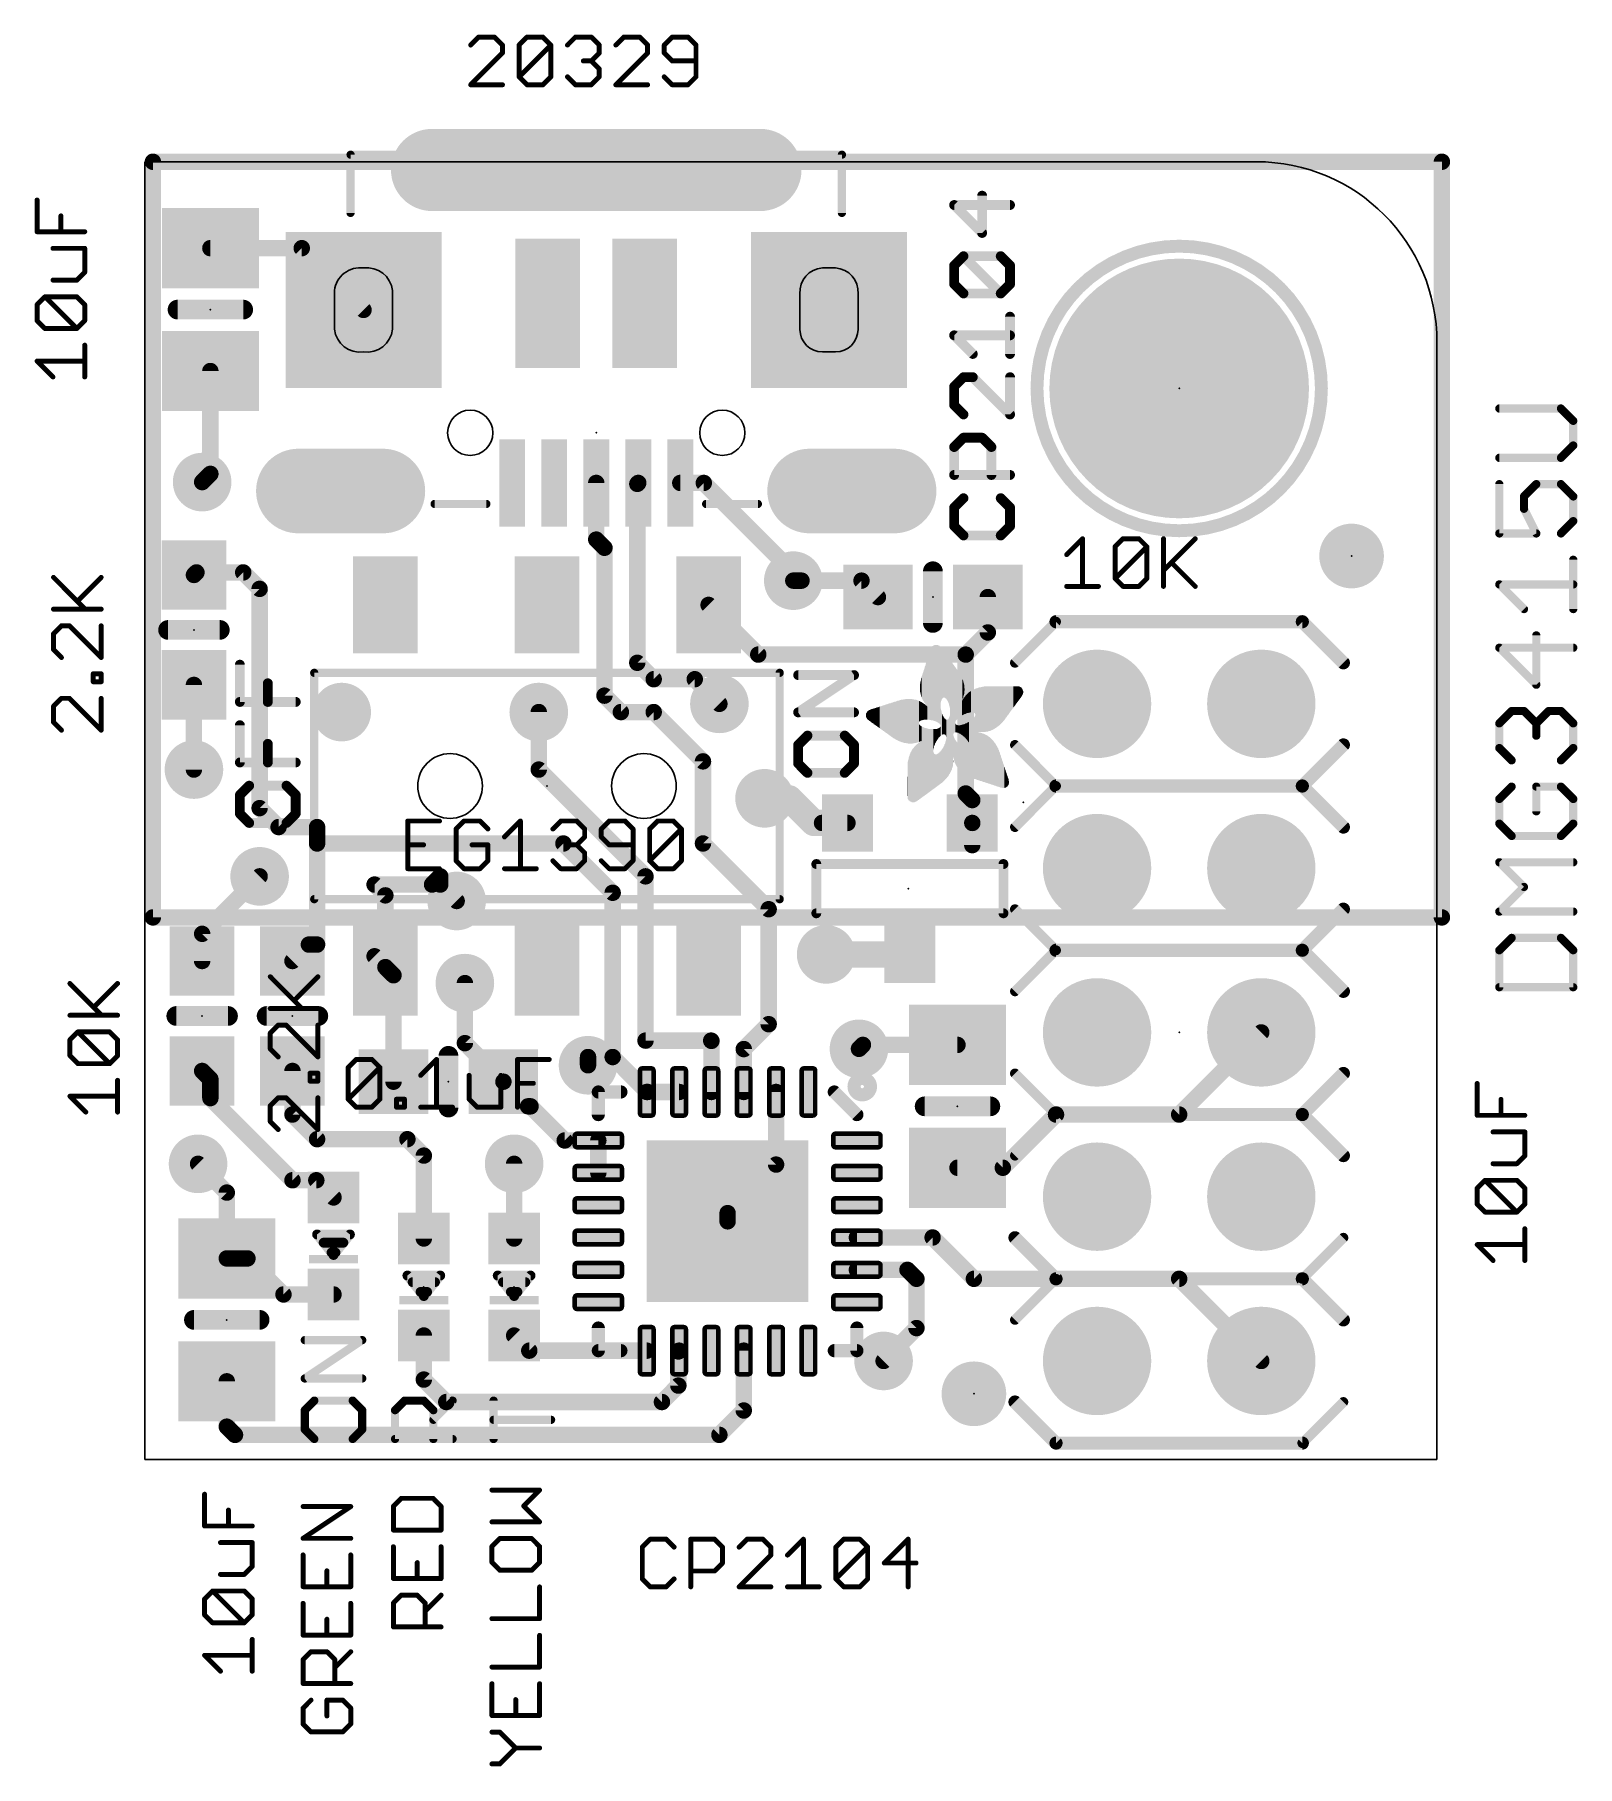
# Model space of a CAD drawing. Extents: x -1.7 to 22.2, y -4.7 to 22.
import ezdxf

# ---------------------------------------------------------------- set-up
doc = ezdxf.new("R2010")
doc.units = 0
for name, color, linetype in [('1', 12, 'CONTINUOUS'), ('17', 110, 'CONTINUOUS'), ('18', 110, 'CONTINUOUS'), ('20', 4, 'CONTINUOUS'), ('21', 40, 'CONTINUOUS'), ('23', 53, 'CONTINUOUS'), ('27', 253, 'CONTINUOUS')]:
    doc.layers.add(name, color=color, linetype=linetype)

# ---------------------------------------------------------------- blocks, each defined once
blk = doc.blocks.new('RECT')
blk.add_solid([(-0.5, -0.5), (0.5, -0.5), (-0.5, 0.5), (0.5, 0.5)])
blk = doc.blocks.new('PIE')
at = {"const_width": 0.5}
blk.add_lwpolyline([(0, -0.25, 1), (0, 0.25, 1), (0, -0.25)], format="xyb", dxfattribs=at)
blk = doc.blocks.new('ROUNDP')
at = {"const_width": 0.5}
blk.add_lwpolyline([(0, -0.25, 1), (0, 0.25, 1), (0, -0.25)], format="xyb", dxfattribs=at)
blk = doc.blocks.new('RECT128000X44800R50')
at = {"const_width": 0.07}
blk.add_lwpolyline([(0.365, -0.07), (0.365, 0.07, 0.4142), (0.33, 0.105), (-0.33, 0.105, 0.4142), (-0.365, 0.07), (-0.365, -0.07, 0.4142), (-0.33, -0.105), (0.33, -0.105, 0.4142)], format="xyb", close=True, dxfattribs=at)
blk.add_solid([(-0.3475, -0.0875), (0.3475, -0.0875), (-0.3475, 0.0875), (0.3475, 0.0875)])
blk = doc.blocks.new('OFFSETP100')
at = {"const_width": 1}
blk.add_lwpolyline([(0, 0), (1, 0)], dxfattribs=at)
at = {"const_width": 0.5}
for points in [[(0, 0.25, 1), (0, -0.25)], [(1, -0.25, 1), (1, 0.25)]]:
    blk.add_lwpolyline(points, format="xyb", dxfattribs=at)
blk = doc.blocks.new('SQUAREP')
blk.add_solid([(-0.5, -0.5), (0.5, -0.5), (-0.5, 0.5), (0.5, 0.5)])
blk = doc.blocks.new('ROUNDV')
at = {"const_width": 0.5}
blk.add_lwpolyline([(0, -0.25, 1), (0, 0.25, 1), (0, -0.25)], format="xyb", dxfattribs=at)

msp = doc.modelspace()

# ---------------------------------------------------------------- linework, layer by layer
at = {"layer": '1'}
for points, const_width in [([(0.127, 20.066), (0.127, 8.382)], 0.254), ([(20.066, 20.066), (0.127, 20.066)], 0.254), ([(20.066, 8.382), (20.066, 20.066)], 0.254), ([(1.016, 18.73), (2.43, 18.73)], 0.254), ([(2.43, 18.73), (3.385, 17.775)], 0.254), ([(1.016, 16.83), (1.016, 15.24)], 0.254), ([(1.016, 15.24), (0.889, 15.113)], 0.254), ([(6.985, 15.1), (6.985, 14.224)], 0.254), ([(7.635, 15.1), (7.62, 15.085)], 0.254), ([(7.62, 15.085), (7.62, 12.319)], 0.254), ([(8.285, 15.1), (8.649, 15.1)], 0.254), ([(8.649, 15.1), (10.16, 13.589)], 0.254), ([(6.985, 14.224), (7.112, 14.097)], 0.254), ([(7.112, 14.097), (7.112, 11.811)], 0.254), ([(0.801, 13.716), (0.762, 13.677)], 0.254), ([(1.524, 13.716), (0.801, 13.716)], 0.254), ([(1.524, 13.716), (1.778, 13.462)], 0.254), ([(10.16, 13.589), (10.033, 13.589)], 0.254), ([(11.088, 13.589), (10.033, 13.589)], 0.254), ([(11.342, 13.335), (11.088, 13.589)], 0.254), ([(1.778, 13.462), (1.778, 10.072)], 0.254), ([(13.042, 12.788), (13.042, 13.335)], 0.254), ([(8.723, 13.214), (9.491, 12.446)], 0.254), ([(12.7, 12.446), (13.042, 12.788)], 0.254), ([(7.62, 12.319), (7.874, 12.065)], 0.254), ([(9.491, 12.446), (12.7, 12.446)], 0.254), ([(12.7, 10.2979), (12.7, 12.446)], 0.254), ([(0.762, 11.977), (0.762, 10.668)], 0.254), ([(7.874, 12.065), (8.509, 12.065)], 0.254), ([(8.509, 12.065), (8.89, 11.684)], 0.254), ([(7.112, 11.811), (7.366, 11.557)], 0.254), ([(6.096, 10.668), (6.096, 11.557)], 0.254), ([(7.366, 11.557), (7.874, 11.557)], 0.254), ([(7.874, 11.557), (8.636, 10.795)], 0.254), ([(7.747, 9.017), (6.096, 10.668)], 0.254), ([(8.636, 10.795), (8.636, 9.525)], 0.254), ([(1.778, 10.072), (2.071, 9.779)], 0.254), ([(9.9695, 10.2235), (9.5885, 10.2235)], 0.4064), ([(10.3505, 9.8425), (9.9695, 10.2235)], 0.4064), ([(12.7, 10.2979), (12.8016, 10.1963)], 0.254), ([(12.8016, 10.1963), (12.8016, 9.8425)], 0.254), ([(10.3505, 9.8425), (10.8712, 9.8425)], 0.4064), ([(10.4775, 9.8425), (10.8712, 9.8425)], 0.254), ([(12.8016, 9.4996), (12.8016, 9.8425)], 0.254), ([(2.071, 9.779), (2.667, 9.779)], 0.254), ([(2.667, 9.779), (2.667, 9.525)], 0.254), ([(2.667, 9.525), (2.667, 7.962)], 0.254), ([(6.477, 9.525), (2.667, 9.525)], 0.254), ([(7.239, 8.763), (6.477, 9.525)], 0.254), ([(8.636, 9.525), (9.652, 8.509)], 0.254), ([(0.889, 8.128), (1.778, 9.017)], 0.254), ([(4.572, 9.017), (4.445, 8.89)], 0.254), ([(4.572, 8.89), (4.572, 9.017)], 0.254), ([(7.747, 6.477), (7.747, 9.017)], 0.254), ([(4.445, 8.89), (3.556, 8.89)], 0.254), ([(3.723, 8.723), (3.556, 8.89)], 0.254), ([(3.723, 7.614), (3.723, 8.723)], 0.254), ([(4.826, 8.636), (4.572, 8.89)], 0.254), ([(7.239, 6.223), (7.239, 8.763)], 0.254), ([(9.652, 8.509), (9.652, 6.731)], 0.254), ([(0.127, 8.382), (20.066, 8.382)], 0.254), ([(0.889, 7.708), (0.889, 8.128)], 0.254), ([(2.54, 7.962), (2.286, 7.708)], 0.254), ([(2.667, 7.962), (2.54, 7.962)], 0.254), ([(11.8364, 7.874), (11.8364, 7.8105)], 0.4064), ([(3.723, 7.614), (3.556, 7.781)], 0.254), ([(11.8364, 7.8105), (10.541, 7.8105)], 0.4064), ([(3.849, 7.488), (3.723, 7.614)], 0.254), ([(3.849, 5.842), (3.849, 7.488)], 0.254), ([(4.953, 6.438), (4.953, 7.366)], 0.254), ([(9.652, 6.731), (9.267, 6.346)], 0.254), ([(16.002, 5.334), (17.272, 6.604)], 0.254), ([(4.953, 6.438), (5.549, 5.842)], 0.254), ([(8.763, 6.477), (7.747, 6.477)], 0.254), ([(8.767, 6.473), (8.763, 6.477)], 0.254), ([(8.767, 5.683), (8.767, 6.473)], 0.254), ([(9.267, 6.346), (9.267, 5.683)], 0.254), ([(11.11, 6.411), (11.049, 6.35)], 0.254), ([(12.573, 6.411), (11.11, 6.411)], 0.254), ([(7.239, 6.223), (6.858, 6.223)], 0.254), ([(6.858, 6.223), (6.858, 6.096)], 0.254), ([(7.779, 5.683), (7.239, 6.223)], 0.254), ([(0.889, 6.008), (1.016, 5.881)], 0.254), ([(1.016, 5.881), (1.016, 5.588)], 0.254), ([(2.286, 6.008), (2.286, 5.334)], 0.254), ([(5.93, 5.461), (5.549, 5.842)], 0.254), ([(1.016, 5.588), (2.286, 4.318)], 0.254), ([(7.767, 5.683), (7.779, 5.683)], 0.254), ([(8.267, 5.683), (7.779, 5.683)], 0.254), ([(9.767, 5.683), (9.767, 4.56)], 0.254), ([(2.286, 5.334), (2.667, 4.953)], 0.254), ([(5.969, 5.461), (5.93, 5.461)], 0.254), ([(6.497, 4.933), (5.969, 5.461)], 0.254), ([(13.274, 4.511), (14.097, 5.334)], 0.254), ([(14.097, 5.334), (16.002, 5.334)], 0.254), ([(2.667, 4.953), (4.064, 4.953)], 0.254), ([(4.064, 4.953), (4.318, 4.699)], 0.254), ([(4.318, 4.699), (4.318, 3.417)], 0.254), ([(7.017, 4.933), (6.497, 4.933)], 0.254), ([(7.017, 4.433), (7.017, 4.933)], 0.254), ([(1.27, 4.1275), (0.8255, 4.572)], 0.254), ([(5.715, 3.417), (5.715, 4.572)], 0.254), ([(9.767, 4.56), (9.017, 3.81)], 0.254), ([(12.573, 4.511), (13.274, 4.511)], 0.254), ([(2.286, 4.318), (2.655, 4.318)], 0.254), ([(2.655, 4.318), (2.921, 4.052)], 0.254), ([(1.27, 3.109), (1.27, 4.1275)], 0.254), ([(9.017, 3.81), (9.017, 3.683)], 0.254), ([(11.017, 3.433), (12.188, 3.433)], 0.254), ([(12.188, 3.433), (12.827, 2.794)], 0.254), ([(1.59, 3.109), (1.27, 3.109)], 0.254), ([(2.147, 2.552), (1.59, 3.109)], 0.254), ([(11.017, 2.933), (11.799, 2.933)], 0.254), ([(11.799, 2.933), (11.938, 2.794)], 0.254), ([(2.921, 2.552), (2.147, 2.552)], 0.254), ([(11.938, 2.794), (11.938, 2.032)], 0.254), ([(12.827, 2.794), (16.002, 2.794)], 0.254), ([(16.002, 2.794), (17.272, 1.524)], 0.254), ([(11.938, 2.032), (11.43, 1.524)], 0.254), ([(4.318, 1.236), (4.318, 1.917)], 0.254), ([(5.949, 1.683), (5.715, 1.917)], 0.254), ([(7.767, 1.683), (5.949, 1.683)], 0.254), ([(8.255, 1.671), (8.267, 1.683)], 0.254), ([(8.255, 1.143), (8.255, 1.671)], 0.254), ([(9.267, 1.683), (9.267, 0.758)], 0.254), ([(4.665, 0.889), (4.318, 1.236)], 0.254), ([(1.27, 0.508), (1.27, 1.209)], 0.254), ([(8.001, 0.889), (8.255, 1.143)], 0.254), ([(4.665, 0.889), (8.001, 0.889)], 0.254), ([(9.267, 0.758), (8.89, 0.381)], 0.254), ([(1.397, 0.381), (1.27, 0.508)], 0.254), ([(8.89, 0.381), (1.397, 0.381)], 0.254)]:
    msp.add_lwpolyline(points, dxfattribs=dict(at, const_width=const_width))
for points, const_width in [([(0.1905, 20.066, 1), (0.0635, 20.066)], 0.127), ([(0.127, 20.1295, 1), (0.127, 20.0025)], 0.127), ([(20.1295, 20.066, 1), (20.0025, 20.066)], 0.127), ([(20.066, 20.0025, 1), (20.066, 20.1295)], 0.127), ([(1.016, 18.7935, 1), (1.016, 18.6665)], 0.127), ([(2.4749, 18.7749, 1), (2.3851, 18.6851)], 0.127), ([(2.43, 18.6665, 1), (2.43, 18.7935)], 0.127), ([(3.3401, 17.7301, 1), (3.4299, 17.8199)], 0.127), ([(1.0795, 16.83, 1), (0.9525, 16.83)], 0.127), ([(0.9525, 15.24, 1), (1.0795, 15.24)], 0.127), ([(1.0609, 15.1951, 1), (0.9711, 15.2849)], 0.127), ([(0.8441, 15.1579, 1), (0.9339, 15.0681)], 0.127), ([(7.0485, 15.1, 1), (6.9215, 15.1)], 0.127), ([(7.6835, 15.085, 1), (7.5565, 15.085)], 0.127), ([(7.5751, 15.1299, 1), (7.6649, 15.0401)], 0.127), ([(7.6799, 15.0551, 1), (7.5901, 15.1449)], 0.127), ([(8.285, 15.1635, 1), (8.285, 15.0365)], 0.127), ([(8.6939, 15.1449, 1), (8.6041, 15.0551)], 0.127), ([(8.649, 15.0365, 1), (8.649, 15.1635)], 0.127), ([(7.0299, 14.2689, 1), (6.9401, 14.1791)], 0.127), ([(6.9215, 14.224, 1), (7.0485, 14.224)], 0.127), ([(7.1755, 14.097, 1), (7.0485, 14.097)], 0.127), ([(7.0671, 14.0521, 1), (7.1569, 14.1419)], 0.127), ([(0.7171, 13.7219, 1), (0.8069, 13.6321)], 0.127), ([(0.801, 13.7795, 1), (0.801, 13.6525)], 0.127), ([(0.8459, 13.6711, 1), (0.7561, 13.7609)], 0.127), ([(1.5689, 13.7609, 1), (1.4791, 13.6711)], 0.127), ([(1.524, 13.6525, 1), (1.524, 13.7795)], 0.127), ([(10.033, 13.6525, 1), (10.033, 13.5255)], 0.127), ([(10.033, 13.6525, 1), (10.033, 13.5255)], 0.127), ([(10.1151, 13.5441, 1), (10.2049, 13.6339)], 0.127), ([(10.16, 13.5255, 1), (10.16, 13.6525)], 0.127), ([(11.1329, 13.6339, 1), (11.0431, 13.5441)], 0.127), ([(11.088, 13.5255, 1), (11.088, 13.6525)], 0.127), ([(1.8415, 13.462, 1), (1.7145, 13.462)], 0.127), ([(1.7331, 13.4171, 1), (1.8229, 13.5069)], 0.127), ([(11.2971, 13.2901, 1), (11.3869, 13.3799)], 0.127), ([(13.1055, 13.335, 1), (12.9785, 13.335)], 0.127), ([(8.7679, 13.2589, 1), (8.6781, 13.1691)], 0.127), ([(13.0869, 12.7431, 1), (12.9971, 12.8329)], 0.127), ([(12.9785, 12.788, 1), (13.1055, 12.788)], 0.127), ([(7.6649, 12.3639, 1), (7.5751, 12.2741)], 0.127), ([(7.5565, 12.319, 1), (7.6835, 12.319)], 0.127), ([(9.491, 12.5095, 1), (9.491, 12.3825)], 0.127), ([(9.4461, 12.4011, 1), (9.5359, 12.4909)], 0.127), ([(12.7635, 12.446, 1), (12.6365, 12.446)], 0.127), ([(12.6551, 12.4909, 1), (12.7449, 12.4011)], 0.127), ([(12.7, 12.3825, 1), (12.7, 12.5095)], 0.127), ([(0.8255, 11.977, 1), (0.6985, 11.977)], 0.127), ([(7.874, 12.1285, 1), (7.874, 12.0015)], 0.127), ([(7.8291, 12.0201, 1), (7.9189, 12.1099)], 0.127), ([(8.5539, 12.1099, 1), (8.4641, 12.0201)], 0.127), ([(8.509, 12.0015, 1), (8.509, 12.1285)], 0.127), ([(7.1569, 11.8559, 1), (7.0671, 11.7661)], 0.127), ([(7.0485, 11.811, 1), (7.1755, 11.811)], 0.127), ([(8.8451, 11.6391, 1), (8.9349, 11.7289)], 0.127), ([(6.1595, 11.557, 1), (6.0325, 11.557)], 0.127), ([(7.366, 11.6205, 1), (7.366, 11.4935)], 0.127), ([(7.3211, 11.5121, 1), (7.4109, 11.6019)], 0.127), ([(7.9189, 11.6019, 1), (7.8291, 11.5121)], 0.127), ([(7.874, 11.4935, 1), (7.874, 11.6205)], 0.127), ([(0.6985, 10.668, 1), (0.8255, 10.668)], 0.127), ([(6.1409, 10.7129, 1), (6.0511, 10.6231)], 0.127), ([(6.0325, 10.668, 1), (6.1595, 10.668)], 0.127), ([(8.6995, 10.795, 1), (8.5725, 10.795)], 0.127), ([(8.5911, 10.7501, 1), (8.6809, 10.8399)], 0.127), ([(1.8229, 10.1169, 1), (1.7331, 10.0271)], 0.127), ([(9.5885, 10.3251, 1), (9.5885, 10.1219)], 0.2032), ([(10.0413, 10.2953, 1), (9.8977, 10.1517)], 0.2032), ([(9.9695, 10.1219, 1), (9.9695, 10.3251)], 0.2032), ([(12.7449, 10.3428, 1), (12.6551, 10.253)], 0.127), ([(12.6365, 10.2979, 1), (12.7635, 10.2979)], 0.127), ([(12.8651, 10.1963, 1), (12.7381, 10.1963)], 0.127), ([(12.7567, 10.1514, 1), (12.8465, 10.2412)], 0.127), ([(1.7145, 10.072, 1), (1.8415, 10.072)], 0.127), ([(10.3505, 9.9441, 1), (10.3505, 9.7409)], 0.2032), ([(10.2787, 9.7707, 1), (10.4223, 9.9143)], 0.2032), ([(10.4775, 9.906, 1), (10.4775, 9.779)], 0.127), ([(10.8712, 9.7409, 1), (10.8712, 9.9441)], 0.2032), ([(10.8712, 9.779, 1), (10.8712, 9.906)], 0.127), ([(12.8651, 9.8425, 1), (12.7381, 9.8425)], 0.127), ([(2.071, 9.8425, 1), (2.071, 9.7155)], 0.127), ([(2.0261, 9.7341, 1), (2.1159, 9.8239)], 0.127), ([(2.7305, 9.779, 1), (2.6035, 9.779)], 0.127), ([(2.7305, 9.525, 1), (2.6035, 9.525)], 0.127), ([(2.667, 9.5885, 1), (2.667, 9.4615)], 0.127), ([(2.667, 9.7155, 1), (2.667, 9.8425)], 0.127), ([(6.5219, 9.5699, 1), (6.4321, 9.4801)], 0.127), ([(6.477, 9.4615, 1), (6.477, 9.5885)], 0.127), ([(8.6809, 9.5699, 1), (8.5911, 9.4801)], 0.127), ([(12.7381, 9.8425, 1), (12.8651, 9.8425)], 0.127), ([(2.6035, 9.525, 1), (2.7305, 9.525)], 0.127), ([(8.5725, 9.525, 1), (8.6995, 9.525)], 0.127), ([(12.7381, 9.4996, 1), (12.8651, 9.4996)], 0.127), ([(1.8229, 8.9721, 1), (1.7331, 9.0619)], 0.127), ([(4.6355, 9.017, 1), (4.5085, 9.017)], 0.127), ([(4.6169, 8.9721, 1), (4.5271, 9.0619)], 0.127), ([(7.8105, 9.017, 1), (7.6835, 9.017)], 0.127), ([(7.7021, 8.9721, 1), (7.7919, 9.0619)], 0.127), ([(3.556, 8.9535, 1), (3.556, 8.8265)], 0.127), ([(3.6009, 8.9349, 1), (3.5111, 8.8451)], 0.127), ([(3.7865, 8.723, 1), (3.6595, 8.723)], 0.127), ([(4.4001, 8.9349, 1), (4.4899, 8.8451)], 0.127), ([(4.445, 8.8265, 1), (4.445, 8.9535)], 0.127), ([(4.6169, 8.9349, 1), (4.5271, 8.8451)], 0.127), ([(4.5085, 8.89, 1), (4.6355, 8.89)], 0.127), ([(7.3025, 8.763, 1), (7.1755, 8.763)], 0.127), ([(7.1941, 8.7181, 1), (7.2839, 8.8079)], 0.127), ([(3.6781, 8.6781, 1), (3.7679, 8.7679)], 0.127), ([(4.7811, 8.5911, 1), (4.8709, 8.6809)], 0.127), ([(9.7155, 8.509, 1), (9.5885, 8.509)], 0.127), ([(9.6071, 8.4641, 1), (9.6969, 8.5539)], 0.127), ([(0.127, 8.4455, 1), (0.127, 8.3185)], 0.127), ([(0.0635, 8.382, 1), (0.1905, 8.382)], 0.127), ([(20.0025, 8.382, 1), (20.1295, 8.382)], 0.127), ([(20.066, 8.3185, 1), (20.066, 8.4455)], 0.127), ([(0.9525, 8.128, 1), (0.8255, 8.128)], 0.127), ([(0.8441, 8.1729, 1), (0.9339, 8.0831)], 0.127), ([(2.54, 8.0255, 1), (2.54, 7.8985)], 0.127), ([(2.5849, 7.9171, 1), (2.4951, 8.0069)], 0.127), ([(2.667, 7.8985, 1), (2.667, 8.0255)], 0.127), ([(11.938, 7.874, 1), (11.7348, 7.874)], 0.2032), ([(0.8255, 7.708, 1), (0.9525, 7.708)], 0.127), ([(2.2411, 7.7529, 1), (2.3309, 7.6631)], 0.127), ([(2.6035, 7.962, 1), (2.7305, 7.962)], 0.127), ([(3.6009, 7.8259, 1), (3.5111, 7.7361)], 0.127), ([(10.541, 7.9121, 1), (10.541, 7.7089)], 0.2032), ([(11.7348, 7.8105, 1), (11.938, 7.8105)], 0.2032), ([(11.8364, 7.7089, 1), (11.8364, 7.9121)], 0.2032), ([(3.7679, 7.6589, 1), (3.6781, 7.5691)], 0.127), ([(3.6595, 7.614, 1), (3.7865, 7.614)], 0.127), ([(3.6781, 7.5691, 1), (3.7679, 7.6589)], 0.127), ([(3.9125, 7.488, 1), (3.7855, 7.488)], 0.127), ([(3.8041, 7.4431, 1), (3.8939, 7.5329)], 0.127), ([(5.0165, 7.366, 1), (4.8895, 7.366)], 0.127), ([(9.5885, 6.731, 1), (9.7155, 6.731)], 0.127), ([(9.6969, 6.6861, 1), (9.6071, 6.7759)], 0.127), ([(17.3169, 6.5591, 1), (17.2271, 6.6489)], 0.127), ([(4.9979, 6.4829, 1), (4.9081, 6.3931)], 0.127), ([(4.8895, 6.438, 1), (5.0165, 6.438)], 0.127), ([(7.747, 6.5405, 1), (7.747, 6.4135)], 0.127), ([(7.6835, 6.477, 1), (7.8105, 6.477)], 0.127), ([(8.8079, 6.5219, 1), (8.7181, 6.4321)], 0.127), ([(8.8305, 6.473, 1), (8.7035, 6.473)], 0.127), ([(8.7221, 6.4281, 1), (8.8119, 6.5179)], 0.127), ([(8.763, 6.4135, 1), (8.763, 6.5405)], 0.127), ([(9.3305, 6.346, 1), (9.2035, 6.346)], 0.127), ([(9.2221, 6.3909, 1), (9.3119, 6.3011)], 0.127), ([(11.0041, 6.3949, 1), (11.0939, 6.3051)], 0.127), ([(11.11, 6.4745, 1), (11.11, 6.3475)], 0.127), ([(11.1549, 6.3661, 1), (11.0651, 6.4559)], 0.127), ([(12.573, 6.3475, 1), (12.573, 6.4745)], 0.127), ([(6.858, 6.2865, 1), (6.858, 6.1595)], 0.127), ([(6.9215, 6.223, 1), (6.7945, 6.223)], 0.127), ([(6.7945, 6.096, 1), (6.9215, 6.096)], 0.127), ([(7.2839, 6.2679, 1), (7.1941, 6.1781)], 0.127), ([(7.1755, 6.223, 1), (7.3025, 6.223)], 0.127), ([(7.239, 6.1595, 1), (7.239, 6.2865)], 0.127), ([(0.9339, 6.0529, 1), (0.8441, 5.9631)], 0.127), ([(1.0795, 5.881, 1), (0.9525, 5.881)], 0.127), ([(0.9711, 5.8361, 1), (1.0609, 5.9259)], 0.127), ([(2.3495, 6.008, 1), (2.2225, 6.008)], 0.127), ([(3.7855, 5.842, 1), (3.9125, 5.842)], 0.127), ([(5.5939, 5.8869, 1), (5.5041, 5.7971)], 0.127), ([(5.5041, 5.7971, 1), (5.5939, 5.8869)], 0.127), ([(1.0609, 5.6329, 1), (0.9711, 5.5431)], 0.127), ([(0.9525, 5.588, 1), (1.0795, 5.588)], 0.127), ([(7.767, 5.7465, 1), (7.767, 5.6195)], 0.127), ([(7.779, 5.7465, 1), (7.779, 5.6195)], 0.127), ([(7.7341, 5.6381, 1), (7.8239, 5.7279)], 0.127), ([(7.779, 5.6195, 1), (7.779, 5.7465)], 0.127), ([(8.267, 5.6195, 1), (8.267, 5.7465)], 0.127), ([(8.7035, 5.683, 1), (8.8305, 5.683)], 0.127), ([(9.2035, 5.683, 1), (9.3305, 5.683)], 0.127), ([(9.8305, 5.683, 1), (9.7035, 5.683)], 0.127), ([(2.3309, 5.3789, 1), (2.2411, 5.2891)], 0.127), ([(2.2225, 5.334, 1), (2.3495, 5.334)], 0.127), ([(5.93, 5.5245, 1), (5.93, 5.3975)], 0.127), ([(5.8851, 5.4161, 1), (5.9749, 5.5059)], 0.127), ([(6.0139, 5.5059, 1), (5.9241, 5.4161)], 0.127), ([(5.969, 5.3975, 1), (5.969, 5.5245)], 0.127), ([(14.097, 5.3975, 1), (14.097, 5.2705)], 0.127), ([(14.1419, 5.2891, 1), (14.0521, 5.3789)], 0.127), ([(15.9571, 5.3789, 1), (16.0469, 5.2891)], 0.127), ([(16.002, 5.2705, 1), (16.002, 5.3975)], 0.127), ([(2.667, 5.0165, 1), (2.667, 4.8895)], 0.127), ([(2.6221, 4.9081, 1), (2.7119, 4.9979)], 0.127), ([(4.1089, 4.9979, 1), (4.0191, 4.9081)], 0.127), ([(4.064, 4.8895, 1), (4.064, 5.0165)], 0.127), ([(4.3815, 4.699, 1), (4.2545, 4.699)], 0.127), ([(6.497, 4.9965, 1), (6.497, 4.8695)], 0.127), ([(6.4521, 4.8881, 1), (6.5419, 4.9779)], 0.127), ([(7.0805, 4.933, 1), (6.9535, 4.933)], 0.127), ([(7.017, 4.8695, 1), (7.017, 4.9965)], 0.127), ([(0.8704, 4.6169, 1), (0.7806, 4.5271)], 0.127), ([(4.2731, 4.6541, 1), (4.3629, 4.7439)], 0.127), ([(5.7785, 4.572, 1), (5.6515, 4.572)], 0.127), ([(9.7035, 4.56, 1), (9.8305, 4.56)], 0.127), ([(9.8119, 4.5151, 1), (9.7221, 4.6049)], 0.127), ([(12.573, 4.5745, 1), (12.573, 4.4475)], 0.127), ([(13.2291, 4.5559, 1), (13.3189, 4.4661)], 0.127), ([(13.274, 4.4475, 1), (13.274, 4.5745)], 0.127), ([(2.286, 4.3815, 1), (2.286, 4.2545)], 0.127), ([(2.2411, 4.2731, 1), (2.3309, 4.3629)], 0.127), ([(2.6999, 4.3629, 1), (2.6101, 4.2731)], 0.127), ([(2.655, 4.2545, 1), (2.655, 4.3815)], 0.127), ([(6.9535, 4.433, 1), (7.0805, 4.433)], 0.127), ([(1.3335, 4.1275, 1), (1.2065, 4.1275)], 0.127), ([(1.2251, 4.0826, 1), (1.3149, 4.1724)], 0.127), ([(2.8761, 4.0071, 1), (2.9659, 4.0969)], 0.127), ([(9.0805, 3.81, 1), (8.9535, 3.81)], 0.127), ([(8.9721, 3.8549, 1), (9.0619, 3.7651)], 0.127), ([(8.9535, 3.683, 1), (9.0805, 3.683)], 0.127), ([(11.017, 3.4965, 1), (11.017, 3.3695)], 0.127), ([(12.2329, 3.4779, 1), (12.1431, 3.3881)], 0.127), ([(12.188, 3.3695, 1), (12.188, 3.4965)], 0.127), ([(1.27, 3.1725, 1), (1.27, 3.0455)], 0.127), ([(1.6349, 3.1539, 1), (1.5451, 3.0641)], 0.127), ([(1.59, 3.0455, 1), (1.59, 3.1725)], 0.127), ([(4.2545, 3.417, 1), (4.3815, 3.417)], 0.127), ([(5.6515, 3.417, 1), (5.7785, 3.417)], 0.127), ([(1.2065, 3.109, 1), (1.3335, 3.109)], 0.127), ([(11.017, 2.9965, 1), (11.017, 2.8695)], 0.127), ([(11.8439, 2.9779, 1), (11.7541, 2.8881)], 0.127), ([(11.799, 2.8695, 1), (11.799, 2.9965)], 0.127), ([(2.147, 2.6155, 1), (2.147, 2.4885)], 0.127), ([(2.921, 2.4885, 1), (2.921, 2.6155)], 0.127), ([(12.0015, 2.794, 1), (11.8745, 2.794)], 0.127), ([(11.8931, 2.7491, 1), (11.9829, 2.8389)], 0.127), ([(12.827, 2.8575, 1), (12.827, 2.7305)], 0.127), ([(12.7821, 2.7491, 1), (12.8719, 2.8389)], 0.127), ([(16.0469, 2.8389, 1), (15.9571, 2.7491)], 0.127), ([(16.002, 2.7305, 1), (16.002, 2.8575)], 0.127), ([(2.1021, 2.5071, 1), (2.1919, 2.5969)], 0.127), ([(11.9829, 1.9871, 1), (11.8931, 2.0769)], 0.127), ([(4.3815, 1.917, 1), (4.2545, 1.917)], 0.127), ([(5.7599, 1.9619, 1), (5.6701, 1.8721)], 0.127), ([(11.8745, 2.032, 1), (12.0015, 2.032)], 0.127), ([(5.949, 1.7465, 1), (5.949, 1.6195)], 0.127), ([(5.9041, 1.6381, 1), (5.9939, 1.7279)], 0.127), ([(7.767, 1.6195, 1), (7.767, 1.7465)], 0.127), ([(8.3185, 1.671, 1), (8.1915, 1.671)], 0.127), ([(8.2101, 1.7159, 1), (8.2999, 1.6261)], 0.127), ([(8.3119, 1.6381, 1), (8.2221, 1.7279)], 0.127), ([(9.3305, 1.683, 1), (9.2035, 1.683)], 0.127), ([(11.3851, 1.5689, 1), (11.4749, 1.4791)], 0.127), ([(17.2271, 1.4791, 1), (17.3169, 1.5689)], 0.127), ([(4.3629, 1.2809, 1), (4.2731, 1.1911)], 0.127), ([(1.3335, 1.209, 1), (1.2065, 1.209)], 0.127), ([(4.2545, 1.236, 1), (4.3815, 1.236)], 0.127), ([(8.1915, 1.143, 1), (8.3185, 1.143)], 0.127), ([(8.2999, 1.0981, 1), (8.2101, 1.1879)], 0.127), ([(4.665, 0.9525, 1), (4.665, 0.8255)], 0.127), ([(4.6201, 0.8441, 1), (4.7099, 0.9339)], 0.127), ([(7.9561, 0.9339, 1), (8.0459, 0.8441)], 0.127), ([(8.001, 0.8255, 1), (8.001, 0.9525)], 0.127), ([(9.2035, 0.758, 1), (9.3305, 0.758)], 0.127), ([(9.3119, 0.7131, 1), (9.2221, 0.8029)], 0.127), ([(1.3149, 0.5529, 1), (1.2251, 0.4631)], 0.127), ([(1.2065, 0.508, 1), (1.3335, 0.508)], 0.127), ([(1.397, 0.4445, 1), (1.397, 0.3175)], 0.127), ([(1.3521, 0.3361, 1), (1.4419, 0.4259)], 0.127), ([(8.8451, 0.4259, 1), (8.9349, 0.3361)], 0.127), ([(8.89, 0.3175, 1), (8.89, 0.4445)], 0.127)]:
    msp.add_lwpolyline(points, format="xyb", dxfattribs=dict(at, const_width=const_width))
at = {"layer": '20'}
for p, q in [((0, 20.066), (17.1958, 20.066)), ((0, 0), (0, 20.066)), ((10.485, 18.425), (10.685, 18.425)), ((2.935, 17.475), (2.935, 18.075)), ((3.835, 18.075), (3.835, 17.475)), ((10.135, 17.475), (10.135, 18.025)), ((11.035, 18.025), (11.035, 17.475)), ((19.9898, 17.272), (19.9898, 0)), ((10.685, 17.125), (10.485, 17.125)), ((19.9898, 0), (0, 0))]:
    msp.add_line(p, q, dxfattribs=at)
at = {"layer": '20', "const_width": 1.27}
msp.add_lwpolyline([(4.445, 19.939), (9.525, 19.939)], dxfattribs=at)
at = {"layer": '20', "const_width": 0.635}
for points in [[(4.445, 20.2565, 1), (4.445, 19.6215)], [(9.525, 19.6215, 1), (9.525, 20.2565)]]:
    msp.add_lwpolyline(points, format="xyb", dxfattribs=at)
at = {"layer": '20'}
for centre, radius in [((5.035, 15.875), 0.35), ((8.935, 15.875), 0.35), ((4.723, 10.414), 0.5), ((7.723, 10.414), 0.5)]:
    msp.add_circle(centre, radius, dxfattribs=at)
for centre, radius, start, end in [((17.1958, 17.272), 2.794, 0, 90), ((3.335, 18.025), 0.4031, 82.875, 172.875), ((3.435, 18.025), 0.4031, 7.125, 97.125), ((10.51, 18.05), 0.3758, 93.8141, 183.8141), ((10.66, 18.05), 0.3758, 356.1859, 86.1859), ((3.335, 17.525), 0.4031, 187.125, 277.125), ((3.435, 17.525), 0.4031, 262.875, 352.875), ((10.485, 17.475), 0.35, 180, 270), ((10.685, 17.475), 0.35, 270, 0)]:
    msp.add_arc(centre, radius, start, end, dxfattribs=at)
at = {"layer": '21'}
for points, const_width in [([(3.2168, 20.175, 1), (3.1532, 20.175)], 0.0635), ([(3.185, 20.2067, 1), (3.185, 20.1433)], 0.0635), ([(10.8168, 20.175, 1), (10.7532, 20.175)], 0.0635), ([(10.785, 20.1433, 1), (10.785, 20.2067)], 0.0635), ([(12.9917, 19.5415, 1), (12.9155, 19.5415)], 0.0762), ([(3.1532, 19.275, 1), (3.2168, 19.275)], 0.0635), ([(10.7532, 19.275, 1), (10.8168, 19.275)], 0.0635), ([(12.5215, 19.4355, 1), (12.5215, 19.3593)], 0.0762), ([(12.5484, 19.4243, 1), (12.4945, 19.3705)], 0.0762), ([(13.3858, 19.3593, 1), (13.3858, 19.4355)], 0.0762), ([(12.9267, 18.9383, 1), (12.9806, 18.9922)], 0.0762), ([(12.9155, 18.9652, 1), (12.9917, 18.9652)], 0.0762), ([(16.002, 14.3608, 1), (16.002, 18.7608, 1), (16.002, 14.3608)], 0.2), ([(12.4945, 18.4888, 1), (12.5484, 18.4349)], 0.0762), ([(12.5596, 18.4619, 1), (12.4834, 18.4619)], 0.0762), ([(12.6925, 18.6329, 1), (12.6386, 18.579)], 0.0762), ([(12.6655, 18.644, 1), (12.6655, 18.5678)], 0.0762), ([(12.6925, 18.579, 1), (12.6386, 18.6329)], 0.0762), ([(13.2687, 18.6329, 1), (13.2148, 18.579)], 0.0762), ([(13.2417, 18.5678, 1), (13.2417, 18.644)], 0.0762), ([(13.4239, 18.4619, 1), (13.3477, 18.4619)], 0.0762), ([(13.3589, 18.4349, 1), (13.4127, 18.4888)], 0.0762), ([(12.5484, 18.2007, 1), (12.4945, 18.1468)], 0.0762), ([(12.4834, 18.1738, 1), (12.5596, 18.1738)], 0.0762), ([(13.3477, 18.1738, 1), (13.4239, 18.1738)], 0.0762), ([(13.4127, 18.1468, 1), (13.3589, 18.2007)], 0.0762), ([(12.6655, 18.0678, 1), (12.6655, 17.9916)], 0.0762), ([(12.6386, 18.0028, 1), (12.6925, 18.0567)], 0.0762), ([(13.2148, 18.0567, 1), (13.2687, 18.0028)], 0.0762), ([(13.2148, 18.0028, 1), (13.2687, 18.0567)], 0.0762), ([(13.2417, 17.9916, 1), (13.2417, 18.0678)], 0.0762), ([(0.508, 17.8562, 1), (0.508, 17.7038)], 0.1524), ([(1.524, 17.7038, 1), (1.524, 17.8562)], 0.1524), ([(13.4239, 17.6704, 1), (13.3477, 17.6704)], 0.0762), ([(12.5484, 17.4093, 1), (12.4945, 17.3554)], 0.0762), ([(12.5215, 17.4204, 1), (12.5215, 17.3442)], 0.0762), ([(13.3858, 17.3442, 1), (13.3858, 17.4204)], 0.0762), ([(12.7826, 17.0673, 1), (12.8365, 17.1211)], 0.0762), ([(13.3477, 17.0942, 1), (13.4239, 17.0942)], 0.0762), ([(12.4945, 16.6178, 1), (12.5484, 16.5639)], 0.0762), ([(12.5596, 16.5908, 1), (12.4834, 16.5908)], 0.0762), ([(12.6655, 16.773, 1), (12.6655, 16.6968)], 0.0762), ([(12.6925, 16.708, 1), (12.6386, 16.7618)], 0.0762), ([(12.8365, 16.7618, 1), (12.7826, 16.708)], 0.0762), ([(12.8096, 16.6968, 1), (12.8096, 16.773)], 0.0762), ([(13.4239, 16.7349, 1), (13.3477, 16.7349)], 0.0762), ([(12.5484, 16.3297, 1), (12.4945, 16.2758)], 0.0762), ([(12.4834, 16.3027, 1), (12.5596, 16.3027)], 0.0762), ([(12.6386, 16.1317, 1), (12.6925, 16.1856)], 0.0762), ([(13.3477, 16.1587, 1), (13.4239, 16.1587)], 0.0762), ([(13.3589, 16.1317, 1), (13.4127, 16.1856)], 0.0762), ([(12.6655, 15.8375, 1), (12.6655, 15.7613)], 0.0762), ([(12.6925, 15.7724, 1), (12.6386, 15.8263)], 0.0762), ([(12.9806, 15.8263, 1), (12.9267, 15.7724)], 0.0762), ([(12.9536, 15.7613, 1), (12.9536, 15.8375)], 0.0762), ([(12.4945, 15.6823, 1), (12.5484, 15.6284)], 0.0762), ([(12.5596, 15.6553, 1), (12.4834, 15.6553)], 0.0762), ([(13.1358, 15.6553, 1), (13.0596, 15.6553)], 0.0762), ([(13.0707, 15.6284, 1), (13.1246, 15.6823)], 0.0762), ([(12.5215, 15.2613, 1), (12.5215, 15.1851)], 0.0762), ([(13.3858, 15.1851, 1), (13.3858, 15.2613)], 0.0762), ([(12.4834, 15.2232, 1), (12.5596, 15.2232)], 0.0762), ([(13.0596, 15.2232, 1), (13.1358, 15.2232)], 0.0762), ([(4.485, 14.8068, 1), (4.485, 14.7432)], 0.0635), ([(5.285, 14.7432, 1), (5.285, 14.8068)], 0.0635), ([(8.685, 14.8068, 1), (8.685, 14.7432)], 0.0635), ([(9.485, 14.7432, 1), (9.485, 14.8068)], 0.0635), ([(12.4945, 14.7468, 1), (12.5484, 14.6929)], 0.0762), ([(12.5596, 14.7198, 1), (12.4834, 14.7198)], 0.0762), ([(12.6925, 14.8369, 1), (12.6386, 14.8908)], 0.0762), ([(13.2687, 14.8908, 1), (13.2148, 14.8369)], 0.0762), ([(13.4239, 14.7198, 1), (13.3477, 14.7198)], 0.0762), ([(13.3589, 14.6929, 1), (13.4127, 14.7468)], 0.0762), ([(12.5484, 14.4586, 1), (12.4945, 14.4048)], 0.0762), ([(12.4834, 14.4317, 1), (12.5596, 14.4317)], 0.0762), ([(13.3477, 14.4317, 1), (13.4239, 14.4317)], 0.0762), ([(13.4127, 14.4048, 1), (13.3589, 14.4586)], 0.0762), ([(12.6655, 14.3257, 1), (12.6655, 14.2495)], 0.0762), ([(12.6386, 14.2607, 1), (12.6925, 14.3146)], 0.0762), ([(13.2148, 14.3146, 1), (13.2687, 14.2607)], 0.0762), ([(13.2417, 14.2495, 1), (13.2417, 14.3257)], 0.0762), ([(12.2682, 13.735, 1), (12.1158, 13.735)], 0.1524), ([(0.362, 12.9032, 1), (0.362, 12.7508)], 0.1524), ([(1.162, 12.7508, 1), (1.162, 12.9032)], 0.1524), ([(12.1158, 12.935, 1), (12.2682, 12.935)], 0.1524), ([(14.097, 13.0048, 1), (14.097, 12.9032)], 0.1016), ([(14.1239, 12.9271, 1), (14.0701, 12.9809)], 0.0762), ([(17.9429, 12.9899, 1), (17.8711, 12.9181)], 0.1016), ([(17.907, 12.9032, 1), (17.907, 13.0048)], 0.1016), ([(1.5106, 12.2899, 1), (1.4344, 12.2899)], 0.0762), ([(13.4351, 12.3459, 1), (13.4889, 12.2921)], 0.0762), ([(18.5061, 12.2831, 1), (18.5779, 12.3549)], 0.1016), ([(1.9427, 12.0018, 1), (1.8665, 12.0018)], 0.0762), ([(2.623, 12.1958, 1), (2.623, 12.1322)], 0.0635), ([(2.6548, 12.164, 1), (2.5913, 12.164)], 0.0635), ([(9.8548, 12.164, 1), (9.7912, 12.164)], 0.0635), ([(9.823, 12.1322, 1), (9.823, 12.1958)], 0.0635), ([(10.1085, 12.167, 1), (10.1085, 12.0908)], 0.0762), ([(10.9939, 12.0972, 1), (10.9517, 12.1606)], 0.0762), ([(10.9728, 12.0908, 1), (10.9728, 12.167)], 0.0762), ([(1.4725, 11.7518, 1), (1.4725, 11.6756)], 0.0762), ([(2.3368, 11.6756, 1), (2.3368, 11.7518)], 0.0762), ([(1.4344, 11.7137, 1), (1.5106, 11.7137)], 0.0762), ([(1.8665, 11.7137, 1), (1.9427, 11.7137)], 0.0762), ([(10.0873, 11.5844, 1), (10.1296, 11.521)], 0.0762), ([(10.1085, 11.5908, 1), (10.1085, 11.5146)], 0.0762), ([(10.9728, 11.5146, 1), (10.9728, 11.5908)], 0.0762), ([(1.5106, 11.3544, 1), (1.4344, 11.3544)], 0.0762), ([(10.2525, 11.2315, 1), (10.2525, 11.1553)], 0.0762), ([(10.2795, 11.1665, 1), (10.2256, 11.2204)], 0.0762), ([(10.8557, 11.2204, 1), (10.8018, 11.1665)], 0.0762), ([(10.8287, 11.1553, 1), (10.8287, 11.2315)], 0.0762), ([(1.9427, 11.0663, 1), (1.8665, 11.0663)], 0.0762), ([(10.0815, 11.0763, 1), (10.1354, 11.0224)], 0.0762), ([(10.1466, 11.0494, 1), (10.0704, 11.0494)], 0.0762), ([(11.0109, 11.0494, 1), (10.9347, 11.0494)], 0.0762), ([(10.9459, 11.0224, 1), (10.9997, 11.0763)], 0.0762), ([(13.4889, 11.0759, 1), (13.4351, 11.0221)], 0.0762), ([(18.5779, 11.0131, 1), (18.5061, 11.0849)], 0.1016), ([(1.4725, 10.8163, 1), (1.4725, 10.7401)], 0.0762), ([(1.4344, 10.7782, 1), (1.5106, 10.7782)], 0.0762), ([(1.8665, 10.7782, 1), (1.9427, 10.7782)], 0.0762), ([(2.3368, 10.7401, 1), (2.3368, 10.8163)], 0.0762), ([(10.1354, 10.7882, 1), (10.0815, 10.7343)], 0.0762), ([(10.0704, 10.7613, 1), (10.1466, 10.7613)], 0.0762), ([(10.9347, 10.7613, 1), (11.0109, 10.7613)], 0.0762), ([(10.9997, 10.7343, 1), (10.9459, 10.7882)], 0.0762), ([(1.6165, 10.457, 1), (1.6165, 10.3808)], 0.0762), ([(1.6435, 10.3919, 1), (1.5896, 10.4458)], 0.0762), ([(2.2197, 10.4458, 1), (2.1658, 10.3919)], 0.0762), ([(2.1927, 10.3808, 1), (2.1927, 10.457)], 0.0762), ([(10.2525, 10.6553, 1), (10.2525, 10.5791)], 0.0762), ([(10.2256, 10.5903, 1), (10.2795, 10.6441)], 0.0762), ([(10.8018, 10.6441, 1), (10.8557, 10.5903)], 0.0762), ([(10.8287, 10.5791, 1), (10.8287, 10.6553)], 0.0762), ([(14.097, 10.4648, 1), (14.097, 10.3632)], 0.1016), ([(14.1239, 10.3871, 1), (14.0701, 10.4409)], 0.0762), ([(14.0701, 10.3871, 1), (14.1239, 10.4409)], 0.0762), ([(17.9429, 10.4499, 1), (17.8711, 10.3781)], 0.1016), ([(17.8711, 10.4499, 1), (17.9429, 10.3781)], 0.1016), ([(17.907, 10.3632, 1), (17.907, 10.4648)], 0.1016), ([(1.4455, 10.3018, 1), (1.4994, 10.2479)], 0.0762), ([(1.5106, 10.2748, 1), (1.4344, 10.2748)], 0.0762), ([(2.3749, 10.2748, 1), (2.2987, 10.2748)], 0.0762), ([(2.3099, 10.2479, 1), (2.3637, 10.3018)], 0.0762), ([(1.4994, 10.0136, 1), (1.4455, 9.9598)], 0.0762), ([(1.4344, 9.9867, 1), (1.5106, 9.9867)], 0.0762), ([(1.6165, 9.8807, 1), (1.6165, 9.8045)], 0.0762), ([(1.5896, 9.8157, 1), (1.6435, 9.8696)], 0.0762), ([(2.1658, 9.8696, 1), (2.2197, 9.8157)], 0.0762), ([(2.1927, 9.8045, 1), (2.1927, 9.8807)], 0.0762), ([(2.2987, 9.9867, 1), (2.3749, 9.9867)], 0.0762), ([(2.3637, 9.9598, 1), (2.3099, 10.0136)], 0.0762), ([(13.4351, 9.8059, 1), (13.4889, 9.7521)], 0.0762), ([(18.5061, 9.7431, 1), (18.5779, 9.8149)], 0.1016), ([(10.3886, 9.2456, 1), (10.3886, 9.1694)], 0.0762), ([(10.4267, 9.2075, 1), (10.3505, 9.2075)], 0.0762), ([(13.3223, 9.2075, 1), (13.2461, 9.2075)], 0.0762), ([(13.2842, 9.1694, 1), (13.2842, 9.2456)], 0.0762), ([(2.623, 8.6958, 1), (2.623, 8.6322)], 0.0635), ([(2.5913, 8.664, 1), (2.6548, 8.664)], 0.0635), ([(9.7912, 8.664, 1), (9.8548, 8.664)], 0.0635), ([(9.823, 8.6322, 1), (9.823, 8.6958)], 0.0635), ([(13.4889, 8.5359, 1), (13.4351, 8.4821)], 0.0762), ([(18.5779, 8.4731, 1), (18.5061, 8.5449)], 0.1016), ([(10.3886, 8.4836, 1), (10.3886, 8.4074)], 0.0762), ([(10.3505, 8.4455, 1), (10.4267, 8.4455)], 0.0762), ([(13.2461, 8.4455, 1), (13.3223, 8.4455)], 0.0762), ([(13.2842, 8.4074, 1), (13.2842, 8.4836)], 0.0762), ([(14.097, 7.9248, 1), (14.097, 7.8232)], 0.1016), ([(14.1239, 7.8471, 1), (14.0701, 7.9009)], 0.0762), ([(14.0701, 7.8471, 1), (14.1239, 7.9009)], 0.0762), ([(17.9429, 7.9099, 1), (17.8711, 7.8381)], 0.1016), ([(17.8711, 7.9099, 1), (17.9429, 7.8381)], 0.1016), ([(17.907, 7.8232, 1), (17.907, 7.9248)], 0.1016), ([(13.4351, 7.2659, 1), (13.4889, 7.2121)], 0.0762), ([(18.5061, 7.2031, 1), (18.5779, 7.2749)], 0.1016), ([(0.489, 6.9342, 1), (0.489, 6.7818)], 0.1524), ([(1.289, 6.7818, 1), (1.289, 6.9342)], 0.1524), ([(1.886, 6.9342, 1), (1.886, 6.7818)], 0.1524), ([(2.686, 6.7818, 1), (2.686, 6.9342)], 0.1524), ([(4.7752, 6.242, 1), (4.6228, 6.242)], 0.1524), ([(11.0998, 5.6388, 1), (11.0998, 5.8928, 1), (11.0998, 5.6388)], 0.2032), ([(13.4889, 5.9959, 1), (13.4351, 5.9421)], 0.0762), ([(18.5779, 5.9331, 1), (18.5061, 6.0049)], 0.1016), ([(7.0678, 5.683, 1), (6.9662, 5.683)], 0.1016), ([(7.017, 5.7338, 1), (7.017, 5.6322)], 0.1016), ([(7.367, 5.6322, 1), (7.367, 5.7338)], 0.1016), ([(10.7029, 5.7189, 1), (10.6311, 5.6471)], 0.1016), ([(4.6228, 5.442, 1), (4.7752, 5.442)], 0.1524), ([(6.9662, 5.333, 1), (7.0678, 5.333)], 0.1016), ([(10.9811, 5.2971, 1), (11.0529, 5.3689)], 0.1016), ([(12.065, 5.5372, 1), (12.065, 5.3848)], 0.1524), ([(13.081, 5.3848, 1), (13.081, 5.5372)], 0.1524), ([(14.097, 5.3848, 1), (14.097, 5.2832)], 0.1016), ([(14.097, 5.3848, 1), (14.097, 5.2832)], 0.1016), ([(14.1239, 5.3071, 1), (14.0701, 5.3609)], 0.0762), ([(14.0701, 5.3071, 1), (14.1239, 5.3609)], 0.0762), ([(17.9429, 5.3699, 1), (17.8711, 5.2981)], 0.1016), ([(17.8711, 5.3699, 1), (17.9429, 5.2981)], 0.1016), ([(17.907, 5.2832, 1), (17.907, 5.3848)], 0.1016), ([(17.907, 5.2832, 1), (17.907, 5.3848)], 0.1016), ([(13.4351, 4.7259, 1), (13.4889, 4.6721)], 0.0762), ([(18.5061, 4.6631, 1), (18.5779, 4.7349)], 0.1016), ([(2.667, 3.5179, 1), (2.667, 3.4417)], 0.0762), ([(2.6968, 3.5036, 1), (2.6372, 3.456)], 0.0762), ([(3.2048, 3.456, 1), (3.1452, 3.5036)], 0.0762), ([(3.175, 3.4417, 1), (3.175, 3.5179)], 0.0762), ([(13.4979, 3.4649, 1), (13.4261, 3.3931)], 0.1016), ([(18.5689, 3.4021, 1), (18.5151, 3.4559)], 0.0762), ([(2.7686, 3.3909, 1), (2.7686, 3.3147)], 0.0762), ([(2.8905, 3.2385, 1), (2.8905, 3.1623)], 0.0762), ([(2.8912, 3.1861, 1), (2.9508, 3.1385)], 0.0762), ([(2.8912, 3.1385, 1), (2.9508, 3.1861)], 0.0762), ([(2.9515, 3.1623, 1), (2.9515, 3.2385)], 0.0762), ([(3.0734, 3.3147, 1), (3.0734, 3.3909)], 0.0762), ([(4.064, 2.8829, 1), (4.064, 2.8067)], 0.0762), ([(4.0938, 2.8686, 1), (4.0342, 2.821)], 0.0762), ([(4.1453, 2.7813, 1), (4.1453, 2.7051)], 0.0762), ([(4.4907, 2.7051, 1), (4.4907, 2.7813)], 0.0762), ([(4.6018, 2.821, 1), (4.5422, 2.8686)], 0.0762), ([(4.572, 2.8067, 1), (4.572, 2.8829)], 0.0762), ([(5.461, 2.8829, 1), (5.461, 2.8067)], 0.0762), ([(5.4908, 2.8686, 1), (5.4312, 2.821)], 0.0762), ([(5.5423, 2.7813, 1), (5.5423, 2.7051)], 0.0762), ([(5.8877, 2.7051, 1), (5.8877, 2.7813)], 0.0762), ([(5.9988, 2.821, 1), (5.9392, 2.8686)], 0.0762), ([(5.969, 2.8067, 1), (5.969, 2.8829)], 0.0762), ([(14.097, 2.8448, 1), (14.097, 2.7432)], 0.1016), ([(14.097, 2.8448, 1), (14.097, 2.7432)], 0.1016), ([(14.0611, 2.7581, 1), (14.1329, 2.8299)], 0.1016), ([(14.1239, 2.7671, 1), (14.0701, 2.8209)], 0.0762), ([(17.9429, 2.8299, 1), (17.8711, 2.7581)], 0.1016), ([(17.8801, 2.8209, 1), (17.9339, 2.7671)], 0.0762), ([(17.907, 2.7432, 1), (17.907, 2.8448)], 0.1016), ([(17.907, 2.7432, 1), (17.907, 2.8448)], 0.1016), ([(4.2672, 2.6289, 1), (4.2672, 2.5527)], 0.0762), ([(4.2882, 2.5511, 1), (4.3478, 2.5035)], 0.0762), ([(4.2882, 2.5035, 1), (4.3478, 2.5511)], 0.0762), ([(4.3688, 2.5527, 1), (4.3688, 2.6289)], 0.0762), ([(5.6642, 2.6289, 1), (5.6642, 2.5527)], 0.0762), ([(5.6852, 2.5511, 1), (5.7448, 2.5035)], 0.0762), ([(5.6852, 2.5035, 1), (5.7448, 2.5511)], 0.0762), ([(5.7658, 2.5527, 1), (5.7658, 2.6289)], 0.0762), ([(0.762, 2.2352, 1), (0.762, 2.0828)], 0.1524), ([(1.778, 2.0828, 1), (1.778, 2.2352)], 0.1524), ([(13.4351, 2.1859, 1), (13.4889, 2.1321)], 0.0762), ([(18.5061, 2.1231, 1), (18.5779, 2.1949)], 0.1016), ([(2.4757, 1.8779, 1), (2.4757, 1.8144)], 0.0635), ([(3.3831, 1.8198, 1), (3.3479, 1.8726)], 0.0635), ([(3.3655, 1.8144, 1), (3.3655, 1.8779)], 0.0635), ([(7.0678, 2.033, 1), (6.9662, 2.033)], 0.1016), ([(11.0678, 2.033, 1), (10.9662, 2.033)], 0.1016), ([(7.017, 1.7338, 1), (7.017, 1.6322)], 0.1016), ([(6.9662, 1.683, 1), (7.0678, 1.683)], 0.1016), ([(7.367, 1.6322, 1), (7.367, 1.7338)], 0.1016), ([(10.667, 1.7338, 1), (10.667, 1.6322)], 0.1016), ([(10.9662, 1.683, 1), (11.0678, 1.683)], 0.1016), ([(11.017, 1.6322, 1), (11.017, 1.7338)], 0.1016), ([(2.4757, 1.2848, 1), (2.4757, 1.2213)], 0.0635), ([(2.4581, 1.2794, 1), (2.4934, 1.2266)], 0.0635), ([(3.3655, 1.2213, 1), (3.3655, 1.2848)], 0.0635), ([(2.5075, 0.7624, 1), (2.444, 0.7624)], 0.0635), ([(2.4533, 0.7848, 1), (2.4982, 0.7399)], 0.0635), ([(2.624, 0.9424, 1), (2.624, 0.8789)], 0.0635), ([(2.6465, 0.8882, 1), (2.6016, 0.9331)], 0.0635), ([(3.2397, 0.9331, 1), (3.1948, 0.8882)], 0.0635), ([(3.2172, 0.8789, 1), (3.2172, 0.9424)], 0.0635), ([(3.3973, 0.7624, 1), (3.3338, 0.7624)], 0.0635), ([(3.343, 0.7399, 1), (3.388, 0.7848)], 0.0635), ([(3.9045, 0.7624, 1), (3.841, 0.7624)], 0.0635), ([(3.8503, 0.7848, 1), (3.8952, 0.7399)], 0.0635), ([(4.021, 0.9424, 1), (4.021, 0.8789)], 0.0635), ([(4.0435, 0.8882, 1), (3.9986, 0.9331)], 0.0635), ([(4.3401, 0.9331, 1), (4.2952, 0.8882)], 0.0635), ([(4.3176, 0.8789, 1), (4.3176, 0.9424)], 0.0635), ([(4.4977, 0.7624, 1), (4.4342, 0.7624)], 0.0635), ([(4.4435, 0.7399, 1), (4.4884, 0.7848)], 0.0635), ([(4.785, 0.8882, 1), (4.74, 0.9331)], 0.0635), ([(5.4285, 0.9107, 1), (5.365, 0.9107)], 0.0635), ([(13.4979, 0.9249, 1), (13.4261, 0.8531)], 0.1016), ([(18.5689, 0.8621, 1), (18.5151, 0.9159)], 0.0762), ([(4.4435, 0.6365, 1), (4.4884, 0.5916)], 0.0635), ([(5.3967, 0.6458, 1), (5.3967, 0.5823)], 0.0635), ([(6.2865, 0.5823, 1), (6.2865, 0.6458)], 0.0635), ([(2.444, 0.4658, 1), (2.5075, 0.4658)], 0.0635), ([(2.4982, 0.4882, 1), (2.4533, 0.4433)], 0.0635), ([(2.624, 0.3493, 1), (2.624, 0.2858)], 0.0635), ([(2.6016, 0.295, 1), (2.6465, 0.34)], 0.0635), ([(3.1948, 0.34, 1), (3.2397, 0.295)], 0.0635), ([(3.2172, 0.2858, 1), (3.2172, 0.3493)], 0.0635), ([(3.3338, 0.4658, 1), (3.3973, 0.4658)], 0.0635), ([(3.388, 0.4433, 1), (3.343, 0.4882)], 0.0635), ([(3.8727, 0.3493, 1), (3.8727, 0.2858)], 0.0635), ([(3.841, 0.3175, 1), (3.9045, 0.3175)], 0.0635), ([(4.4342, 0.3175, 1), (4.4977, 0.3175)], 0.0635), ([(4.7625, 0.2858, 1), (4.7625, 0.3493)], 0.0635), ([(5.365, 0.3175, 1), (5.4285, 0.3175)], 0.0635), ([(14.097, 0.3048, 1), (14.097, 0.2032)], 0.1016), ([(14.0611, 0.2181, 1), (14.1329, 0.2899)], 0.1016), ([(17.8801, 0.2809, 1), (17.9339, 0.2271)], 0.0762), ([(17.907, 0.2032, 1), (17.907, 0.3048)], 0.1016)]:
    msp.add_lwpolyline(points, format="xyb", dxfattribs=dict(at, const_width=const_width))
for points, const_width in [([(10.785, 20.175), (3.185, 20.175)], 0.127), ([(3.185, 20.175), (3.185, 19.275)], 0.127), ([(10.785, 19.275), (10.785, 20.175)], 0.127), ([(12.9536, 18.9652), (12.9536, 19.5415)], 0.1524), ([(13.3858, 19.3974), (12.5215, 19.3974)], 0.1524), ([(12.5215, 19.3974), (12.9536, 18.9652)], 0.1524), ([(12.5215, 18.4619), (12.6655, 18.6059)], 0.1524), ([(12.5215, 18.1738), (12.5215, 18.4619)], 0.1524), ([(12.6655, 18.6059), (13.2417, 18.6059)], 0.1524), ([(13.2417, 18.0297), (12.6655, 18.6059)], 0.1524), ([(13.2417, 18.6059), (13.3858, 18.4619)], 0.1524), ([(13.3858, 18.4619), (13.3858, 18.1738)], 0.1524), ([(12.6655, 18.0297), (12.5215, 18.1738)], 0.1524), ([(13.3858, 18.1738), (13.2417, 18.0297)], 0.1524), ([(13.2417, 18.0297), (12.6655, 18.0297)], 0.1524), ([(0.508, 17.78), (1.524, 17.78)], 0.3048), ([(13.3858, 17.0942), (13.3858, 17.6704)], 0.1524), ([(12.8096, 17.0942), (12.5215, 17.3823)], 0.1524), ([(12.5215, 17.3823), (13.3858, 17.3823)], 0.1524), ([(12.6655, 16.7349), (12.5215, 16.5908)], 0.1524), ([(12.5215, 16.5908), (12.5215, 16.3027)], 0.1524), ([(12.8096, 16.7349), (12.6655, 16.7349)], 0.1524), ([(13.3858, 16.1587), (12.8096, 16.7349)], 0.1524), ([(13.3858, 16.7349), (13.3858, 16.1587)], 0.1524), ([(12.5215, 16.3027), (12.6655, 16.1587)], 0.1524), ([(12.5215, 15.6553), (12.6655, 15.7994)], 0.1524), ([(12.6655, 15.7994), (12.9536, 15.7994)], 0.1524), ([(12.9536, 15.7994), (13.0977, 15.6553)], 0.1524), ([(12.5215, 15.2232), (12.5215, 15.6553)], 0.1524), ([(13.0977, 15.6553), (13.0977, 15.2232)], 0.1524), ([(13.3858, 15.2232), (12.5215, 15.2232)], 0.1524), ([(5.285, 14.775), (4.485, 14.775)], 0.127), ([(9.485, 14.775), (8.685, 14.775)], 0.127), ([(12.6655, 14.8639), (12.5215, 14.7198)], 0.1524), ([(12.5215, 14.7198), (12.5215, 14.4317)], 0.1524), ([(13.3858, 14.7198), (13.2417, 14.8639)], 0.1524), ([(13.3858, 14.4317), (13.3858, 14.7198)], 0.1524), ([(12.5215, 14.4317), (12.6655, 14.2876)], 0.1524), ([(13.2417, 14.2876), (13.3858, 14.4317)], 0.1524), ([(12.6655, 14.2876), (13.2417, 14.2876)], 0.1524), ([(12.192, 12.935), (12.192, 13.735)], 0.3048), ([(0.362, 12.827), (1.162, 12.827)], 0.3048), ([(14.097, 12.954), (13.462, 12.319)], 0.1524), ([(14.097, 12.954), (17.907, 12.954)], 0.2032), ([(17.907, 12.954), (18.542, 12.319)], 0.2032), ([(1.4725, 11.7137), (1.4725, 12.2899)], 0.1524), ([(1.9046, 11.7137), (1.9046, 12.0018)], 0.1524), ([(2.623, 8.664), (2.623, 12.164)], 0.127), ([(2.623, 12.164), (9.823, 12.164)], 0.127), ([(9.823, 12.164), (9.823, 8.664)], 0.127), ([(10.1085, 11.5527), (10.9728, 12.1289)], 0.1524), ([(10.9728, 12.1289), (10.1085, 12.1289)], 0.1524), ([(2.3368, 11.7137), (1.4725, 11.7137)], 0.1524), ([(10.9728, 11.5527), (10.1085, 11.5527)], 0.1524), ([(1.4725, 10.7782), (1.4725, 11.3544)], 0.1524), ([(10.2525, 11.1934), (10.1085, 11.0494)], 0.1524), ([(10.8287, 11.1934), (10.2525, 11.1934)], 0.1524), ([(10.9728, 11.0494), (10.8287, 11.1934)], 0.1524), ([(1.9046, 10.7782), (1.9046, 11.0663)], 0.1524), ([(10.1085, 11.0494), (10.1085, 10.7613)], 0.1524), ([(10.9728, 10.7613), (10.9728, 11.0494)], 0.1524), ([(13.462, 11.049), (14.097, 10.414)], 0.1524), ([(18.542, 11.049), (17.907, 10.414)], 0.2032), ([(2.3368, 10.7782), (1.4725, 10.7782)], 0.1524), ([(10.1085, 10.7613), (10.2525, 10.6172)], 0.1524), ([(10.8287, 10.6172), (10.9728, 10.7613)], 0.1524), ([(1.6165, 10.4189), (1.4725, 10.2748)], 0.1524), ([(2.1927, 10.4189), (1.6165, 10.4189)], 0.1524), ([(2.3368, 10.2748), (2.1927, 10.4189)], 0.1524), ([(10.2525, 10.6172), (10.8287, 10.6172)], 0.1524), ([(14.097, 10.414), (13.462, 9.779)], 0.1524), ([(17.907, 10.414), (14.097, 10.414)], 0.2032), ([(17.907, 10.414), (18.542, 9.779)], 0.2032), ([(1.4725, 10.2748), (1.4725, 9.9867)], 0.1524), ([(2.3368, 9.9867), (2.3368, 10.2748)], 0.1524), ([(1.4725, 9.9867), (1.6165, 9.8426)], 0.1524), ([(1.6165, 9.8426), (2.1927, 9.8426)], 0.1524), ([(2.1927, 9.8426), (2.3368, 9.9867)], 0.1524), ([(10.3886, 9.2075), (13.2842, 9.2075)], 0.1524), ([(10.3886, 8.4455), (10.3886, 9.2075)], 0.1524), ([(13.2842, 9.2075), (13.2842, 8.4455)], 0.1524), ([(9.823, 8.664), (2.623, 8.664)], 0.127), ([(13.462, 8.509), (14.097, 7.874)], 0.1524), ([(18.542, 8.509), (17.907, 7.874)], 0.2032), ([(13.2842, 8.4455), (10.3886, 8.4455)], 0.1524), ([(14.097, 7.874), (13.462, 7.239)], 0.1524), ([(17.907, 7.874), (14.097, 7.874)], 0.2032), ([(17.907, 7.874), (18.542, 7.239)], 0.2032), ([(0.489, 6.858), (1.289, 6.858)], 0.3048), ([(1.886, 6.858), (2.686, 6.858)], 0.3048), ([(4.699, 5.442), (4.699, 6.242)], 0.3048), ([(13.462, 5.969), (14.097, 5.334)], 0.1524), ([(18.542, 5.969), (17.907, 5.334)], 0.2032), ([(7.017, 5.333), (7.017, 5.683)], 0.2032), ([(7.017, 5.683), (7.367, 5.683)], 0.2032), ([(11.017, 5.333), (10.667, 5.683)], 0.2032), ([(13.081, 5.461), (12.065, 5.461)], 0.3048), ([(14.097, 5.334), (13.462, 4.699)], 0.1524), ([(17.907, 5.334), (14.097, 5.334)], 0.2032), ([(14.097, 5.334), (17.907, 5.334)], 0.2032), ([(17.907, 5.334), (18.542, 4.699)], 0.2032), ([(3.175, 3.4798), (2.667, 3.4798)], 0.1524), ([(2.667, 3.4798), (2.921, 3.1623)], 0.1524), ([(2.921, 3.1623), (3.175, 3.4798)], 0.1524), ([(14.097, 2.794), (13.462, 3.429)], 0.2032), ([(17.907, 2.794), (18.542, 3.429)], 0.1524), ([(2.7686, 3.3528), (3.0734, 3.3528)], 0.1524), ([(2.8905, 3.2004), (2.9515, 3.2004)], 0.1524), ([(4.572, 2.8448), (4.064, 2.8448)], 0.1524), ([(4.064, 2.8448), (4.318, 2.5273)], 0.1524), ([(4.1453, 2.7432), (4.4907, 2.7432)], 0.1524), ([(4.318, 2.5273), (4.572, 2.8448)], 0.1524), ([(5.969, 2.8448), (5.461, 2.8448)], 0.1524), ([(5.461, 2.8448), (5.715, 2.5273)], 0.1524), ([(5.5423, 2.7432), (5.8877, 2.7432)], 0.1524), ([(5.715, 2.5273), (5.969, 2.8448)], 0.1524), ([(14.097, 2.794), (13.462, 2.159)], 0.1524), ([(14.097, 2.794), (17.907, 2.794)], 0.2032), ([(17.907, 2.794), (14.097, 2.794)], 0.2032), ([(17.907, 2.794), (18.542, 2.159)], 0.2032), ([(4.2672, 2.5908), (4.3688, 2.5908)], 0.1524), ([(5.6642, 2.5908), (5.7658, 2.5908)], 0.1524), ([(0.762, 2.159), (1.778, 2.159)], 0.3048), ([(2.4757, 1.253), (3.3655, 1.8462)], 0.127), ([(3.3655, 1.8462), (2.4757, 1.8462)], 0.127), ([(7.017, 2.033), (7.017, 1.683)], 0.2032), ([(11.017, 1.683), (11.017, 2.033)], 0.2032), ([(7.367, 1.683), (7.017, 1.683)], 0.2032), ([(10.667, 1.683), (11.017, 1.683)], 0.2032), ([(3.3655, 1.253), (2.4757, 1.253)], 0.127), ([(2.624, 0.9107), (2.4757, 0.7624)], 0.127), ([(2.4757, 0.7624), (2.4757, 0.4658)], 0.127), ([(3.2172, 0.9107), (2.624, 0.9107)], 0.127), ([(3.3655, 0.7624), (3.2172, 0.9107)], 0.127), ([(3.3655, 0.4658), (3.3655, 0.7624)], 0.127), ([(3.8727, 0.7624), (4.021, 0.9107)], 0.127), ([(3.8727, 0.3175), (3.8727, 0.7624)], 0.127), ([(4.021, 0.9107), (4.3176, 0.9107)], 0.127), ([(4.3176, 0.9107), (4.4659, 0.7624)], 0.127), ([(4.4659, 0.6141), (4.7625, 0.9107)], 0.127), ([(4.4659, 0.7624), (4.4659, 0.3175)], 0.127), ([(5.3967, 0.3175), (5.3967, 0.9107)], 0.127), ([(14.097, 0.254), (13.462, 0.889)], 0.2032), ([(17.907, 0.254), (18.542, 0.889)], 0.1524), ([(6.2865, 0.6141), (5.3967, 0.6141)], 0.127), ([(2.4757, 0.4658), (2.624, 0.3175)], 0.127), ([(2.624, 0.3175), (3.2172, 0.3175)], 0.127), ([(3.2172, 0.3175), (3.3655, 0.4658)], 0.127), ([(4.7625, 0.3175), (3.8727, 0.3175)], 0.127), ([(17.907, 0.254), (14.097, 0.254)], 0.2032)]:
    msp.add_lwpolyline(points, dxfattribs=dict(at, const_width=const_width))
at = {"layer": '23'}
for p in [(1.016, 17.78), (16.002, 16.5608), (6.985, 15.875), (18.669, 13.97), (12.192, 13.335), (0.762, 12.827), (6.223, 10.414), (13.589, 10.16), (11.811, 8.8265), (0.889, 6.858), (2.286, 6.858), (16.002, 6.604), (4.699, 5.842), (12.573, 5.461), (9.017, 3.683), (2.921, 3.302), (4.318, 2.667), (5.715, 2.667), (1.27, 2.159), (12.827, 1.016)]:
    msp.add_point(p, dxfattribs=at)
at = {"layer": '27'}
for points, const_width in [([(5.1659, 21.9935), (5.043, 21.8707)], 0.0762), ([(5.4116, 21.9935), (5.1659, 21.9935)], 0.0762), ([(5.5345, 21.8707), (5.4116, 21.9935)], 0.0762), ([(5.7914, 21.8707), (5.9143, 21.9935)], 0.0762), ([(5.9143, 21.9935), (6.1601, 21.9935)], 0.0762), ([(6.1601, 21.9935), (6.2829, 21.8707)], 0.0762), ([(6.5399, 21.8707), (6.6627, 21.9935)], 0.0762), ([(6.6627, 21.9935), (6.9085, 21.9935)], 0.0762), ([(6.9085, 21.9935), (7.0313, 21.8707)], 0.0762), ([(7.4111, 21.9935), (7.2883, 21.8707)], 0.0762), ([(7.6569, 21.9935), (7.4111, 21.9935)], 0.0762), ([(7.7798, 21.8707), (7.6569, 21.9935)], 0.0762), ([(8.1596, 21.9935), (8.0367, 21.8707)], 0.0762), ([(8.4053, 21.9935), (8.1596, 21.9935)], 0.0762), ([(8.5282, 21.8707), (8.4053, 21.9935)], 0.0762), ([(5.043, 21.2563), (5.5345, 21.7478)], 0.0762), ([(5.5345, 21.7478), (5.5345, 21.8707)], 0.0762), ([(5.7914, 21.3792), (5.7914, 21.8707)], 0.0762), ([(5.7914, 21.3792), (6.2829, 21.8707)], 0.0762), ([(6.2829, 21.8707), (6.2829, 21.3792)], 0.0762), ([(7.0313, 21.7478), (6.9085, 21.6249)], 0.0762), ([(7.0313, 21.8707), (7.0313, 21.7478)], 0.0762), ([(7.2883, 21.2563), (7.7798, 21.7478)], 0.0762), ([(7.7798, 21.7478), (7.7798, 21.8707)], 0.0762), ([(8.0367, 21.8707), (8.0367, 21.7478)], 0.0762), ([(8.0367, 21.7478), (8.1596, 21.6249)], 0.0762), ([(8.5282, 21.3792), (8.5282, 21.8707)], 0.0762), ([(6.9085, 21.6249), (6.7856, 21.6249)], 0.0762), ([(6.9085, 21.6249), (7.0313, 21.502)], 0.0762), ([(7.0313, 21.502), (7.0313, 21.3792)], 0.0762), ([(8.1596, 21.6249), (8.5282, 21.6249)], 0.0762), ([(5.5345, 21.2563), (5.043, 21.2563)], 0.0762), ([(5.9143, 21.2563), (5.7914, 21.3792)], 0.0762), ([(6.1601, 21.2563), (5.9143, 21.2563)], 0.0762), ([(6.2829, 21.3792), (6.1601, 21.2563)], 0.0762), ([(6.6627, 21.2563), (6.5399, 21.3792)], 0.0762), ([(6.9085, 21.2563), (6.6627, 21.2563)], 0.0762), ([(7.0313, 21.3792), (6.9085, 21.2563)], 0.0762), ([(7.7798, 21.2563), (7.2883, 21.2563)], 0.0762), ([(8.0367, 21.3792), (8.1596, 21.2563)], 0.0762), ([(8.1596, 21.2563), (8.4053, 21.2563)], 0.0762), ([(8.4053, 21.2563), (8.5282, 21.3792)], 0.0762), ([(-1.6643, 18.9838), (-1.6643, 19.4753)], 0.0762), ([(-0.9271, 18.9838), (-1.6643, 18.9838)], 0.0762), ([(-1.2957, 18.9838), (-1.2957, 19.2296)], 0.0762), ([(-0.9271, 18.7269), (-1.4186, 18.7269)], 0.0762), ([(-0.9271, 18.3583), (-0.9271, 18.7269)], 0.0762), ([(-1.4186, 18.2354), (-1.05, 18.2354)], 0.0762), ([(-1.05, 18.2354), (-0.9271, 18.3583)], 0.0762), ([(-1.6643, 17.8556), (-1.5415, 17.9785)], 0.0762), ([(-1.5415, 17.9785), (-1.05, 17.9785)], 0.0762), ([(-1.05, 17.487), (-1.5415, 17.9785)], 0.0762), ([(-1.05, 17.9785), (-0.9271, 17.8556)], 0.0762), ([(-1.6643, 17.6099), (-1.6643, 17.8556)], 0.0762), ([(-0.9271, 17.8556), (-0.9271, 17.6099)], 0.0762), ([(-1.5415, 17.487), (-1.6643, 17.6099)], 0.0762), ([(-1.05, 17.487), (-1.5415, 17.487)], 0.0762), ([(-0.9271, 17.6099), (-1.05, 17.487)], 0.0762), ([(-0.9271, 16.7386), (-0.9271, 17.2301)], 0.0762), ([(-1.4186, 16.7386), (-1.6643, 16.9843)], 0.0762), ([(-1.6643, 16.9843), (-0.9271, 16.9843)], 0.0762), ([(21.9073, 16.2509), (20.954, 16.2509)], 0.127), ([(22.098, 16.0603), (21.9073, 16.2509)], 0.127), ([(22.098, 15.6789), (22.098, 16.0603)], 0.127), ([(20.954, 15.4883), (21.9073, 15.4883)], 0.127), ([(21.9073, 15.4883), (22.098, 15.6789)], 0.127), ([(20.954, 15.0815), (20.954, 14.3189)], 0.127), ([(21.3354, 14.8909), (21.526, 15.0815)], 0.127), ([(21.526, 15.0815), (21.9073, 15.0815)], 0.127), ([(21.9073, 15.0815), (22.098, 14.8909)], 0.127), ([(21.3354, 14.7002), (21.3354, 14.8909)], 0.127), ([(21.526, 14.3189), (21.3354, 14.7002)], 0.127), ([(22.098, 14.8909), (22.098, 14.5095)], 0.127), ([(22.098, 14.5095), (21.9073, 14.3189)], 0.127), ([(14.2621, 13.9916), (14.5078, 14.2373)], 0.0762), ([(14.5078, 14.2373), (14.5078, 13.5001)], 0.0762), ([(15.0105, 14.1145), (15.1334, 14.2373)], 0.0762), ([(15.1334, 14.2373), (15.3791, 14.2373)], 0.0762), ([(15.3791, 14.2373), (15.502, 14.1145)], 0.0762), ([(15.7589, 14.2373), (15.7589, 13.5001)], 0.0762), ([(15.7589, 13.7458), (16.2504, 14.2373)], 0.0762), ([(20.954, 14.3189), (21.526, 14.3189)], 0.127), ([(15.0105, 13.623), (15.0105, 14.1145)], 0.0762), ([(15.0105, 13.623), (15.502, 14.1145)], 0.0762), ([(15.502, 14.1145), (15.502, 13.623)], 0.0762), ([(22.098, 13.1495), (22.098, 13.9121)], 0.127), ([(-0.9188, 13.1486), (-1.4103, 13.6401)], 0.0762), ([(-1.0417, 13.2715), (-0.6731, 13.6401)], 0.0762), ([(15.1334, 13.5001), (15.0105, 13.623)], 0.0762), ([(15.502, 13.623), (15.3791, 13.5001)], 0.0762), ([(15.8818, 13.8687), (16.2504, 13.5001)], 0.0762), ([(14.2621, 13.5001), (14.7536, 13.5001)], 0.0762), ([(15.3791, 13.5001), (15.1334, 13.5001)], 0.0762), ([(21.3354, 13.1495), (20.954, 13.5308)], 0.127), ([(20.954, 13.5308), (22.098, 13.5308)], 0.127), ([(-1.4103, 13.1486), (-0.6731, 13.1486)], 0.0762), ([(-1.2875, 12.8917), (-1.4103, 12.7688)], 0.0762), ([(-1.1646, 12.8917), (-1.2875, 12.8917)], 0.0762), ([(-0.6731, 12.4002), (-1.1646, 12.8917)], 0.0762), ([(-0.6731, 12.8917), (-0.6731, 12.4002)], 0.0762), ([(-1.4103, 12.7688), (-1.4103, 12.5231)], 0.0762), ([(22.098, 12.5521), (20.954, 12.5521)], 0.127), ([(20.954, 12.5521), (21.526, 11.9801)], 0.127), ([(21.526, 11.9801), (21.526, 12.7427)], 0.127), ([(-1.4103, 12.5231), (-1.2875, 12.4002)], 0.0762), ([(-0.796, 12.026), (-0.796, 12.1489)], 0.0762), ([(-0.796, 12.1489), (-0.6731, 12.1489)], 0.0762), ([(-0.6731, 12.026), (-0.796, 12.026)], 0.0762), ([(-0.6731, 12.1489), (-0.6731, 12.026)], 0.0762), ([(-1.2875, 11.7691), (-1.4103, 11.6462)], 0.0762), ([(-1.1646, 11.7691), (-1.2875, 11.7691)], 0.0762), ([(-0.6731, 11.2776), (-1.1646, 11.7691)], 0.0762), ([(-0.6731, 11.7691), (-0.6731, 11.2776)], 0.0762), ([(-1.4103, 11.6462), (-1.4103, 11.4005)], 0.0762), ([(20.954, 11.3827), (21.1447, 11.5733)], 0.127), ([(21.1447, 11.5733), (21.3354, 11.5733)], 0.127), ([(21.3354, 11.5733), (21.526, 11.3827)], 0.127), ([(21.526, 11.3827), (21.7167, 11.5733)], 0.127), ([(21.7167, 11.5733), (21.9073, 11.5733)], 0.127), ([(21.9073, 11.5733), (22.098, 11.3827)], 0.127), ([(-1.4103, 11.4005), (-1.2875, 11.2776)], 0.0762), ([(20.954, 11.0014), (20.954, 11.3827)], 0.127), ([(21.526, 11.3827), (21.526, 11.192)], 0.127), ([(22.098, 11.3827), (22.098, 11.0014)], 0.127), ([(21.1447, 10.8107), (20.954, 11.0014)], 0.127), ([(22.098, 11.0014), (21.9073, 10.8107)], 0.127), ([(21.1447, 10.4039), (20.954, 10.2133)], 0.127), ([(21.9073, 10.4039), (21.526, 10.4039)], 0.127), ([(21.526, 10.4039), (21.526, 10.0226)], 0.127), ([(22.098, 10.2133), (21.9073, 10.4039)], 0.127), ([(20.954, 10.2133), (20.954, 9.832)], 0.127), ([(22.098, 9.832), (22.098, 10.2133)], 0.127), ([(4.5606, 9.8723), (4.0691, 9.8723)], 0.0762), ([(4.0691, 9.8723), (4.0691, 9.1351)], 0.0762), ([(4.9404, 9.8723), (4.8175, 9.7495)], 0.0762), ([(5.1861, 9.8723), (4.9404, 9.8723)], 0.0762), ([(5.309, 9.7495), (5.1861, 9.8723)], 0.0762), ([(5.5659, 9.6266), (5.8117, 9.8723)], 0.0762), ([(5.8117, 9.8723), (5.8117, 9.1351)], 0.0762), ([(6.3143, 9.7495), (6.4372, 9.8723)], 0.0762), ([(6.4372, 9.8723), (6.683, 9.8723)], 0.0762), ([(6.683, 9.8723), (6.8058, 9.7495)], 0.0762), ([(7.1856, 9.8723), (7.0628, 9.7495)], 0.0762), ([(7.4314, 9.8723), (7.1856, 9.8723)], 0.0762), ([(7.5542, 9.7495), (7.4314, 9.8723)], 0.0762), ([(7.8112, 9.7495), (7.934, 9.8723)], 0.0762), ([(7.934, 9.8723), (8.1798, 9.8723)], 0.0762), ([(8.1798, 9.8723), (8.3027, 9.7495)], 0.0762), ([(4.8175, 9.7495), (4.8175, 9.258)], 0.0762), ([(6.8058, 9.6266), (6.683, 9.5037)], 0.0762), ([(6.8058, 9.7495), (6.8058, 9.6266)], 0.0762), ([(7.0628, 9.7495), (7.0628, 9.6266)], 0.0762), ([(7.0628, 9.6266), (7.1856, 9.5037)], 0.0762), ([(7.5542, 9.258), (7.5542, 9.7495)], 0.0762), ([(7.8112, 9.258), (7.8112, 9.7495)], 0.0762), ([(7.8112, 9.258), (8.3027, 9.7495)], 0.0762), ([(8.3027, 9.7495), (8.3027, 9.258)], 0.0762), ([(20.954, 9.832), (21.1447, 9.6413)], 0.127), ([(21.1447, 9.6413), (21.9073, 9.6413)], 0.127), ([(21.9073, 9.6413), (22.098, 9.832)], 0.127), ([(4.0691, 9.5037), (4.3148, 9.5037)], 0.0762), ([(5.309, 9.5037), (5.0633, 9.5037)], 0.0762), ([(5.309, 9.258), (5.309, 9.5037)], 0.0762), ([(6.683, 9.5037), (6.5601, 9.5037)], 0.0762), ([(6.683, 9.5037), (6.8058, 9.3808)], 0.0762), ([(6.8058, 9.3808), (6.8058, 9.258)], 0.0762), ([(7.1856, 9.5037), (7.5542, 9.5037)], 0.0762), ([(4.0691, 9.1351), (4.5606, 9.1351)], 0.0762), ([(4.8175, 9.258), (4.9404, 9.1351)], 0.0762), ([(4.9404, 9.1351), (5.1861, 9.1351)], 0.0762), ([(5.1861, 9.1351), (5.309, 9.258)], 0.0762), ([(5.5659, 9.1351), (6.0574, 9.1351)], 0.0762), ([(6.4372, 9.1351), (6.3143, 9.258)], 0.0762), ([(6.683, 9.1351), (6.4372, 9.1351)], 0.0762), ([(6.8058, 9.258), (6.683, 9.1351)], 0.0762), ([(7.0628, 9.258), (7.1856, 9.1351)], 0.0762), ([(7.1856, 9.1351), (7.4314, 9.1351)], 0.0762), ([(7.4314, 9.1351), (7.5542, 9.258)], 0.0762), ([(7.934, 9.1351), (7.8112, 9.258)], 0.0762), ([(8.1798, 9.1351), (7.934, 9.1351)], 0.0762), ([(8.3027, 9.258), (8.1798, 9.1351)], 0.0762), ([(21.3354, 8.8532), (20.954, 9.2345)], 0.127), ([(20.954, 9.2345), (22.098, 9.2345)], 0.127), ([(20.954, 8.4719), (21.3354, 8.8532)], 0.127), ([(22.098, 8.4719), (20.954, 8.4719)], 0.127), ([(21.1447, 8.0652), (20.954, 7.8745)], 0.127), ([(21.9073, 8.0652), (21.1447, 8.0652)], 0.127), ([(22.098, 7.8745), (21.9073, 8.0652)], 0.127), ([(20.954, 7.8745), (20.954, 7.3025)], 0.127), ([(22.098, 7.3025), (22.098, 7.8745)], 0.127), ([(2.434, 6.9732), (1.9425, 7.4647)], 0.0762), ([(2.3111, 7.0961), (2.6797, 7.4647)], 0.0762), ([(-0.6648, 6.8689), (-1.1563, 7.3604)], 0.0762), ([(-0.7877, 6.9918), (-0.4191, 7.3604)], 0.0762), ([(20.954, 7.3025), (22.098, 7.3025)], 0.127), ([(1.9425, 6.9732), (2.6797, 6.9732)], 0.0762), ([(-1.1563, 6.8689), (-0.4191, 6.8689)], 0.0762), ([(2.0653, 6.7163), (1.9425, 6.5934)], 0.0762), ([(2.1882, 6.7163), (2.0653, 6.7163)], 0.0762), ([(2.6797, 6.2248), (2.1882, 6.7163)], 0.0762), ([(2.6797, 6.7163), (2.6797, 6.2248)], 0.0762), ([(-1.1563, 6.4891), (-1.0335, 6.612)], 0.0762), ([(-1.1563, 6.2434), (-1.1563, 6.4891)], 0.0762), ([(-1.0335, 6.612), (-0.542, 6.612)], 0.0762), ([(-0.542, 6.1205), (-1.0335, 6.612)], 0.0762), ([(-0.542, 6.612), (-0.4191, 6.4891)], 0.0762), ([(-0.4191, 6.4891), (-0.4191, 6.2434)], 0.0762), ([(1.9425, 6.5934), (1.9425, 6.3476)], 0.0762), ([(-1.0335, 6.1205), (-1.1563, 6.2434)], 0.0762), ([(-0.542, 6.1205), (-1.0335, 6.1205)], 0.0762), ([(-0.4191, 6.2434), (-0.542, 6.1205)], 0.0762), ([(1.9425, 6.3476), (2.0653, 6.2248)], 0.0762), ([(3.1472, 6.0627), (3.2701, 6.1855)], 0.0762), ([(3.2701, 6.1855), (3.5158, 6.1855)], 0.0762), ([(3.5158, 6.1855), (3.6387, 6.0627)], 0.0762), ([(4.2699, 5.9398), (4.5156, 6.1855)], 0.0762), ([(4.5156, 6.1855), (4.5156, 5.4483)], 0.0762), ([(5.7667, 5.4483), (5.7667, 6.1855)], 0.0762), ([(5.7667, 6.1855), (6.2582, 6.1855)], 0.0762), ([(-0.4191, 5.3721), (-0.4191, 5.8636)], 0.0762), ([(2.5568, 5.8506), (2.5568, 5.9734)], 0.0762), ([(2.5568, 5.9734), (2.6797, 5.9734)], 0.0762), ([(2.6797, 5.9734), (2.6797, 5.8506)], 0.0762), ([(3.1472, 5.5712), (3.1472, 6.0627)], 0.0762), ([(3.1472, 5.5712), (3.6387, 6.0627)], 0.0762), ([(3.6387, 6.0627), (3.6387, 5.5712)], 0.0762), ([(5.0183, 5.9398), (5.0183, 5.5712)], 0.0762), ([(5.5098, 5.4483), (5.5098, 5.9398)], 0.0762), ([(-0.9106, 5.3721), (-1.1563, 5.6178)], 0.0762), ([(-1.1563, 5.6178), (-0.4191, 5.6178)], 0.0762), ([(2.0653, 5.5936), (1.9425, 5.4708)], 0.0762), ([(2.1882, 5.5936), (2.0653, 5.5936)], 0.0762), ([(2.6797, 5.1021), (2.1882, 5.5936)], 0.0762), ([(2.6797, 5.8506), (2.5568, 5.8506)], 0.0762), ([(2.6797, 5.5936), (2.6797, 5.1021)], 0.0762), ([(5.7667, 5.8169), (6.0124, 5.8169)], 0.0762), ([(20.6115, 5.3222), (20.6115, 5.8137)], 0.0762), ([(1.9425, 5.4708), (1.9425, 5.225)], 0.0762), ([(3.2701, 5.4483), (3.1472, 5.5712)], 0.0762), ([(3.5158, 5.4483), (3.2701, 5.4483)], 0.0762), ([(3.6387, 5.5712), (3.5158, 5.4483)], 0.0762), ([(3.8956, 5.4483), (3.8956, 5.5712)], 0.0762), ([(3.8956, 5.5712), (4.0185, 5.5712)], 0.0762), ([(4.0185, 5.4483), (3.8956, 5.4483)], 0.0762), ([(4.0185, 5.5712), (4.0185, 5.4483)], 0.0762), ([(4.2699, 5.4483), (4.7613, 5.4483)], 0.0762), ([(5.0183, 5.5712), (5.1411, 5.4483)], 0.0762), ([(5.1411, 5.4483), (5.5098, 5.4483)], 0.0762), ([(21.3487, 5.3222), (20.6115, 5.3222)], 0.0762), ([(20.9801, 5.3222), (20.9801, 5.5679)], 0.0762), ([(1.9425, 5.225), (2.0653, 5.1021)], 0.0762), ([(21.3487, 5.0653), (20.8572, 5.0653)], 0.0762), ([(21.3487, 4.6966), (21.3487, 5.0653)], 0.0762), ([(20.8572, 4.5738), (21.2258, 4.5738)], 0.0762), ([(21.2258, 4.5738), (21.3487, 4.6966)], 0.0762), ([(20.6115, 4.194), (20.7343, 4.3168)], 0.0762), ([(20.7343, 4.3168), (21.2258, 4.3168)], 0.0762), ([(21.2258, 3.8254), (20.7343, 4.3168)], 0.0762), ([(21.2258, 4.3168), (21.3487, 4.194)], 0.0762), ([(20.6115, 3.9482), (20.6115, 4.194)], 0.0762), ([(21.3487, 4.194), (21.3487, 3.9482)], 0.0762), ([(20.7343, 3.8254), (20.6115, 3.9482)], 0.0762), ([(21.2258, 3.8254), (20.7343, 3.8254)], 0.0762), ([(21.3487, 3.9482), (21.2258, 3.8254)], 0.0762), ([(21.3487, 3.0769), (21.3487, 3.5684)], 0.0762), ([(20.8572, 3.0769), (20.6115, 3.3227)], 0.0762), ([(20.6115, 3.3227), (21.3487, 3.3227)], 0.0762), ([(0.9265, -1.0278), (0.9265, -0.5363)], 0.0762), ([(6.1087, -0.4728), (5.3715, -0.4728)], 0.0762), ([(5.863, -0.7186), (6.1087, -0.4728)], 0.0762), ([(1.2951, -1.0278), (1.2951, -0.7821)], 0.0762), ([(2.4505, -1.2183), (3.1877, -0.7268)], 0.0762), ([(3.1877, -0.7268), (2.4505, -0.7268)], 0.0762), ([(3.9703, -0.5998), (3.8475, -0.7227)], 0.0762), ([(3.8475, -0.7227), (3.8475, -1.0913)], 0.0762), ([(4.4618, -0.5998), (3.9703, -0.5998)], 0.0762), ([(4.5847, -0.7227), (4.4618, -0.5998)], 0.0762), ([(4.5847, -1.0913), (4.5847, -0.7227)], 0.0762), ([(6.1087, -0.9643), (5.863, -0.7186)], 0.0762), ([(1.6637, -1.0278), (0.9265, -1.0278)], 0.0762), ([(3.8475, -1.0913), (4.5847, -1.0913)], 0.0762), ([(5.3715, -0.9643), (6.1087, -0.9643)], 0.0762), ([(1.6637, -1.2847), (1.1722, -1.2847)], 0.0762), ([(1.6637, -1.6534), (1.6637, -1.2847)], 0.0762), ([(3.1877, -1.2183), (2.4505, -1.2183)], 0.0762), ([(3.8475, -1.3482), (3.8475, -1.8397)], 0.0762), ([(4.5847, -1.8397), (4.5847, -1.3482)], 0.0762), ([(5.4943, -1.2212), (5.3715, -1.3441)], 0.0762), ([(5.3715, -1.3441), (5.3715, -1.5899)], 0.0762), ([(5.9858, -1.2212), (5.4943, -1.2212)], 0.0762), ([(6.1087, -1.3441), (5.9858, -1.2212)], 0.0762), ([(6.1087, -1.5899), (6.1087, -1.3441)], 0.0762), ([(7.821, -1.2317), (7.6981, -1.3545)], 0.0762), ([(7.6981, -1.3545), (7.6981, -1.846)], 0.0762), ([(8.0667, -1.2317), (7.821, -1.2317)], 0.0762), ([(8.1896, -1.3545), (8.0667, -1.2317)], 0.0762), ([(8.4465, -1.9689), (8.4465, -1.2317)], 0.0762), ([(8.4465, -1.2317), (8.8151, -1.2317)], 0.0762), ([(8.8151, -1.2317), (8.938, -1.3545)], 0.0762), ([(8.938, -1.3545), (8.938, -1.6003)], 0.0762), ([(9.3178, -1.2317), (9.1949, -1.3545)], 0.0762), ([(9.5635, -1.2317), (9.3178, -1.2317)], 0.0762), ([(9.6864, -1.3545), (9.5635, -1.2317)], 0.0762), ([(9.6864, -1.4774), (9.6864, -1.3545)], 0.0762), ([(9.9433, -1.4774), (10.1891, -1.2317)], 0.0762), ([(10.1891, -1.2317), (10.1891, -1.9689)], 0.0762), ([(10.6918, -1.3545), (10.8146, -1.2317)], 0.0762), ([(10.6918, -1.846), (10.6918, -1.3545)], 0.0762), ([(10.6918, -1.846), (11.1832, -1.3545)], 0.0762), ([(10.8146, -1.2317), (11.0604, -1.2317)], 0.0762), ([(11.0604, -1.2317), (11.1832, -1.3545)], 0.0762), ([(11.1832, -1.3545), (11.1832, -1.846)], 0.0762), ([(11.8088, -1.2317), (11.4402, -1.6003)], 0.0762), ([(11.8088, -1.9689), (11.8088, -1.2317)], 0.0762), ([(2.4505, -1.4752), (2.4505, -1.9667)], 0.0762), ([(3.1877, -1.9667), (3.1877, -1.4752)], 0.0762), ([(4.2161, -1.8397), (4.2161, -1.594)], 0.0762), ([(5.3715, -1.5899), (5.4943, -1.7127)], 0.0762), ([(5.9858, -1.7127), (6.1087, -1.5899)], 0.0762), ([(8.938, -1.6003), (8.8151, -1.7232)], 0.0762), ([(9.1949, -1.9689), (9.6864, -1.4774)], 0.0762), ([(11.4402, -1.6003), (11.9317, -1.6003)], 0.0762), ([(1.1722, -1.7762), (1.5408, -1.7762)], 0.0762), ([(1.5408, -1.7762), (1.6637, -1.6534)], 0.0762), ([(2.8191, -1.9667), (2.8191, -1.721)], 0.0762), ([(3.8475, -1.8397), (4.5847, -1.8397)], 0.0762), ([(5.4943, -1.7127), (5.9858, -1.7127)], 0.0762), ([(7.6981, -1.846), (7.821, -1.9689)], 0.0762), ([(8.0667, -1.9689), (8.1896, -1.846)], 0.0762), ([(8.8151, -1.7232), (8.4465, -1.7232)], 0.0762), ([(10.8146, -1.9689), (10.6918, -1.846)], 0.0762), ([(11.1832, -1.846), (11.0604, -1.9689)], 0.0762), ([(0.9265, -2.156), (1.0493, -2.0332)], 0.0762), ([(0.9265, -2.4018), (0.9265, -2.156)], 0.0762), ([(1.0493, -2.0332), (1.5408, -2.0332)], 0.0762), ([(1.5408, -2.5246), (1.0493, -2.0332)], 0.0762), ([(1.5408, -2.0332), (1.6637, -2.156)], 0.0762), ([(1.6637, -2.156), (1.6637, -2.4018)], 0.0762), ([(2.4505, -1.9667), (3.1877, -1.9667)], 0.0762), ([(3.8475, -2.2195), (3.9703, -2.0967)], 0.0762), ([(3.9703, -2.0967), (4.2161, -2.0967)], 0.0762), ([(4.2161, -2.0967), (4.339, -2.2195)], 0.0762), ([(4.339, -2.3424), (4.5847, -2.0967)], 0.0762), ([(6.1087, -2.4611), (6.1087, -1.9697)], 0.0762), ([(7.821, -1.9689), (8.0667, -1.9689)], 0.0762), ([(9.6864, -1.9689), (9.1949, -1.9689)], 0.0762), ([(9.9433, -1.9689), (10.4348, -1.9689)], 0.0762), ([(11.0604, -1.9689), (10.8146, -1.9689)], 0.0762), ([(1.0493, -2.5246), (0.9265, -2.4018)], 0.0762), ([(1.6637, -2.4018), (1.5408, -2.5246)], 0.0762), ([(2.4505, -2.2237), (2.4505, -2.7151)], 0.0762), ([(3.1877, -2.7151), (3.1877, -2.2237)], 0.0762), ([(3.8475, -2.5881), (3.8475, -2.2195)], 0.0762), ([(4.339, -2.2195), (4.339, -2.5881)], 0.0762), ([(1.5408, -2.5246), (1.0493, -2.5246)], 0.0762), ([(2.4505, -2.7151), (3.1877, -2.7151)], 0.0762), ([(2.8191, -2.7151), (2.8191, -2.4694)], 0.0762), ([(4.5847, -2.5881), (3.8475, -2.5881)], 0.0762), ([(5.3715, -2.4611), (6.1087, -2.4611)], 0.0762), ([(1.6637, -3.2731), (1.6637, -2.7816)], 0.0762), ([(2.4505, -3.095), (2.5733, -2.9721)], 0.0762), ([(2.5733, -2.9721), (2.8191, -2.9721)], 0.0762), ([(2.8191, -2.9721), (2.942, -3.095)], 0.0762), ([(2.942, -3.2178), (3.1877, -2.9721)], 0.0762), ([(6.1087, -3.2096), (6.1087, -2.7181)], 0.0762), ([(1.1722, -3.2731), (0.9265, -3.0273)], 0.0762), ([(0.9265, -3.0273), (1.6637, -3.0273)], 0.0762), ([(2.4505, -3.4636), (2.4505, -3.095)], 0.0762), ([(2.942, -3.095), (2.942, -3.4636)], 0.0762), ([(5.3715, -3.2096), (6.1087, -3.2096)], 0.0762), ([(3.1877, -3.4636), (2.4505, -3.4636)], 0.0762), ([(5.3715, -3.4665), (5.3715, -3.958)], 0.0762), ([(6.1087, -3.958), (6.1087, -3.4665)], 0.0762), ([(2.5733, -3.7205), (2.4505, -3.8434)], 0.0762), ([(3.0648, -3.7205), (2.8191, -3.7205)], 0.0762), ([(2.8191, -3.7205), (2.8191, -3.9662)], 0.0762), ([(3.1877, -3.8434), (3.0648, -3.7205)], 0.0762), ([(5.7401, -3.958), (5.7401, -3.7122)], 0.0762), ([(2.4505, -3.8434), (2.4505, -4.0891)], 0.0762), ([(3.1877, -4.0891), (3.1877, -3.8434)], 0.0762), ([(5.3715, -3.958), (6.1087, -3.958)], 0.0762), ([(2.4505, -4.0891), (2.5733, -4.212)], 0.0762), ([(2.5733, -4.212), (3.0648, -4.212)], 0.0762), ([(3.0648, -4.212), (3.1877, -4.0891)], 0.0762), ([(5.4943, -4.2149), (5.3715, -4.2149)], 0.0762), ([(5.7401, -4.4607), (5.4943, -4.2149)], 0.0762), ([(5.4943, -4.7064), (5.7401, -4.4607)], 0.0762), ([(5.7401, -4.4607), (6.1087, -4.4607)], 0.0762), ([(5.3715, -4.7064), (5.4943, -4.7064)], 0.0762)]:
    msp.add_lwpolyline(points, dxfattribs=dict(at, const_width=const_width))
for points, const_width in [([(5.1659, 22.0126, 1), (5.1659, 21.9745)], 0.0381), ([(5.1794, 21.9801, 1), (5.1524, 22.007)], 0.0381), ([(5.4251, 22.007, 1), (5.3982, 21.9801)], 0.0381), ([(5.4116, 21.9745, 1), (5.4116, 22.0126)], 0.0381), ([(5.9143, 22.0126, 1), (5.9143, 21.9745)], 0.0381), ([(5.9278, 21.9801, 1), (5.9008, 22.007)], 0.0381), ([(6.1735, 22.007, 1), (6.1466, 21.9801)], 0.0381), ([(6.1601, 21.9745, 1), (6.1601, 22.0126)], 0.0381), ([(6.6627, 22.0126, 1), (6.6627, 21.9745)], 0.0381), ([(6.6762, 21.9801, 1), (6.6493, 22.007)], 0.0381), ([(6.9219, 22.007, 1), (6.895, 21.9801)], 0.0381), ([(6.9085, 21.9745, 1), (6.9085, 22.0126)], 0.0381), ([(7.4111, 22.0126, 1), (7.4111, 21.9745)], 0.0381), ([(7.4246, 21.9801, 1), (7.3977, 22.007)], 0.0381), ([(7.6704, 22.007, 1), (7.6434, 21.9801)], 0.0381), ([(7.6569, 21.9745, 1), (7.6569, 22.0126)], 0.0381), ([(8.1596, 22.0126, 1), (8.1596, 21.9745)], 0.0381), ([(8.173, 21.9801, 1), (8.1461, 22.007)], 0.0381), ([(8.4188, 22.007, 1), (8.3918, 21.9801)], 0.0381), ([(8.4053, 21.9745, 1), (8.4053, 22.0126)], 0.0381), ([(5.0296, 21.8841, 1), (5.0565, 21.8572)], 0.0381), ([(5.5536, 21.8707, 1), (5.5155, 21.8707)], 0.0381), ([(5.5155, 21.7478, 1), (5.5536, 21.7478)], 0.0381), ([(5.521, 21.8572, 1), (5.548, 21.8841)], 0.0381), ([(5.548, 21.7343, 1), (5.521, 21.7613)], 0.0381), ([(5.8105, 21.8707, 1), (5.7724, 21.8707)], 0.0381), ([(5.778, 21.8841, 1), (5.8049, 21.8572)], 0.0381), ([(6.302, 21.8707, 1), (6.2639, 21.8707)], 0.0381), ([(6.2695, 21.8572, 1), (6.2964, 21.8841)], 0.0381), ([(6.2964, 21.8572, 1), (6.2695, 21.8841)], 0.0381), ([(6.5264, 21.8841, 1), (6.5533, 21.8572)], 0.0381), ([(7.0504, 21.8707, 1), (7.0123, 21.8707)], 0.0381), ([(7.0123, 21.7478, 1), (7.0504, 21.7478)], 0.0381), ([(7.0179, 21.8572, 1), (7.0448, 21.8841)], 0.0381), ([(7.0448, 21.7343, 1), (7.0179, 21.7613)], 0.0381), ([(7.2748, 21.8841, 1), (7.3017, 21.8572)], 0.0381), ([(7.7988, 21.8707, 1), (7.7607, 21.8707)], 0.0381), ([(7.7607, 21.7478, 1), (7.7988, 21.7478)], 0.0381), ([(7.7663, 21.8572, 1), (7.7932, 21.8841)], 0.0381), ([(7.7932, 21.7343, 1), (7.7663, 21.7613)], 0.0381), ([(8.0557, 21.8707, 1), (8.0176, 21.8707)], 0.0381), ([(8.0176, 21.7478, 1), (8.0557, 21.7478)], 0.0381), ([(8.0232, 21.8841, 1), (8.0502, 21.8572)], 0.0381), ([(8.0502, 21.7613, 1), (8.0232, 21.7343)], 0.0381), ([(8.5472, 21.8707, 1), (8.5091, 21.8707)], 0.0381), ([(8.5147, 21.8572, 1), (8.5416, 21.8841)], 0.0381), ([(6.7856, 21.644, 1), (6.7856, 21.6059)], 0.0381), ([(6.9219, 21.6384, 1), (6.895, 21.6114)], 0.0381), ([(6.895, 21.6384, 1), (6.9219, 21.6114)], 0.0381), ([(6.9085, 21.6059, 1), (6.9085, 21.644)], 0.0381), ([(7.0504, 21.502, 1), (7.0123, 21.502)], 0.0381), ([(7.0179, 21.4886, 1), (7.0448, 21.5155)], 0.0381), ([(8.1596, 21.644, 1), (8.1596, 21.6059)], 0.0381), ([(8.1461, 21.6114, 1), (8.173, 21.6384)], 0.0381), ([(8.5282, 21.6059, 1), (8.5282, 21.644)], 0.0381), ([(5.043, 21.2753, 1), (5.043, 21.2372)], 0.0381), ([(5.0296, 21.2698, 1), (5.0565, 21.2428)], 0.0381), ([(5.5345, 21.2372, 1), (5.5345, 21.2753)], 0.0381), ([(5.8049, 21.3926, 1), (5.778, 21.3657)], 0.0381), ([(5.778, 21.3926, 1), (5.8049, 21.3657)], 0.0381), ([(5.7724, 21.3792, 1), (5.8105, 21.3792)], 0.0381), ([(5.9143, 21.2753, 1), (5.9143, 21.2372)], 0.0381), ([(5.9008, 21.2428, 1), (5.9278, 21.2698)], 0.0381), ([(6.1466, 21.2698, 1), (6.1735, 21.2428)], 0.0381), ([(6.1601, 21.2372, 1), (6.1601, 21.2753)], 0.0381), ([(6.2639, 21.3792, 1), (6.302, 21.3792)], 0.0381), ([(6.2964, 21.3657, 1), (6.2695, 21.3926)], 0.0381), ([(6.5533, 21.3926, 1), (6.5264, 21.3657)], 0.0381), ([(6.6627, 21.2753, 1), (6.6627, 21.2372)], 0.0381), ([(6.6493, 21.2428, 1), (6.6762, 21.2698)], 0.0381), ([(6.895, 21.2698, 1), (6.9219, 21.2428)], 0.0381), ([(6.9085, 21.2372, 1), (6.9085, 21.2753)], 0.0381), ([(7.0123, 21.3792, 1), (7.0504, 21.3792)], 0.0381), ([(7.0448, 21.3657, 1), (7.0179, 21.3926)], 0.0381), ([(7.2748, 21.2698, 1), (7.3017, 21.2428)], 0.0381), ([(7.2883, 21.2753, 1), (7.2883, 21.2372)], 0.0381), ([(7.7798, 21.2372, 1), (7.7798, 21.2753)], 0.0381), ([(8.0502, 21.3926, 1), (8.0232, 21.3657)], 0.0381), ([(8.1596, 21.2753, 1), (8.1596, 21.2372)], 0.0381), ([(8.1461, 21.2428, 1), (8.173, 21.2698)], 0.0381), ([(8.3918, 21.2698, 1), (8.4188, 21.2428)], 0.0381), ([(8.4053, 21.2372, 1), (8.4053, 21.2753)], 0.0381), ([(8.5091, 21.3792, 1), (8.5472, 21.3792)], 0.0381), ([(8.5416, 21.3657, 1), (8.5147, 21.3926)], 0.0381), ([(-1.6453, 19.4753, 1), (-1.6834, 19.4753)], 0.0381), ([(-1.6643, 19.0029, 1), (-1.6643, 18.9648)], 0.0381), ([(-1.2767, 19.2296, 1), (-1.3148, 19.2296)], 0.0381), ([(-0.9271, 18.9648, 1), (-0.9271, 19.0029)], 0.0381), ([(-1.6834, 18.9838, 1), (-1.6453, 18.9838)], 0.0381), ([(-1.4186, 18.746, 1), (-1.4186, 18.7079)], 0.0381), ([(-1.3148, 18.9838, 1), (-1.2767, 18.9838)], 0.0381), ([(-0.9081, 18.7269, 1), (-0.9462, 18.7269)], 0.0381), ([(-0.9271, 18.7079, 1), (-0.9271, 18.746)], 0.0381), ([(-1.4186, 18.2545, 1), (-1.4186, 18.2164)], 0.0381), ([(-1.0634, 18.2489, 1), (-1.0365, 18.222)], 0.0381), ([(-1.05, 18.2164, 1), (-1.05, 18.2545)], 0.0381), ([(-0.9462, 18.3583, 1), (-0.9081, 18.3583)], 0.0381), ([(-0.9136, 18.3448, 1), (-0.9406, 18.3718)], 0.0381), ([(-1.5415, 17.9976, 1), (-1.5415, 17.9595)], 0.0381), ([(-1.528, 17.992, 1), (-1.5549, 17.965)], 0.0381), ([(-1.528, 17.965, 1), (-1.5549, 17.992)], 0.0381), ([(-1.0365, 17.992, 1), (-1.0634, 17.965)], 0.0381), ([(-1.05, 17.9595, 1), (-1.05, 17.9976)], 0.0381), ([(-1.6453, 17.8556, 1), (-1.6834, 17.8556)], 0.0381), ([(-1.6778, 17.8691, 1), (-1.6509, 17.8422)], 0.0381), ([(-0.9081, 17.8556, 1), (-0.9462, 17.8556)], 0.0381), ([(-0.9406, 17.8422, 1), (-0.9136, 17.8691)], 0.0381), ([(-1.6509, 17.6234, 1), (-1.6778, 17.5964)], 0.0381), ([(-1.6834, 17.6099, 1), (-1.6453, 17.6099)], 0.0381), ([(-1.5415, 17.5061, 1), (-1.5415, 17.468)], 0.0381), ([(-1.5549, 17.4735, 1), (-1.528, 17.5005)], 0.0381), ([(-1.0634, 17.5005, 1), (-1.0365, 17.4735)], 0.0381), ([(-1.0634, 17.4735, 1), (-1.0365, 17.5005)], 0.0381), ([(-1.05, 17.468, 1), (-1.05, 17.5061)], 0.0381), ([(-0.9462, 17.6099, 1), (-0.9081, 17.6099)], 0.0381), ([(-0.9136, 17.5964, 1), (-0.9406, 17.6234)], 0.0381), ([(-0.9081, 17.2301, 1), (-0.9462, 17.2301)], 0.0381), ([(-1.6509, 16.9978, 1), (-1.6778, 16.9709)], 0.0381), ([(-1.6643, 17.0034, 1), (-1.6643, 16.9653)], 0.0381), ([(-0.9271, 16.9653, 1), (-0.9271, 17.0034)], 0.0381), ([(-1.4321, 16.7251, 1), (-1.4051, 16.7521)], 0.0381), ([(-0.9462, 16.7386, 1), (-0.9081, 16.7386)], 0.0381), ([(20.954, 16.2827, 1), (20.954, 16.2192)], 0.0635), ([(21.9298, 16.2734, 1), (21.8849, 16.2285)], 0.0635), ([(21.9073, 16.2192, 1), (21.9073, 16.2827)], 0.0635), ([(22.1298, 16.0603, 1), (22.0663, 16.0603)], 0.0635), ([(22.0755, 16.0378, 1), (22.1205, 16.0827)], 0.0635), ([(20.954, 15.52, 1), (20.954, 15.4565)], 0.0635), ([(21.8849, 15.5107, 1), (21.9298, 15.4658)], 0.0635), ([(21.9073, 15.4565, 1), (21.9073, 15.52)], 0.0635), ([(22.0663, 15.6789, 1), (22.1298, 15.6789)], 0.0635), ([(22.1205, 15.6565, 1), (22.0755, 15.7014)], 0.0635), ([(20.9858, 15.0815, 1), (20.9223, 15.0815)], 0.0635), ([(21.526, 15.1133, 1), (21.526, 15.0498)], 0.0635), ([(21.5485, 15.0591, 1), (21.5036, 15.104)], 0.0635), ([(21.9298, 15.104, 1), (21.8849, 15.0591)], 0.0635), ([(21.9073, 15.0498, 1), (21.9073, 15.1133)], 0.0635), ([(21.3671, 14.8909, 1), (21.3036, 14.8909)], 0.0635), ([(21.3036, 14.7002, 1), (21.3671, 14.7002)], 0.0635), ([(21.3129, 14.9133, 1), (21.3578, 14.8684)], 0.0635), ([(21.3637, 14.7144, 1), (21.307, 14.686)], 0.0635), ([(22.1298, 14.8909, 1), (22.0663, 14.8909)], 0.0635), ([(22.0755, 14.8684, 1), (22.1205, 14.9133)], 0.0635), ([(22.0663, 14.5095, 1), (22.1298, 14.5095)], 0.0635), ([(22.1205, 14.4871, 1), (22.0755, 14.532)], 0.0635), ([(14.5269, 14.2373, 1), (14.4888, 14.2373)], 0.0381), ([(14.5213, 14.2239, 1), (14.4944, 14.2508)], 0.0381), ([(15.1334, 14.2564, 1), (15.1334, 14.2183)], 0.0381), ([(15.1469, 14.2239, 1), (15.1199, 14.2508)], 0.0381), ([(15.3926, 14.2508, 1), (15.3657, 14.2239)], 0.0381), ([(15.3791, 14.2183, 1), (15.3791, 14.2564)], 0.0381), ([(15.778, 14.2373, 1), (15.7399, 14.2373)], 0.0381), ([(16.2639, 14.2239, 1), (16.2369, 14.2508)], 0.0381), ([(20.954, 14.3506, 1), (20.954, 14.2871)], 0.0635), ([(20.9223, 14.3189, 1), (20.9858, 14.3189)], 0.0635), ([(21.4976, 14.3047, 1), (21.5544, 14.3331)], 0.0635), ([(21.526, 14.2871, 1), (21.526, 14.3506)], 0.0635), ([(21.8849, 14.3413, 1), (21.9298, 14.2964)], 0.0635), ([(14.2486, 14.0051, 1), (14.2756, 13.9781)], 0.0381), ([(14.997, 14.1279, 1), (15.024, 14.101)], 0.0381), ([(15.0296, 14.1145, 1), (14.9915, 14.1145)], 0.0381), ([(15.5211, 14.1145, 1), (15.483, 14.1145)], 0.0381), ([(15.5155, 14.101, 1), (15.4885, 14.1279)], 0.0381), ([(15.4885, 14.101, 1), (15.5155, 14.1279)], 0.0381), ([(22.1298, 13.9121, 1), (22.0663, 13.9121)], 0.0635), ([(-1.3969, 13.6536, 1), (-1.4238, 13.6267)], 0.0381), ([(-0.6596, 13.6267, 1), (-0.6866, 13.6536)], 0.0381), ([(15.024, 13.6364, 1), (14.997, 13.6095)], 0.0381), ([(15.5155, 13.6095, 1), (15.4885, 13.6364)], 0.0381), ([(15.7455, 13.7593, 1), (15.7724, 13.7324)], 0.0381), ([(15.8953, 13.8822, 1), (15.8683, 13.8552)], 0.0381), ([(14.2621, 13.5191, 1), (14.2621, 13.481)], 0.0381), ([(14.4888, 13.5001, 1), (14.5269, 13.5001)], 0.0381), ([(14.7536, 13.481, 1), (14.7536, 13.5191)], 0.0381), ([(14.997, 13.6364, 1), (15.024, 13.6095)], 0.0381), ([(14.9915, 13.623, 1), (15.0296, 13.623)], 0.0381), ([(15.1334, 13.5191, 1), (15.1334, 13.481)], 0.0381), ([(15.1199, 13.4866, 1), (15.1469, 13.5136)], 0.0381), ([(15.3657, 13.5136, 1), (15.3926, 13.4866)], 0.0381), ([(15.3791, 13.481, 1), (15.3791, 13.5191)], 0.0381), ([(15.483, 13.623, 1), (15.5211, 13.623)], 0.0381), ([(15.7399, 13.5001, 1), (15.778, 13.5001)], 0.0381), ([(16.2369, 13.4866, 1), (16.2639, 13.5136)], 0.0381), ([(20.954, 13.5626, 1), (20.954, 13.4991)], 0.0635), ([(20.9765, 13.5533, 1), (20.9316, 13.5084)], 0.0635), ([(22.098, 13.4991, 1), (22.098, 13.5626)], 0.0635), ([(-1.4103, 13.1677, 1), (-1.4103, 13.1296)], 0.0381), ([(-1.0552, 13.285, 1), (-1.0282, 13.258)], 0.0381), ([(-0.9323, 13.1352, 1), (-0.9054, 13.1621)], 0.0381), ([(-0.6731, 13.1296, 1), (-0.6731, 13.1677)], 0.0381), ([(21.3129, 13.127, 1), (21.3578, 13.1719)], 0.0635), ([(22.0663, 13.1495, 1), (22.1298, 13.1495)], 0.0635), ([(-1.2875, 12.9108, 1), (-1.2875, 12.8727)], 0.0381), ([(-1.274, 12.8782, 1), (-1.3009, 12.9052)], 0.0381), ([(-1.1511, 12.9052, 1), (-1.1781, 12.8782)], 0.0381), ([(-1.1646, 12.8727, 1), (-1.1646, 12.9108)], 0.0381), ([(-0.6541, 12.8917, 1), (-0.6922, 12.8917)], 0.0381), ([(-1.3913, 12.7688, 1), (-1.4294, 12.7688)], 0.0381), ([(-1.4238, 12.7823, 1), (-1.3969, 12.7554)], 0.0381), ([(20.954, 12.5838, 1), (20.954, 12.5203)], 0.0635), ([(20.9765, 12.5745, 1), (20.9316, 12.5296)], 0.0635), ([(21.5578, 12.7427, 1), (21.4943, 12.7427)], 0.0635), ([(22.098, 12.5203, 1), (22.098, 12.5838)], 0.0635), ([(-1.3969, 12.5366, 1), (-1.4238, 12.5096)], 0.0381), ([(-1.4294, 12.5231, 1), (-1.3913, 12.5231)], 0.0381), ([(-1.3009, 12.3868, 1), (-1.274, 12.4137)], 0.0381), ([(-0.6922, 12.4002, 1), (-0.6541, 12.4002)], 0.0381), ([(-0.6866, 12.3868, 1), (-0.6596, 12.4137)], 0.0381), ([(-0.796, 12.1679, 1), (-0.796, 12.1298)], 0.0381), ([(-0.796, 12.0451, 1), (-0.796, 12.007)], 0.0381), ([(-0.7769, 12.1489, 1), (-0.815, 12.1489)], 0.0381), ([(-0.6541, 12.1489, 1), (-0.6922, 12.1489)], 0.0381), ([(-0.6731, 12.1298, 1), (-0.6731, 12.1679)], 0.0381), ([(-0.6731, 12.007, 1), (-0.6731, 12.0451)], 0.0381), ([(-1.2875, 11.7881, 1), (-1.2875, 11.75)], 0.0381), ([(-1.274, 11.7556, 1), (-1.3009, 11.7826)], 0.0381), ([(-1.1511, 11.7826, 1), (-1.1781, 11.7556)], 0.0381), ([(-1.1646, 11.75, 1), (-1.1646, 11.7881)], 0.0381), ([(-0.815, 12.026, 1), (-0.7769, 12.026)], 0.0381), ([(-0.6922, 12.026, 1), (-0.6541, 12.026)], 0.0381), ([(-0.6541, 11.7691, 1), (-0.6922, 11.7691)], 0.0381), ([(21.4943, 11.9801, 1), (21.5578, 11.9801)], 0.0635), ([(21.5036, 11.9576, 1), (21.5485, 12.0025)], 0.0635), ([(-1.3913, 11.6462, 1), (-1.4294, 11.6462)], 0.0381), ([(-1.4238, 11.6597, 1), (-1.3969, 11.6327)], 0.0381), ([(21.1447, 11.6051, 1), (21.1447, 11.5416)], 0.0635), ([(21.1671, 11.5509, 1), (21.1222, 11.5958)], 0.0635), ([(21.3578, 11.5958, 1), (21.3129, 11.5509)], 0.0635), ([(21.3354, 11.5416, 1), (21.3354, 11.6051)], 0.0635), ([(21.7167, 11.6051, 1), (21.7167, 11.5416)], 0.0635), ([(21.7391, 11.5509, 1), (21.6942, 11.5958)], 0.0635), ([(21.9298, 11.5958, 1), (21.8849, 11.5509)], 0.0635), ([(21.9073, 11.5416, 1), (21.9073, 11.6051)], 0.0635), ([(-1.4294, 11.4005, 1), (-1.3913, 11.4005)], 0.0381), ([(-1.3969, 11.4139, 1), (-1.4238, 11.387)], 0.0381), ([(-1.3009, 11.2641, 1), (-1.274, 11.2911)], 0.0381), ([(-0.6922, 11.2776, 1), (-0.6541, 11.2776)], 0.0381), ([(-0.6866, 11.2641, 1), (-0.6596, 11.2911)], 0.0381), ([(20.9858, 11.3827, 1), (20.9223, 11.3827)], 0.0635), ([(20.9316, 11.4051, 1), (20.9765, 11.3602)], 0.0635), ([(21.5578, 11.3827, 1), (21.4943, 11.3827)], 0.0635), ([(21.5036, 11.4051, 1), (21.5485, 11.3602)], 0.0635), ([(21.5036, 11.3602, 1), (21.5485, 11.4051)], 0.0635), ([(22.1298, 11.3827, 1), (22.0663, 11.3827)], 0.0635), ([(22.0755, 11.3602, 1), (22.1205, 11.4051)], 0.0635), ([(20.9765, 11.0238, 1), (20.9316, 10.9789)], 0.0635), ([(20.9223, 11.0014, 1), (20.9858, 11.0014)], 0.0635), ([(21.4943, 11.192, 1), (21.5578, 11.192)], 0.0635), ([(22.0663, 11.0014, 1), (22.1298, 11.0014)], 0.0635), ([(22.1205, 10.9789, 1), (22.0755, 11.0238)], 0.0635), ([(21.1222, 10.7882, 1), (21.1671, 10.8331)], 0.0635), ([(21.8849, 10.8331, 1), (21.9298, 10.7882)], 0.0635), ([(21.1671, 10.3815, 1), (21.1222, 10.4264)], 0.0635), ([(21.526, 10.4357, 1), (21.526, 10.3722)], 0.0635), ([(21.5578, 10.4039, 1), (21.4943, 10.4039)], 0.0635), ([(21.9298, 10.4264, 1), (21.8849, 10.3815)], 0.0635), ([(21.9073, 10.3722, 1), (21.9073, 10.4357)], 0.0635), ([(20.9858, 10.2133, 1), (20.9223, 10.2133)], 0.0635), ([(20.9316, 10.2357, 1), (20.9765, 10.1908)], 0.0635), ([(22.1298, 10.2133, 1), (22.0663, 10.2133)], 0.0635), ([(22.0755, 10.1908, 1), (22.1205, 10.2357)], 0.0635), ([(4.0691, 9.8914, 1), (4.0691, 9.8533)], 0.0381), ([(4.0882, 9.8723, 1), (4.0501, 9.8723)], 0.0381), ([(4.5606, 9.8533, 1), (4.5606, 9.8914)], 0.0381), ([(4.9404, 9.8914, 1), (4.9404, 9.8533)], 0.0381), ([(4.9539, 9.8589, 1), (4.9269, 9.8858)], 0.0381), ([(5.1996, 9.8858, 1), (5.1727, 9.8589)], 0.0381), ([(5.1861, 9.8533, 1), (5.1861, 9.8914)], 0.0381), ([(5.8307, 9.8723, 1), (5.7926, 9.8723)], 0.0381), ([(5.8251, 9.8589, 1), (5.7982, 9.8858)], 0.0381), ([(6.4372, 9.8914, 1), (6.4372, 9.8533)], 0.0381), ([(6.4507, 9.8589, 1), (6.4237, 9.8858)], 0.0381), ([(6.6964, 9.8858, 1), (6.6695, 9.8589)], 0.0381), ([(6.683, 9.8533, 1), (6.683, 9.8914)], 0.0381), ([(7.1856, 9.8914, 1), (7.1856, 9.8533)], 0.0381), ([(7.1991, 9.8589, 1), (7.1722, 9.8858)], 0.0381), ([(7.4448, 9.8858, 1), (7.4179, 9.8589)], 0.0381), ([(7.4314, 9.8533, 1), (7.4314, 9.8914)], 0.0381), ([(7.934, 9.8914, 1), (7.934, 9.8533)], 0.0381), ([(7.9475, 9.8589, 1), (7.9206, 9.8858)], 0.0381), ([(8.1933, 9.8858, 1), (8.1663, 9.8589)], 0.0381), ([(8.1798, 9.8533, 1), (8.1798, 9.8914)], 0.0381), ([(21.4943, 10.0226, 1), (21.5578, 10.0226)], 0.0635), ([(4.8366, 9.7495, 1), (4.7985, 9.7495)], 0.0381), ([(4.804, 9.7629, 1), (4.831, 9.736)], 0.0381), ([(5.2955, 9.736, 1), (5.3225, 9.7629)], 0.0381), ([(5.5525, 9.6401, 1), (5.5794, 9.6131)], 0.0381), ([(6.3009, 9.7629, 1), (6.3278, 9.736)], 0.0381), ([(6.8249, 9.7495, 1), (6.7868, 9.7495)], 0.0381), ([(6.7868, 9.6266, 1), (6.8249, 9.6266)], 0.0381), ([(6.7924, 9.736, 1), (6.8193, 9.7629)], 0.0381), ([(6.8193, 9.6131, 1), (6.7924, 9.6401)], 0.0381), ([(7.0762, 9.6401, 1), (7.0493, 9.6131)], 0.0381), ([(7.0818, 9.7495, 1), (7.0437, 9.7495)], 0.0381), ([(7.0493, 9.7629, 1), (7.0762, 9.736)], 0.0381), ([(7.0437, 9.6266, 1), (7.0818, 9.6266)], 0.0381), ([(7.5733, 9.7495, 1), (7.5352, 9.7495)], 0.0381), ([(7.5408, 9.736, 1), (7.5677, 9.7629)], 0.0381), ([(7.8302, 9.7495, 1), (7.7921, 9.7495)], 0.0381), ([(7.7977, 9.7629, 1), (7.8246, 9.736)], 0.0381), ([(8.3217, 9.7495, 1), (8.2836, 9.7495)], 0.0381), ([(8.3161, 9.736, 1), (8.2892, 9.7629)], 0.0381), ([(8.2892, 9.736, 1), (8.3161, 9.7629)], 0.0381), ([(20.9765, 9.8544, 1), (20.9316, 9.8095)], 0.0635), ([(20.9223, 9.832, 1), (20.9858, 9.832)], 0.0635), ([(21.1447, 9.673, 1), (21.1447, 9.6095)], 0.0635), ([(21.1222, 9.6188, 1), (21.1671, 9.6637)], 0.0635), ([(21.8849, 9.6637, 1), (21.9298, 9.6188)], 0.0635), ([(21.9073, 9.6095, 1), (21.9073, 9.673)], 0.0635), ([(22.0663, 9.832, 1), (22.1298, 9.832)], 0.0635), ([(22.1205, 9.8095, 1), (22.0755, 9.8544)], 0.0635), ([(4.0691, 9.5228, 1), (4.0691, 9.4847)], 0.0381), ([(4.3148, 9.4847, 1), (4.3148, 9.5228)], 0.0381), ([(5.0633, 9.5228, 1), (5.0633, 9.4847)], 0.0381), ([(5.3281, 9.5037, 1), (5.29, 9.5037)], 0.0381), ([(5.309, 9.4847, 1), (5.309, 9.5228)], 0.0381), ([(6.5601, 9.5228, 1), (6.5601, 9.4847)], 0.0381), ([(6.6964, 9.5172, 1), (6.6695, 9.4902)], 0.0381), ([(6.6695, 9.5172, 1), (6.6964, 9.4902)], 0.0381), ([(6.683, 9.4847, 1), (6.683, 9.5228)], 0.0381), ([(6.8249, 9.3808, 1), (6.7868, 9.3808)], 0.0381), ([(6.7924, 9.3674, 1), (6.8193, 9.3943)], 0.0381), ([(7.1856, 9.5228, 1), (7.1856, 9.4847)], 0.0381), ([(7.1722, 9.4902, 1), (7.1991, 9.5172)], 0.0381), ([(7.5542, 9.4847, 1), (7.5542, 9.5228)], 0.0381), ([(4.0691, 9.1541, 1), (4.0691, 9.116)], 0.0381), ([(4.0501, 9.1351, 1), (4.0882, 9.1351)], 0.0381), ([(4.5606, 9.116, 1), (4.5606, 9.1541)], 0.0381), ([(4.831, 9.2714, 1), (4.804, 9.2445)], 0.0381), ([(4.7985, 9.258, 1), (4.8366, 9.258)], 0.0381), ([(4.9404, 9.1541, 1), (4.9404, 9.116)], 0.0381), ([(4.9269, 9.1216, 1), (4.9539, 9.1486)], 0.0381), ([(5.1727, 9.1486, 1), (5.1996, 9.1216)], 0.0381), ([(5.1861, 9.116, 1), (5.1861, 9.1541)], 0.0381), ([(5.29, 9.258, 1), (5.3281, 9.258)], 0.0381), ([(5.3225, 9.2445, 1), (5.2955, 9.2714)], 0.0381), ([(5.5659, 9.1541, 1), (5.5659, 9.116)], 0.0381), ([(5.7926, 9.1351, 1), (5.8307, 9.1351)], 0.0381), ([(6.0574, 9.116, 1), (6.0574, 9.1541)], 0.0381), ([(6.3278, 9.2714, 1), (6.3009, 9.2445)], 0.0381), ([(6.4372, 9.1541, 1), (6.4372, 9.116)], 0.0381), ([(6.4237, 9.1216, 1), (6.4507, 9.1486)], 0.0381), ([(6.6695, 9.1486, 1), (6.6964, 9.1216)], 0.0381), ([(6.683, 9.116, 1), (6.683, 9.1541)], 0.0381), ([(6.7868, 9.258, 1), (6.8249, 9.258)], 0.0381), ([(6.8193, 9.2445, 1), (6.7924, 9.2714)], 0.0381), ([(7.0762, 9.2714, 1), (7.0493, 9.2445)], 0.0381), ([(7.1856, 9.1541, 1), (7.1856, 9.116)], 0.0381), ([(7.1722, 9.1216, 1), (7.1991, 9.1486)], 0.0381), ([(7.4179, 9.1486, 1), (7.4448, 9.1216)], 0.0381), ([(7.4314, 9.116, 1), (7.4314, 9.1541)], 0.0381), ([(7.5352, 9.258, 1), (7.5733, 9.258)], 0.0381), ([(7.5677, 9.2445, 1), (7.5408, 9.2714)], 0.0381), ([(7.7921, 9.258, 1), (7.8302, 9.258)], 0.0381), ([(7.8246, 9.2714, 1), (7.7977, 9.2445)], 0.0381), ([(7.7977, 9.2714, 1), (7.8246, 9.2445)], 0.0381), ([(7.934, 9.1541, 1), (7.934, 9.116)], 0.0381), ([(7.9206, 9.1216, 1), (7.9475, 9.1486)], 0.0381), ([(8.1663, 9.1486, 1), (8.1933, 9.1216)], 0.0381), ([(8.1798, 9.116, 1), (8.1798, 9.1541)], 0.0381), ([(8.2836, 9.258, 1), (8.3217, 9.258)], 0.0381), ([(8.3161, 9.2445, 1), (8.2892, 9.2714)], 0.0381), ([(20.954, 9.2663, 1), (20.954, 9.2028)], 0.0635), ([(20.9765, 9.257, 1), (20.9316, 9.2121)], 0.0635), ([(22.098, 9.2028, 1), (22.098, 9.2663)], 0.0635), ([(21.3578, 8.8308, 1), (21.3129, 8.8757)], 0.0635), ([(21.3129, 8.8308, 1), (21.3578, 8.8757)], 0.0635), ([(20.954, 8.5036, 1), (20.954, 8.4401)], 0.0635), ([(20.9316, 8.4943, 1), (20.9765, 8.4494)], 0.0635), ([(22.098, 8.4401, 1), (22.098, 8.5036)], 0.0635), ([(21.1447, 8.0969, 1), (21.1447, 8.0334)], 0.0635), ([(21.1671, 8.0427, 1), (21.1222, 8.0876)], 0.0635), ([(21.9298, 8.0876, 1), (21.8849, 8.0427)], 0.0635), ([(21.9073, 8.0334, 1), (21.9073, 8.0969)], 0.0635), ([(20.9858, 7.8745, 1), (20.9223, 7.8745)], 0.0635), ([(20.9316, 7.8969, 1), (20.9765, 7.852)], 0.0635), ([(22.1298, 7.8745, 1), (22.0663, 7.8745)], 0.0635), ([(22.0755, 7.852, 1), (22.1205, 7.8969)], 0.0635), ([(1.9559, 7.4781, 1), (1.929, 7.4512)], 0.0381), ([(2.6932, 7.4512, 1), (2.6662, 7.4781)], 0.0381), ([(-1.1429, 7.3739, 1), (-1.1698, 7.3469)], 0.0381), ([(-0.4056, 7.3469, 1), (-0.4326, 7.3739)], 0.0381), ([(20.954, 7.3342, 1), (20.954, 7.2708)], 0.0635), ([(20.9223, 7.3025, 1), (20.9858, 7.3025)], 0.0635), ([(22.0663, 7.3025, 1), (22.1298, 7.3025)], 0.0635), ([(22.098, 7.2708, 1), (22.098, 7.3342)], 0.0635), ([(-0.8012, 7.0053, 1), (-0.7742, 6.9783)], 0.0381), ([(1.9425, 6.9922, 1), (1.9425, 6.9541)], 0.0381), ([(2.2976, 7.1095, 1), (2.3246, 7.0826)], 0.0381), ([(2.4205, 6.9597, 1), (2.4474, 6.9867)], 0.0381), ([(2.6797, 6.9541, 1), (2.6797, 6.9922)], 0.0381), ([(-1.1563, 6.888, 1), (-1.1563, 6.8499)], 0.0381), ([(-0.6783, 6.8555, 1), (-0.6514, 6.8824)], 0.0381), ([(-0.4191, 6.8499, 1), (-0.4191, 6.888)], 0.0381), ([(2.0653, 6.7353, 1), (2.0653, 6.6972)], 0.0381), ([(2.0788, 6.7028, 1), (2.0519, 6.7297)], 0.0381), ([(2.2017, 6.7297, 1), (2.1747, 6.7028)], 0.0381), ([(2.1882, 6.6972, 1), (2.1882, 6.7353)], 0.0381), ([(2.6987, 6.7163, 1), (2.6606, 6.7163)], 0.0381), ([(-1.1373, 6.4891, 1), (-1.1754, 6.4891)], 0.0381), ([(-1.1698, 6.5026, 1), (-1.1429, 6.4757)], 0.0381), ([(-1.0335, 6.6311, 1), (-1.0335, 6.593)], 0.0381), ([(-1.02, 6.6255, 1), (-1.0469, 6.5985)], 0.0381), ([(-1.02, 6.5985, 1), (-1.0469, 6.6255)], 0.0381), ([(-0.5285, 6.6255, 1), (-0.5554, 6.5985)], 0.0381), ([(-0.542, 6.593, 1), (-0.542, 6.6311)], 0.0381), ([(-0.4001, 6.4891, 1), (-0.4382, 6.4891)], 0.0381), ([(-0.4326, 6.4757, 1), (-0.4056, 6.5026)], 0.0381), ([(1.9615, 6.5934, 1), (1.9234, 6.5934)], 0.0381), ([(1.929, 6.6069, 1), (1.9559, 6.5799)], 0.0381), ([(-1.1429, 6.2569, 1), (-1.1698, 6.2299)], 0.0381), ([(-1.1754, 6.2434, 1), (-1.1373, 6.2434)], 0.0381), ([(-1.0335, 6.1396, 1), (-1.0335, 6.1015)], 0.0381), ([(-0.542, 6.1015, 1), (-0.542, 6.1396)], 0.0381), ([(-0.4382, 6.2434, 1), (-0.4001, 6.2434)], 0.0381), ([(-0.4056, 6.2299, 1), (-0.4326, 6.2569)], 0.0381), ([(1.9234, 6.3476, 1), (1.9615, 6.3476)], 0.0381), ([(1.9559, 6.3611, 1), (1.929, 6.3342)], 0.0381), ([(2.0519, 6.2113, 1), (2.0788, 6.2382)], 0.0381), ([(2.6606, 6.2248, 1), (2.6987, 6.2248)], 0.0381), ([(2.6662, 6.2113, 1), (2.6932, 6.2382)], 0.0381), ([(3.2701, 6.2046, 1), (3.2701, 6.1665)], 0.0381), ([(3.2836, 6.1721, 1), (3.2566, 6.199)], 0.0381), ([(3.5293, 6.199, 1), (3.5024, 6.1721)], 0.0381), ([(3.5158, 6.1665, 1), (3.5158, 6.2046)], 0.0381), ([(4.5346, 6.1855, 1), (4.4965, 6.1855)], 0.0381), ([(4.5291, 6.1721, 1), (4.5021, 6.199)], 0.0381), ([(5.7667, 6.2046, 1), (5.7667, 6.1665)], 0.0381), ([(5.7857, 6.1855, 1), (5.7476, 6.1855)], 0.0381), ([(6.2582, 6.1665, 1), (6.2582, 6.2046)], 0.0381), ([(-1.0469, 6.107, 1), (-1.02, 6.134)], 0.0381), ([(-0.5554, 6.134, 1), (-0.5285, 6.107)], 0.0381), ([(-0.5554, 6.107, 1), (-0.5285, 6.134)], 0.0381), ([(-0.4001, 5.8636, 1), (-0.4382, 5.8636)], 0.0381), ([(2.5759, 5.9734, 1), (2.5378, 5.9734)], 0.0381), ([(2.5568, 5.9925, 1), (2.5568, 5.9544)], 0.0381), ([(2.6987, 5.9734, 1), (2.6606, 5.9734)], 0.0381), ([(2.6797, 5.9544, 1), (2.6797, 5.9925)], 0.0381), ([(3.1663, 6.0627, 1), (3.1282, 6.0627)], 0.0381), ([(3.1338, 6.0761, 1), (3.1607, 6.0492)], 0.0381), ([(3.6578, 6.0627, 1), (3.6197, 6.0627)], 0.0381), ([(3.6522, 6.0492, 1), (3.6252, 6.0761)], 0.0381), ([(3.6252, 6.0492, 1), (3.6522, 6.0761)], 0.0381), ([(4.2564, 5.9533, 1), (4.2833, 5.9263)], 0.0381), ([(5.0373, 5.9398, 1), (4.9992, 5.9398)], 0.0381), ([(5.5288, 5.9398, 1), (5.4907, 5.9398)], 0.0381), ([(-1.1429, 5.6313, 1), (-1.1698, 5.6044)], 0.0381), ([(-1.1563, 5.6369, 1), (-1.1563, 5.5988)], 0.0381), ([(-0.4191, 5.5988, 1), (-0.4191, 5.6369)], 0.0381), ([(2.0653, 5.6127, 1), (2.0653, 5.5746)], 0.0381), ([(2.0788, 5.5802, 1), (2.0519, 5.6071)], 0.0381), ([(2.2017, 5.6071, 1), (2.1747, 5.5802)], 0.0381), ([(2.1882, 5.5746, 1), (2.1882, 5.6127)], 0.0381), ([(2.5568, 5.8696, 1), (2.5568, 5.8315)], 0.0381), ([(2.5378, 5.8506, 1), (2.5759, 5.8506)], 0.0381), ([(2.6606, 5.8506, 1), (2.6987, 5.8506)], 0.0381), ([(2.6987, 5.5936, 1), (2.6606, 5.5936)], 0.0381), ([(2.6797, 5.8315, 1), (2.6797, 5.8696)], 0.0381), ([(5.7667, 5.836, 1), (5.7667, 5.7979)], 0.0381), ([(6.0124, 5.7979, 1), (6.0124, 5.836)], 0.0381), ([(20.6305, 5.8137, 1), (20.5924, 5.8137)], 0.0381), ([(-0.9241, 5.3586, 1), (-0.8971, 5.3856)], 0.0381), ([(-0.4382, 5.3721, 1), (-0.4001, 5.3721)], 0.0381), ([(1.9615, 5.4708, 1), (1.9234, 5.4708)], 0.0381), ([(1.929, 5.4842, 1), (1.9559, 5.4573)], 0.0381), ([(3.1607, 5.5846, 1), (3.1338, 5.5577)], 0.0381), ([(3.1338, 5.5846, 1), (3.1607, 5.5577)], 0.0381), ([(3.1282, 5.5712, 1), (3.1663, 5.5712)], 0.0381), ([(3.2701, 5.4674, 1), (3.2701, 5.4293)], 0.0381), ([(3.2566, 5.4348, 1), (3.2836, 5.4618)], 0.0381), ([(3.5024, 5.4618, 1), (3.5293, 5.4348)], 0.0381), ([(3.5158, 5.4293, 1), (3.5158, 5.4674)], 0.0381), ([(3.6197, 5.5712, 1), (3.6578, 5.5712)], 0.0381), ([(3.6522, 5.5577, 1), (3.6252, 5.5846)], 0.0381), ([(3.9147, 5.5712, 1), (3.8766, 5.5712)], 0.0381), ([(3.8956, 5.5902, 1), (3.8956, 5.5521)], 0.0381), ([(3.8956, 5.4674, 1), (3.8956, 5.4293)], 0.0381), ([(3.8766, 5.4483, 1), (3.9147, 5.4483)], 0.0381), ([(4.0376, 5.5712, 1), (3.9995, 5.5712)], 0.0381), ([(3.9995, 5.4483, 1), (4.0376, 5.4483)], 0.0381), ([(4.0185, 5.5521, 1), (4.0185, 5.5902)], 0.0381), ([(4.0185, 5.4293, 1), (4.0185, 5.4674)], 0.0381), ([(4.2699, 5.4674, 1), (4.2699, 5.4293)], 0.0381), ([(4.4965, 5.4483, 1), (4.5346, 5.4483)], 0.0381), ([(4.7613, 5.4293, 1), (4.7613, 5.4674)], 0.0381), ([(5.0317, 5.5846, 1), (5.0048, 5.5577)], 0.0381), ([(4.9992, 5.5712, 1), (5.0373, 5.5712)], 0.0381), ([(5.1411, 5.4674, 1), (5.1411, 5.4293)], 0.0381), ([(5.1277, 5.4348, 1), (5.1546, 5.4618)], 0.0381), ([(5.4907, 5.4483, 1), (5.5288, 5.4483)], 0.0381), ([(5.5098, 5.4293, 1), (5.5098, 5.4674)], 0.0381), ([(5.7476, 5.4483, 1), (5.7857, 5.4483)], 0.0381), ([(20.6115, 5.3412, 1), (20.6115, 5.3031)], 0.0381), ([(20.9991, 5.5679, 1), (20.961, 5.5679)], 0.0381), ([(21.3487, 5.3031, 1), (21.3487, 5.3412)], 0.0381), ([(1.9559, 5.2385, 1), (1.929, 5.2115)], 0.0381), ([(1.9234, 5.225, 1), (1.9615, 5.225)], 0.0381), ([(2.0519, 5.0887, 1), (2.0788, 5.1156)], 0.0381), ([(2.6606, 5.1021, 1), (2.6987, 5.1021)], 0.0381), ([(2.6662, 5.0887, 1), (2.6932, 5.1156)], 0.0381), ([(20.5924, 5.3222, 1), (20.6305, 5.3222)], 0.0381), ([(20.8572, 5.0843, 1), (20.8572, 5.0462)], 0.0381), ([(20.961, 5.3222, 1), (20.9991, 5.3222)], 0.0381), ([(21.3678, 5.0653, 1), (21.3297, 5.0653)], 0.0381), ([(21.3487, 5.0462, 1), (21.3487, 5.0843)], 0.0381), ([(20.8572, 4.5928, 1), (20.8572, 4.5547)], 0.0381), ([(21.2124, 4.5872, 1), (21.2393, 4.5603)], 0.0381), ([(21.2258, 4.5547, 1), (21.2258, 4.5928)], 0.0381), ([(21.3297, 4.6966, 1), (21.3678, 4.6966)], 0.0381), ([(21.3622, 4.6832, 1), (21.3352, 4.7101)], 0.0381), ([(20.7343, 4.3359, 1), (20.7343, 4.2978)], 0.0381), ([(20.7478, 4.3303, 1), (20.7209, 4.3034)], 0.0381), ([(20.7478, 4.3034, 1), (20.7209, 4.3303)], 0.0381), ([(21.2393, 4.3303, 1), (21.2124, 4.3034)], 0.0381), ([(21.2258, 4.2978, 1), (21.2258, 4.3359)], 0.0381), ([(20.6305, 4.194, 1), (20.5924, 4.194)], 0.0381), ([(20.598, 4.2074, 1), (20.6249, 4.1805)], 0.0381), ([(21.3678, 4.194, 1), (21.3297, 4.194)], 0.0381), ([(21.3352, 4.1805, 1), (21.3622, 4.2074)], 0.0381), ([(20.6249, 3.9617, 1), (20.598, 3.9348)], 0.0381), ([(20.5924, 3.9482, 1), (20.6305, 3.9482)], 0.0381), ([(20.7343, 3.8444, 1), (20.7343, 3.8063)], 0.0381), ([(20.7209, 3.8119, 1), (20.7478, 3.8388)], 0.0381), ([(21.2124, 3.8388, 1), (21.2393, 3.8119)], 0.0381), ([(21.2124, 3.8119, 1), (21.2393, 3.8388)], 0.0381), ([(21.2258, 3.8063, 1), (21.2258, 3.8444)], 0.0381), ([(21.3297, 3.9482, 1), (21.3678, 3.9482)], 0.0381), ([(21.3622, 3.9348, 1), (21.3352, 3.9617)], 0.0381), ([(21.3678, 3.5684, 1), (21.3297, 3.5684)], 0.0381), ([(20.6249, 3.3361, 1), (20.598, 3.3092)], 0.0381), ([(20.6115, 3.3417, 1), (20.6115, 3.3036)], 0.0381), ([(21.3487, 3.3036, 1), (21.3487, 3.3417)], 0.0381), ([(20.8437, 3.0635, 1), (20.8707, 3.0904)], 0.0381), ([(21.3297, 3.0769, 1), (21.3678, 3.0769)], 0.0381), ([(0.9455, -0.5363, 1), (0.9074, -0.5363)], 0.0381), ([(5.3715, -0.4538, 1), (5.3715, -0.4919)], 0.0381), ([(6.1222, -0.4863, 1), (6.0952, -0.4594)], 0.0381), ([(6.1087, -0.4919, 1), (6.1087, -0.4538)], 0.0381), ([(1.3141, -0.7821, 1), (1.276, -0.7821)], 0.0381), ([(2.4505, -0.7078, 1), (2.4505, -0.7459)], 0.0381), ([(3.1983, -0.7427, 1), (3.1771, -0.711)], 0.0381), ([(3.1877, -0.7459, 1), (3.1877, -0.7078)], 0.0381), ([(3.8665, -0.7227, 1), (3.8284, -0.7227)], 0.0381), ([(3.834, -0.7092, 1), (3.8609, -0.7362)], 0.0381), ([(3.9703, -0.5808, 1), (3.9703, -0.6189)], 0.0381), ([(3.9838, -0.6133, 1), (3.9569, -0.5864)], 0.0381), ([(4.4753, -0.5864, 1), (4.4484, -0.6133)], 0.0381), ([(4.4618, -0.6189, 1), (4.4618, -0.5808)], 0.0381), ([(4.6038, -0.7227, 1), (4.5657, -0.7227)], 0.0381), ([(4.5712, -0.7362, 1), (4.5982, -0.7092)], 0.0381), ([(5.8764, -0.7051, 1), (5.8495, -0.732)], 0.0381), ([(5.8495, -0.7051, 1), (5.8764, -0.732)], 0.0381), ([(0.9074, -1.0278, 1), (0.9455, -1.0278)], 0.0381), ([(0.9265, -1.0088, 1), (0.9265, -1.0469)], 0.0381), ([(1.276, -1.0278, 1), (1.3141, -1.0278)], 0.0381), ([(1.6637, -1.0469, 1), (1.6637, -1.0088)], 0.0381), ([(3.8475, -1.0723, 1), (3.8475, -1.1104)], 0.0381), ([(4.5847, -1.1104, 1), (4.5847, -1.0723)], 0.0381), ([(5.3715, -0.9453, 1), (5.3715, -0.9834)], 0.0381), ([(6.0952, -0.9778, 1), (6.1222, -0.9508)], 0.0381), ([(6.1087, -0.9834, 1), (6.1087, -0.9453)], 0.0381), ([(1.1722, -1.2657, 1), (1.1722, -1.3038)], 0.0381), ([(1.6828, -1.2847, 1), (1.6447, -1.2847)], 0.0381), ([(1.6637, -1.3038, 1), (1.6637, -1.2657)], 0.0381), ([(2.4505, -1.1993, 1), (2.4505, -1.2374)], 0.0381), ([(2.4399, -1.2025, 1), (2.461, -1.2342)], 0.0381), ([(3.1877, -1.2374, 1), (3.1877, -1.1993)], 0.0381), ([(3.8284, -1.0913, 1), (3.8665, -1.0913)], 0.0381), ([(3.8665, -1.3482, 1), (3.8284, -1.3482)], 0.0381), ([(4.5657, -1.0913, 1), (4.6038, -1.0913)], 0.0381), ([(4.6038, -1.3482, 1), (4.5657, -1.3482)], 0.0381), ([(5.358, -1.3306, 1), (5.3849, -1.3576)], 0.0381), ([(5.3905, -1.3441, 1), (5.3524, -1.3441)], 0.0381), ([(5.4943, -1.2022, 1), (5.4943, -1.2403)], 0.0381), ([(5.5078, -1.2347, 1), (5.4809, -1.2078)], 0.0381), ([(5.9993, -1.2078, 1), (5.9724, -1.2347)], 0.0381), ([(5.9858, -1.2403, 1), (5.9858, -1.2022)], 0.0381), ([(6.1278, -1.3441, 1), (6.0897, -1.3441)], 0.0381), ([(6.0952, -1.3576, 1), (6.1222, -1.3306)], 0.0381), ([(7.6846, -1.3411, 1), (7.7116, -1.368)], 0.0381), ([(7.7172, -1.3545, 1), (7.6791, -1.3545)], 0.0381), ([(7.821, -1.2126, 1), (7.821, -1.2507)], 0.0381), ([(7.8344, -1.2451, 1), (7.8075, -1.2182)], 0.0381), ([(8.0802, -1.2182, 1), (8.0532, -1.2451)], 0.0381), ([(8.0667, -1.2507, 1), (8.0667, -1.2126)], 0.0381), ([(8.1761, -1.368, 1), (8.2031, -1.3411)], 0.0381), ([(8.4465, -1.2126, 1), (8.4465, -1.2507)], 0.0381), ([(8.4656, -1.2317, 1), (8.4275, -1.2317)], 0.0381), ([(8.8286, -1.2182, 1), (8.8017, -1.2451)], 0.0381), ([(8.8151, -1.2507, 1), (8.8151, -1.2126)], 0.0381), ([(8.9571, -1.3545, 1), (8.919, -1.3545)], 0.0381), ([(8.9245, -1.368, 1), (8.9515, -1.3411)], 0.0381), ([(9.1815, -1.3411, 1), (9.2084, -1.368)], 0.0381), ([(9.3178, -1.2126, 1), (9.3178, -1.2507)], 0.0381), ([(9.3313, -1.2451, 1), (9.3043, -1.2182)], 0.0381), ([(9.577, -1.2182, 1), (9.5501, -1.2451)], 0.0381), ([(9.5635, -1.2507, 1), (9.5635, -1.2126)], 0.0381), ([(9.7055, -1.3545, 1), (9.6674, -1.3545)], 0.0381), ([(9.6729, -1.368, 1), (9.6999, -1.3411)], 0.0381), ([(10.2081, -1.2317, 1), (10.17, -1.2317)], 0.0381), ([(10.2026, -1.2451, 1), (10.1756, -1.2182)], 0.0381), ([(10.7108, -1.3545, 1), (10.6727, -1.3545)], 0.0381), ([(10.6783, -1.3411, 1), (10.7052, -1.368)], 0.0381), ([(10.8146, -1.2126, 1), (10.8146, -1.2507)], 0.0381), ([(10.8281, -1.2451, 1), (10.8012, -1.2182)], 0.0381), ([(11.0738, -1.2182, 1), (11.0469, -1.2451)], 0.0381), ([(11.0604, -1.2507, 1), (11.0604, -1.2126)], 0.0381), ([(11.2023, -1.3545, 1), (11.1642, -1.3545)], 0.0381), ([(11.1967, -1.368, 1), (11.1698, -1.3411)], 0.0381), ([(11.1698, -1.368, 1), (11.1967, -1.3411)], 0.0381), ([(11.8278, -1.2317, 1), (11.7897, -1.2317)], 0.0381), ([(11.8223, -1.2451, 1), (11.7953, -1.2182)], 0.0381), ([(2.4695, -1.4752, 1), (2.4314, -1.4752)], 0.0381), ([(3.2067, -1.4752, 1), (3.1686, -1.4752)], 0.0381), ([(4.2351, -1.594, 1), (4.197, -1.594)], 0.0381), ([(5.3849, -1.5764, 1), (5.358, -1.6033)], 0.0381), ([(5.3524, -1.5899, 1), (5.3905, -1.5899)], 0.0381), ([(6.0897, -1.5899, 1), (6.1278, -1.5899)], 0.0381), ([(6.1222, -1.6033, 1), (6.0952, -1.5764)], 0.0381), ([(8.919, -1.6003, 1), (8.9571, -1.6003)], 0.0381), ([(8.9515, -1.6138, 1), (8.9245, -1.5868)], 0.0381), ([(9.6674, -1.4774, 1), (9.7055, -1.4774)], 0.0381), ([(9.6999, -1.4909, 1), (9.6729, -1.4639)], 0.0381), ([(9.9299, -1.4639, 1), (9.9568, -1.4909)], 0.0381), ([(11.4267, -1.5868, 1), (11.4536, -1.6138)], 0.0381), ([(11.4402, -1.5812, 1), (11.4402, -1.6193)], 0.0381), ([(11.9317, -1.6193, 1), (11.9317, -1.5812)], 0.0381), ([(1.1722, -1.7572, 1), (1.1722, -1.7953)], 0.0381), ([(1.5274, -1.7628, 1), (1.5543, -1.7897)], 0.0381), ([(1.5408, -1.7953, 1), (1.5408, -1.7572)], 0.0381), ([(1.6447, -1.6534, 1), (1.6828, -1.6534)], 0.0381), ([(1.6772, -1.6668, 1), (1.6502, -1.6399)], 0.0381), ([(2.8381, -1.721, 1), (2.8, -1.721)], 0.0381), ([(3.8284, -1.8397, 1), (3.8665, -1.8397)], 0.0381), ([(3.8475, -1.8207, 1), (3.8475, -1.8588)], 0.0381), ([(4.197, -1.8397, 1), (4.2351, -1.8397)], 0.0381), ([(4.5657, -1.8397, 1), (4.6038, -1.8397)], 0.0381), ([(4.5847, -1.8588, 1), (4.5847, -1.8207)], 0.0381), ([(5.4943, -1.6937, 1), (5.4943, -1.7318)], 0.0381), ([(5.4809, -1.7262, 1), (5.5078, -1.6993)], 0.0381), ([(5.9724, -1.6993, 1), (5.9993, -1.7262)], 0.0381), ([(5.9858, -1.7318, 1), (5.9858, -1.6937)], 0.0381), ([(7.7116, -1.8326, 1), (7.6846, -1.8595)], 0.0381), ([(7.6791, -1.846, 1), (7.7172, -1.846)], 0.0381), ([(8.2031, -1.8595, 1), (8.1761, -1.8326)], 0.0381), ([(8.4465, -1.7041, 1), (8.4465, -1.7422)], 0.0381), ([(8.8017, -1.7097, 1), (8.8286, -1.7366)], 0.0381), ([(8.8151, -1.7422, 1), (8.8151, -1.7041)], 0.0381), ([(10.7052, -1.8326, 1), (10.6783, -1.8595)], 0.0381), ([(10.6783, -1.8326, 1), (10.7052, -1.8595)], 0.0381), ([(10.6727, -1.846, 1), (10.7108, -1.846)], 0.0381), ([(11.1642, -1.846, 1), (11.2023, -1.846)], 0.0381), ([(11.1967, -1.8595, 1), (11.1698, -1.8326)], 0.0381), ([(0.9455, -2.156, 1), (0.9074, -2.156)], 0.0381), ([(0.913, -2.1426, 1), (0.9399, -2.1695)], 0.0381), ([(1.0493, -2.0141, 1), (1.0493, -2.0522)], 0.0381), ([(1.0628, -2.0197, 1), (1.0359, -2.0466)], 0.0381), ([(1.0628, -2.0466, 1), (1.0359, -2.0197)], 0.0381), ([(1.5543, -2.0197, 1), (1.5274, -2.0466)], 0.0381), ([(1.5408, -2.0522, 1), (1.5408, -2.0141)], 0.0381), ([(1.6828, -2.156, 1), (1.6447, -2.156)], 0.0381), ([(1.6502, -2.1695, 1), (1.6772, -2.1426)], 0.0381), ([(2.4314, -1.9667, 1), (2.4695, -1.9667)], 0.0381), ([(2.4505, -1.9477, 1), (2.4505, -1.9858)], 0.0381), ([(2.8, -1.9667, 1), (2.8381, -1.9667)], 0.0381), ([(3.1686, -1.9667, 1), (3.2067, -1.9667)], 0.0381), ([(3.1877, -1.9858, 1), (3.1877, -1.9477)], 0.0381), ([(3.9703, -2.0776, 1), (3.9703, -2.1157)], 0.0381), ([(3.9838, -2.1101, 1), (3.9569, -2.0832)], 0.0381), ([(4.2296, -2.0832, 1), (4.2026, -2.1101)], 0.0381), ([(4.2161, -2.1157, 1), (4.2161, -2.0776)], 0.0381), ([(4.5982, -2.1101, 1), (4.5712, -2.0832)], 0.0381), ([(6.1278, -1.9697, 1), (6.0897, -1.9697)], 0.0381), ([(7.821, -1.9499, 1), (7.821, -1.988)], 0.0381), ([(7.8075, -1.9824, 1), (7.8344, -1.9554)], 0.0381), ([(8.0532, -1.9554, 1), (8.0802, -1.9824)], 0.0381), ([(8.0667, -1.988, 1), (8.0667, -1.9499)], 0.0381), ([(8.4275, -1.9689, 1), (8.4656, -1.9689)], 0.0381), ([(9.1949, -1.9499, 1), (9.1949, -1.988)], 0.0381), ([(9.1815, -1.9554, 1), (9.2084, -1.9824)], 0.0381), ([(9.6864, -1.988, 1), (9.6864, -1.9499)], 0.0381), ([(9.9433, -1.9499, 1), (9.9433, -1.988)], 0.0381), ([(10.17, -1.9689, 1), (10.2081, -1.9689)], 0.0381), ([(10.4348, -1.988, 1), (10.4348, -1.9499)], 0.0381), ([(10.8146, -1.9499, 1), (10.8146, -1.988)], 0.0381), ([(10.8012, -1.9824, 1), (10.8281, -1.9554)], 0.0381), ([(11.0469, -1.9554, 1), (11.0738, -1.9824)], 0.0381), ([(11.0604, -1.988, 1), (11.0604, -1.9499)], 0.0381), ([(11.7897, -1.9689, 1), (11.8278, -1.9689)], 0.0381), ([(0.9074, -2.4018, 1), (0.9455, -2.4018)], 0.0381), ([(0.9399, -2.3883, 1), (0.913, -2.4152)], 0.0381), ([(1.6447, -2.4018, 1), (1.6828, -2.4018)], 0.0381), ([(1.6772, -2.4152, 1), (1.6502, -2.3883)], 0.0381), ([(2.4695, -2.2237, 1), (2.4314, -2.2237)], 0.0381), ([(3.2067, -2.2237, 1), (3.1686, -2.2237)], 0.0381), ([(3.8665, -2.2195, 1), (3.8284, -2.2195)], 0.0381), ([(3.834, -2.2061, 1), (3.8609, -2.233)], 0.0381), ([(4.358, -2.2195, 1), (4.3199, -2.2195)], 0.0381), ([(4.3255, -2.3289, 1), (4.3524, -2.3559)], 0.0381), ([(4.3255, -2.233, 1), (4.3524, -2.2061)], 0.0381), ([(1.0493, -2.5056, 1), (1.0493, -2.5437)], 0.0381), ([(1.0359, -2.5381, 1), (1.0628, -2.5112)], 0.0381), ([(1.5274, -2.5112, 1), (1.5543, -2.5381)], 0.0381), ([(1.5274, -2.5381, 1), (1.5543, -2.5112)], 0.0381), ([(1.5408, -2.5437, 1), (1.5408, -2.5056)], 0.0381), ([(2.4505, -2.6961, 1), (2.4505, -2.7342)], 0.0381), ([(2.8381, -2.4694, 1), (2.8, -2.4694)], 0.0381), ([(3.1877, -2.7342, 1), (3.1877, -2.6961)], 0.0381), ([(3.8284, -2.5881, 1), (3.8665, -2.5881)], 0.0381), ([(3.8475, -2.5691, 1), (3.8475, -2.6072)], 0.0381), ([(4.3199, -2.5881, 1), (4.358, -2.5881)], 0.0381), ([(4.5847, -2.6072, 1), (4.5847, -2.5691)], 0.0381), ([(5.3715, -2.4421, 1), (5.3715, -2.4802)], 0.0381), ([(6.0897, -2.4611, 1), (6.1278, -2.4611)], 0.0381), ([(6.1087, -2.4802, 1), (6.1087, -2.4421)], 0.0381), ([(1.6828, -2.7816, 1), (1.6447, -2.7816)], 0.0381), ([(2.4314, -2.7151, 1), (2.4695, -2.7151)], 0.0381), ([(2.5733, -2.953, 1), (2.5733, -2.9911)], 0.0381), ([(2.5868, -2.9855, 1), (2.5599, -2.9586)], 0.0381), ([(2.8, -2.7151, 1), (2.8381, -2.7151)], 0.0381), ([(2.8326, -2.9586, 1), (2.8056, -2.9855)], 0.0381), ([(2.8191, -2.9911, 1), (2.8191, -2.953)], 0.0381), ([(3.1686, -2.7151, 1), (3.2067, -2.7151)], 0.0381), ([(3.2012, -2.9855, 1), (3.1742, -2.9586)], 0.0381), ([(6.1278, -2.7181, 1), (6.0897, -2.7181)], 0.0381), ([(0.9399, -3.0139, 1), (0.913, -3.0408)], 0.0381), ([(0.9265, -3.0083, 1), (0.9265, -3.0464)], 0.0381), ([(1.6637, -3.0464, 1), (1.6637, -3.0083)], 0.0381), ([(2.4695, -3.095, 1), (2.4314, -3.095)], 0.0381), ([(2.437, -3.0815, 1), (2.4639, -3.1084)], 0.0381), ([(2.961, -3.095, 1), (2.9229, -3.095)], 0.0381), ([(2.9285, -3.2044, 1), (2.9554, -3.2313)], 0.0381), ([(2.9285, -3.1084, 1), (2.9554, -3.0815)], 0.0381), ([(5.3715, -3.1905, 1), (5.3715, -3.2286)], 0.0381), ([(6.0897, -3.2096, 1), (6.1278, -3.2096)], 0.0381), ([(6.1087, -3.2286, 1), (6.1087, -3.1905)], 0.0381), ([(1.1587, -3.2865, 1), (1.1857, -3.2596)], 0.0381), ([(1.6447, -3.2731, 1), (1.6828, -3.2731)], 0.0381), ([(2.4314, -3.4636, 1), (2.4695, -3.4636)], 0.0381), ([(2.4505, -3.4445, 1), (2.4505, -3.4826)], 0.0381), ([(2.9229, -3.4636, 1), (2.961, -3.4636)], 0.0381), ([(3.1877, -3.4826, 1), (3.1877, -3.4445)], 0.0381), ([(5.3905, -3.4665, 1), (5.3524, -3.4665)], 0.0381), ([(6.1278, -3.4665, 1), (6.0897, -3.4665)], 0.0381), ([(2.5868, -3.734, 1), (2.5599, -3.707)], 0.0381), ([(2.8381, -3.7205, 1), (2.8, -3.7205)], 0.0381), ([(2.8191, -3.7014, 1), (2.8191, -3.7395)], 0.0381), ([(3.0783, -3.707, 1), (3.0514, -3.734)], 0.0381), ([(3.0648, -3.7395, 1), (3.0648, -3.7014)], 0.0381), ([(5.7591, -3.7122, 1), (5.721, -3.7122)], 0.0381), ([(2.4695, -3.8434, 1), (2.4314, -3.8434)], 0.0381), ([(2.437, -3.8299, 1), (2.4639, -3.8568)], 0.0381), ([(2.8, -3.9662, 1), (2.8381, -3.9662)], 0.0381), ([(3.2067, -3.8434, 1), (3.1686, -3.8434)], 0.0381), ([(3.1742, -3.8568, 1), (3.2012, -3.8299)], 0.0381), ([(5.3715, -3.9389, 1), (5.3715, -3.977)], 0.0381), ([(5.3524, -3.958, 1), (5.3905, -3.958)], 0.0381), ([(5.721, -3.958, 1), (5.7591, -3.958)], 0.0381), ([(6.0897, -3.958, 1), (6.1278, -3.958)], 0.0381), ([(6.1087, -3.977, 1), (6.1087, -3.9389)], 0.0381), ([(2.4639, -4.0756, 1), (2.437, -4.1026)], 0.0381), ([(2.4314, -4.0891, 1), (2.4695, -4.0891)], 0.0381), ([(2.5733, -4.1929, 1), (2.5733, -4.231)], 0.0381), ([(2.5599, -4.2254, 1), (2.5868, -4.1985)], 0.0381), ([(3.0514, -4.1985, 1), (3.0783, -4.2254)], 0.0381), ([(3.0648, -4.231, 1), (3.0648, -4.1929)], 0.0381), ([(3.1686, -4.0891, 1), (3.2067, -4.0891)], 0.0381), ([(3.2012, -4.1026, 1), (3.1742, -4.0756)], 0.0381), ([(5.3715, -4.1959, 1), (5.3715, -4.234)], 0.0381), ([(5.5078, -4.2014, 1), (5.4809, -4.2284)], 0.0381), ([(5.4943, -4.234, 1), (5.4943, -4.1959)], 0.0381), ([(5.7401, -4.4416, 1), (5.7401, -4.4797)], 0.0381), ([(5.7536, -4.4741, 1), (5.7266, -4.4472)], 0.0381), ([(5.7266, -4.4741, 1), (5.7536, -4.4472)], 0.0381), ([(6.1087, -4.4797, 1), (6.1087, -4.4416)], 0.0381), ([(5.3715, -4.6873, 1), (5.3715, -4.7254)], 0.0381), ([(5.4809, -4.6929, 1), (5.5078, -4.7199)], 0.0381), ([(5.4943, -4.7254, 1), (5.4943, -4.6873)], 0.0381)]:
    msp.add_lwpolyline(points, format="xyb", dxfattribs=dict(at, const_width=const_width))

# ---------------------------------------------------------------- block references
at = {"layer": '1'}
for p, xscale, yscale, rotation in [((1.016, 18.73), 1.24, 1.5, 90), ((1.016, 16.83), 1.24, 1.5, 90), ((5.685, 15.1), 0.4, 1.35, 180), ((6.335, 15.1), 0.4, 1.35, 180), ((6.985, 15.1), 0.4, 1.35, 180), ((7.635, 15.1), 0.4, 1.35, 180), ((8.285, 15.1), 0.4, 1.35, 180), ((12.573, 6.411), 1.24, 1.5, 270), ((12.573, 4.511), 1.24, 1.5, 270), ((9.017, 3.683), 2.5, 2.5, 270), ((2.921, 4.052), 0.8, 0.8, 180), ((4.318, 3.417), 0.8, 0.8, 180), ((5.715, 3.417), 0.8, 0.8, 180), ((1.27, 3.109), 1.24, 1.5, 90), ((2.921, 2.552), 0.8, 0.8, 180), ((4.318, 1.917), 0.8, 0.8, 180), ((5.715, 1.917), 0.8, 0.8, 180), ((1.27, 1.209), 1.24, 1.5, 90)]:
    msp.add_blockref('RECT', p, dxfattribs=dict(at, xscale=xscale, yscale=yscale, rotation=rotation))
for p, xscale, rotation in [((6.235, 17.875), 2, 270), ((7.735, 17.875), 2, 270), ((0.762, 13.677), 1.075, 90), ((11.342, 13.335), 1.075, 180), ((13.042, 13.335), 1.075, 180), ((0.762, 11.977), 1.075, 90), ((0.889, 7.708), 1.075, 90), ((2.286, 7.708), 1.075, 90), ((0.889, 6.008), 1.075, 90), ((2.286, 6.008), 1.075, 90), ((3.849, 5.842), 1.075, 180), ((5.549, 5.842), 1.075, 180)]:
    msp.add_blockref('RECT', p, dxfattribs=dict(at, xscale=xscale, rotation=rotation))
for name, p in [('PIE', (18.669, 13.97)), ('RECT128000X44800R50', (7.017, 4.933)), ('RECT128000X44800R50', (7.017, 4.433)), ('RECT128000X44800R50', (7.017, 3.933)), ('RECT128000X44800R50', (7.017, 3.433)), ('RECT128000X44800R50', (7.017, 2.933)), ('RECT128000X44800R50', (7.017, 2.433)), ('PIE', (12.827, 1.016))]:
    msp.add_blockref(name, p, dxfattribs=at)
at = {"layer": '1', "yscale": 1.5, "rotation": 180}
for p in [(3.723, 13.214), (6.223, 13.214), (8.723, 13.214), (3.723, 7.614), (6.223, 7.614), (8.723, 7.614)]:
    msp.add_blockref('RECT', p, dxfattribs=at)
at = {"layer": '1', "xscale": 0.7874, "yscale": 0.889}
for p in [(10.8712, 9.8425), (12.8016, 9.8425), (11.8364, 7.8105)]:
    msp.add_blockref('RECT', p, dxfattribs=at)
at = {"layer": '1'}
for p, rotation in [((7.767, 5.683), 90), ((8.267, 5.683), 90), ((8.767, 5.683), 90), ((9.267, 5.683), 90), ((9.767, 5.683), 90), ((10.267, 5.683), 90), ((11.017, 4.933), 180), ((11.017, 4.433), 180), ((11.017, 3.933), 180), ((11.017, 3.433), 180), ((11.017, 2.933), 180), ((11.017, 2.433), 180), ((7.767, 1.683), 270), ((8.267, 1.683), 270), ((8.767, 1.683), 270), ((9.267, 1.683), 270), ((9.767, 1.683), 270), ((10.267, 1.683), 270)]:
    msp.add_blockref('RECT128000X44800R50', p, dxfattribs=dict(at, rotation=rotation))
at = {"layer": '17'}
for name, p, xscale, yscale, rotation in [('SQUAREP', (3.385, 17.775), 2.413, 2.413, 270), ('SQUAREP', (10.585, 17.775), 2.413, 2.413, 270), ('OFFSETP100', (3.685, 14.975), 1.308, 1.308, 180), ('ROUNDP', (14.732, 11.684), 1.6764, 1.6764, 270), ('ROUNDP', (17.272, 11.684), 1.6764, 1.6764, 270), ('ROUNDP', (14.732, 9.144), 1.6764, 1.6764, 270), ('ROUNDP', (17.272, 9.144), 1.6764, 1.6764, 270), ('ROUNDP', (14.732, 6.604), 1.6764, 1.6764, 270), ('ROUNDP', (17.272, 6.604), 1.6764, 1.6764, 270), ('ROUNDP', (14.732, 4.064), 1.6764, 1.6764, 270), ('ROUNDP', (17.272, 4.064), 1.6764, 1.6764, 270), ('ROUNDP', (14.732, 1.524), 1.6764, 1.6764, 270), ('ROUNDP', (17.272, 1.524), 1.6764, 1.6764, 270)]:
    msp.add_blockref(name, p, dxfattribs=dict(at, xscale=xscale, yscale=yscale, rotation=rotation))
for name, p, xscale, yscale in [('ROUNDP', (16.002, 16.5608), 4.016, 4.016), ('OFFSETP100', (10.285, 14.975), 1.308, 1.308)]:
    msp.add_blockref(name, p, dxfattribs=dict(at, xscale=xscale, yscale=yscale))
at = {"layer": '18', "xscale": 0.9064, "yscale": 0.9064}
for p in [(0.889, 15.113), (0.889, 15.113), (10.033, 13.589), (10.033, 13.589), (8.89, 11.684), (8.89, 11.684), (3.048, 11.557), (3.048, 11.557), (6.096, 11.557), (6.096, 11.557), (0.762, 10.668), (0.762, 10.668), (9.5885, 10.2235), (9.5885, 10.2235), (1.778, 9.017), (1.778, 9.017), (4.826, 8.636), (4.826, 8.636), (10.541, 7.8105), (10.541, 7.8105), (4.953, 7.366), (4.953, 7.366), (11.049, 6.35), (11.049, 6.35), (6.858, 6.096), (6.858, 6.096), (0.8255, 4.572), (0.8255, 4.572), (5.715, 4.572), (5.715, 4.572), (9.017, 3.683), (9.017, 3.683), (11.43, 1.524), (11.43, 1.524)]:
    msp.add_blockref('ROUNDV', p, dxfattribs=at)
at = {"layer": '21'}
for p, xscale, yscale, rotation in [((12.1984, 12.0041), 1.1621, 0.0039, 90), ((12.2022, 12.0041), 1.1621, 0.0038, 90), ((12.206, 12.006), 1.1659, 0.0038, 90), ((12.2098, 12.006), 1.1659, 0.0038, 90), ((12.2136, 12.0041), 1.1697, 0.0038, 90), ((12.2174, 12.006), 1.1735, 0.0038, 90), ((12.2212, 12.006), 1.1735, 0.0038, 90), ((12.225, 12.0041), 1.1773, 0.0038, 90), ((12.2288, 12.0041), 1.1773, 0.0038, 90), ((12.2326, 12.0022), 1.1811, 0.0038, 90), ((12.2365, 12.0022), 1.1811, 0.0039, 90), ((12.2403, 12.0041), 1.1849, 0.0038, 90), ((12.2441, 12.0022), 1.1887, 0.0038, 90), ((12.2479, 12.0022), 1.1887, 0.0038, 90), ((12.2517, 12.0003), 1.1925, 0.0038, 90), ((12.2555, 12.0003), 1.1925, 0.0038, 90), ((12.2593, 11.9965), 1.1925, 0.0038, 90), ((12.2631, 11.9965), 1.1925, 0.0038, 90), ((12.2669, 11.9945), 1.1964, 0.0038, 90), ((12.2707, 11.9945), 1.1964, 0.0038, 90), ((12.2746, 11.9907), 1.1964, 0.0039, 90), ((12.2784, 11.9888), 1.2002, 0.0038, 90), ((12.2822, 11.9888), 1.2002, 0.0038, 90), ((12.286, 11.985), 1.2002, 0.0038, 90), ((12.0879, 11.9946), 0.6477, 0.0038, 90), ((12.0917, 11.9964), 0.6668, 0.0038, 90), ((12.0955, 12.0002), 0.682, 0.0038, 90), ((12.0993, 12.0041), 0.6973, 0.0038, 90), ((12.1031, 12.0079), 0.7125, 0.0038, 90), ((12.1069, 11.9069), 0.9372, 0.0038, 90), ((12.1107, 11.9126), 0.9486, 0.0038, 90), ((12.1145, 11.9203), 0.9639, 0.0038, 90), ((12.1183, 11.926), 0.9753, 0.0038, 90), ((12.1222, 11.9317), 0.9867, 0.0039, 90), ((12.126, 11.9374), 0.9982, 0.0038, 90), ((12.1298, 11.9431), 1.0096, 0.0038, 90), ((12.1336, 11.9488), 1.021, 0.0038, 90), ((12.1374, 11.9526), 1.0364, 0.0038, 90), ((12.1412, 11.9583), 1.0478, 0.0038, 90), ((12.145, 11.9659), 1.063, 0.0038, 90), ((12.1488, 11.9717), 1.0745, 0.0038, 90), ((12.1526, 11.9774), 1.0859, 0.0038, 90), ((12.1564, 11.9812), 1.0935, 0.0038, 90), ((12.1603, 11.9869), 1.1049, 0.0039, 90), ((12.1641, 11.9888), 1.1164, 0.0038, 90), ((12.1679, 11.9926), 1.124, 0.0038, 90), ((12.1717, 11.9945), 1.1278, 0.0038, 90), ((12.1755, 11.9983), 1.1354, 0.0038, 90), ((12.1793, 12.0002), 1.1392, 0.0038, 90), ((12.1831, 12.0002), 1.1468, 0.0038, 90), ((12.1869, 12.0021), 1.1506, 0.0038, 90), ((12.1907, 12.0021), 1.1506, 0.0038, 90), ((12.1945, 12.0041), 1.1545, 0.0038, 90), ((12.2898, 11.9812), 1.2002, 0.0038, 90), ((12.2936, 11.9793), 1.204, 0.0038, 90), ((12.2974, 11.9755), 1.2039, 0.0038, 90), ((12.3012, 11.9717), 1.2039, 0.0038, 90), ((12.305, 11.9679), 1.2039, 0.0038, 90), ((12.3088, 11.9621), 1.2078, 0.0038, 90), ((12.3127, 11.8764), 1.3716, 0.0039, 90), ((12.3165, 12.1336), 0.8496, 0.0038, 90), ((12.3203, 12.1412), 0.8268, 0.0038, 90), ((12.3241, 12.1431), 0.8078, 0.0038, 90), ((12.3279, 12.1451), 0.7963, 0.0038, 90), ((12.3317, 12.1469), 0.7848, 0.0038, 90), ((12.3355, 12.1469), 0.7696, 0.0038, 90), ((12.3393, 12.1469), 0.762, 0.0038, 90), ((12.3431, 12.1469), 0.7544, 0.0038, 90), ((12.3469, 12.145), 0.743, 0.0038, 90), ((12.3508, 12.145), 0.7354, 0.0039, 90), ((12.3546, 12.1431), 0.7316, 0.0038, 90), ((12.3584, 12.1393), 0.7239, 0.0038, 90), ((12.3622, 12.1374), 0.7201, 0.0038, 90), ((12.366, 12.1336), 0.7125, 0.0038, 90), ((12.3698, 12.1317), 0.7087, 0.0038, 90), ((12.3736, 12.1298), 0.7049, 0.0038, 90), ((12.3774, 12.126), 0.6973, 0.0038, 90), ((12.3812, 12.1222), 0.6973, 0.0038, 90), ((12.385, 12.1164), 0.6934, 0.0038, 90), ((12.3889, 12.1145), 0.6896, 0.0039, 90), ((12.3927, 12.1107), 0.6896, 0.0038, 90), ((12.3965, 12.105), 0.6858, 0.0038, 90), ((12.4003, 12.1012), 0.6858, 0.0038, 90), ((12.4041, 12.0955), 0.682, 0.0038, 90), ((12.4079, 12.0898), 0.6858, 0.0038, 90), ((12.4117, 12.086), 0.6858, 0.0038, 90), ((12.4155, 12.0783), 0.6858, 0.0038, 90), ((12.4193, 12.0726), 0.6896, 0.0038, 90), ((12.4231, 12.0688), 0.6896, 0.0038, 90), ((12.4269, 12.0593), 0.6934, 0.0039, 90), ((12.4308, 12.0536), 0.6972, 0.0038, 90), ((12.4346, 12.046), 0.6973, 0.0038, 90), ((12.4384, 12.0384), 0.7049, 0.0038, 90), ((12.4422, 12.0307), 0.7124, 0.0038, 90), ((12.446, 12.0193), 0.7201, 0.0038, 90), ((12.4498, 12.0098), 0.7315, 0.0038, 90), ((12.4536, 11.9964), 0.743, 0.0038, 90), ((12.4574, 11.9793), 0.7696, 0.0038, 90), ((12.4612, 11.4897), 1.7412, 0.0038, 90), ((12.465, 11.4897), 1.726, 0.0039, 90), ((12.4689, 11.4916), 1.7145, 0.0038, 90), ((12.4727, 11.4935), 1.703, 0.0038, 90), ((12.4765, 11.4935), 1.6878, 0.0038, 90), ((12.4803, 11.4954), 1.6764, 0.0038, 90), ((12.4841, 11.4973), 1.6574, 0.0038, 90), ((12.4879, 11.5012), 1.6421, 0.0038, 90), ((12.4917, 11.505), 1.6269, 0.0038, 90), ((12.0079, 11.9393), 0.2477, 0.0039, 90), ((12.0117, 11.9393), 0.2781, 0.0038, 90), ((12.0155, 11.9393), 0.301, 0.0038, 90), ((12.0193, 11.9412), 0.32, 0.0038, 90), ((12.0231, 11.9412), 0.3429, 0.0038, 90), ((12.0269, 11.9431), 0.362, 0.0038, 90), ((12.0307, 11.9469), 0.3848, 0.0038, 90), ((12.0345, 11.9488), 0.4038, 0.0038, 90), ((12.0383, 11.9507), 0.423, 0.0038, 90), ((12.0421, 11.9526), 0.442, 0.0038, 90), ((12.046, 11.9564), 0.4572, 0.0039, 90), ((12.0498, 11.9583), 0.4762, 0.0038, 90), ((12.0536, 11.9622), 0.4915, 0.0038, 90), ((12.0574, 11.9641), 0.5105, 0.0038, 90), ((12.0612, 11.9698), 0.5295, 0.0038, 90), ((12.065, 11.9717), 0.5487, 0.0038, 90), ((12.0688, 11.9755), 0.5639, 0.0038, 90), ((12.0726, 11.9793), 0.5791, 0.0038, 90), ((12.0764, 11.9812), 0.5982, 0.0038, 90), ((12.0802, 11.985), 0.6134, 0.0038, 90), ((12.0841, 11.9888), 0.6286, 0.0039, 90), ((12.4955, 11.5068), 1.6078, 0.0038, 90), ((12.4993, 11.5126), 1.5887, 0.0038, 90), ((12.5031, 11.5183), 1.5621, 0.0039, 90), ((12.507, 11.5773), 1.4364, 0.0038, 90), ((12.5108, 11.7564), 1.0706, 0.0038, 90), ((12.5146, 11.7564), 1.0554, 0.0038, 90), ((12.5184, 11.7564), 1.0478, 0.0038, 90), ((12.5222, 11.7545), 1.0363, 0.0038, 90), ((12.526, 11.7545), 1.0287, 0.0038, 90), ((12.5298, 11.7526), 1.0249, 0.0038, 90), ((12.5336, 11.7507), 1.0135, 0.0038, 90), ((12.5374, 11.7488), 1.0097, 0.0038, 90), ((12.5412, 11.8288), 0.842, 0.0039, 90), ((12.5451, 11.8288), 0.8268, 0.0038, 90), ((12.5489, 11.8307), 0.8154, 0.0038, 90), ((12.5527, 11.8288), 0.8039, 0.0038, 90), ((12.5565, 11.8307), 0.7925, 0.0038, 90), ((12.5603, 11.8307), 0.7848, 0.0038, 90), ((12.5641, 11.8288), 0.7734, 0.0038, 90), ((12.5679, 11.8288), 0.7658, 0.0038, 90), ((12.5717, 11.8269), 0.7544, 0.0038, 90), ((12.5755, 11.8269), 0.7468, 0.0038, 90), ((12.5793, 11.8269), 0.7391, 0.0039, 90), ((12.5832, 11.825), 0.7277, 0.0038, 90), ((12.587, 11.825), 0.7201, 0.0038, 90), ((12.5908, 11.825), 0.7125, 0.0038, 90), ((12.5946, 11.8231), 0.7011, 0.0038, 90), ((12.5984, 11.8231), 0.6934, 0.0038, 90), ((12.6022, 11.8193), 0.6858, 0.0038, 90), ((12.606, 11.8174), 0.6743, 0.0038, 90), ((12.6098, 11.8174), 0.6667, 0.0038, 90), ((12.6136, 11.8155), 0.6553, 0.0038, 90), ((12.6174, 11.8117), 0.6477, 0.0039, 90), ((12.6213, 11.8098), 0.6363, 0.0038, 90), ((12.6251, 11.8078), 0.6248, 0.0038, 90), ((12.6289, 11.8059), 0.621, 0.0038, 90), ((12.6327, 11.8021), 0.6058, 0.0038, 90), ((12.6365, 11.7983), 0.5982, 0.0038, 90), ((12.6403, 11.7964), 0.5868, 0.0038, 90), ((12.6441, 11.9107), 0.3429, 0.0038, 90), ((12.6479, 11.9107), 0.32, 0.0038, 90), ((12.6517, 11.9126), 0.301, 0.0038, 90), ((12.6555, 11.9107), 0.282, 0.0039, 90), ((11.9926, 11.9317), 0.0495, 0.0038, 90), ((11.9964, 11.9336), 0.1295, 0.0038, 90), ((12.0002, 11.9355), 0.1791, 0.0038, 90), ((12.004, 11.9355), 0.2171, 0.0038, 90), ((12.6594, 11.9107), 0.259, 0.0038, 90), ((12.6632, 11.9107), 0.2362, 0.0038, 90), ((12.667, 11.9107), 0.2134, 0.0038, 90), ((12.6708, 11.9107), 0.1828, 0.0038, 90), ((12.6746, 11.9088), 0.1486, 0.0038, 90), ((12.6784, 11.9088), 0.1105, 0.0038, 90), ((12.6784, 11.6536), 0.2629, 0.0038, 90), ((12.6822, 11.9069), 0.0381, 0.0038, 90), ((12.6822, 11.6593), 0.2667, 0.0038, 90), ((12.686, 11.6612), 0.2705, 0.0038, 90), ((12.6898, 11.665), 0.2705, 0.0038, 90), ((12.6936, 11.6688), 0.2781, 0.0039, 90), ((12.6975, 11.6707), 0.2819, 0.0038, 90), ((12.7013, 11.6745), 0.2819, 0.0038, 90), ((12.7051, 11.6764), 0.2858, 0.0038, 90), ((12.7089, 11.6802), 0.2858, 0.0038, 90), ((12.7127, 11.6821), 0.2896, 0.0038, 90), ((12.7165, 11.684), 0.2934, 0.0038, 90), ((12.7203, 11.6878), 0.2934, 0.0038, 90), ((12.7241, 11.6897), 0.2972, 0.0038, 90), ((12.7279, 11.6916), 0.301, 0.0038, 90), ((12.7317, 11.6954), 0.301, 0.0039, 90), ((12.7356, 11.6973), 0.3048, 0.0038, 90), ((12.7394, 11.6992), 0.3086, 0.0038, 90), ((12.7432, 11.7012), 0.3125, 0.0038, 90), ((12.747, 11.705), 0.3125, 0.0038, 90), ((12.7508, 11.705), 0.3125, 0.0038, 90), ((12.7546, 11.7069), 0.3163, 0.0038, 90), ((12.7584, 11.7088), 0.3201, 0.0038, 90), ((12.7622, 11.7107), 0.3239, 0.0038, 90), ((12.766, 11.7107), 0.3239, 0.0038, 90), ((12.7698, 11.7145), 0.3238, 0.0039, 90), ((12.7737, 11.7164), 0.3276, 0.0038, 90), ((12.7775, 11.7164), 0.3276, 0.0038, 90), ((12.7813, 11.7183), 0.3314, 0.0038, 90), ((12.7851, 11.7202), 0.3352, 0.0038, 90), ((12.7889, 11.7202), 0.3352, 0.0038, 90), ((12.7927, 11.7221), 0.339, 0.0038, 90), ((12.7965, 11.7221), 0.339, 0.0038, 90), ((12.8003, 11.7241), 0.3429, 0.0038, 90), ((12.8041, 11.7241), 0.3429, 0.0038, 90), ((12.8079, 11.726), 0.3467, 0.0039, 90), ((12.8118, 11.726), 0.3467, 0.0038, 90), ((12.8156, 11.7279), 0.3505, 0.0038, 90), ((12.8194, 11.7259), 0.3544, 0.0038, 90), ((12.8232, 11.7278), 0.3582, 0.0038, 90), ((12.827, 11.7278), 0.3582, 0.0038, 90), ((12.8308, 11.7278), 0.3658, 0.0038, 90), ((12.8346, 11.7278), 0.3658, 0.0038, 90), ((12.8384, 11.7278), 0.3734, 0.0038, 90), ((12.8422, 11.7259), 0.3772, 0.0038, 90), ((12.846, 11.7221), 0.3848, 0.0039, 90), ((12.8499, 11.2192), 1.3983, 0.0038, 90), ((12.8537, 11.2172), 1.4021, 0.0038, 90), ((12.8575, 11.2192), 1.4059, 0.0038, 90), ((12.8613, 11.2192), 1.4059, 0.0038, 90), ((12.8651, 11.2172), 1.4097, 0.0038, 90), ((12.8689, 11.2192), 1.4135, 0.0038, 90), ((12.8727, 11.2192), 1.4135, 0.0038, 90), ((12.8765, 11.2172), 1.4173, 0.0038, 90), ((12.8803, 11.2192), 1.4211, 0.0038, 90), ((12.8841, 11.2192), 1.4211, 0.0039, 90), ((12.888, 11.2172), 1.4249, 0.0038, 90), ((12.8918, 11.2192), 1.4288, 0.0038, 90), ((12.8956, 11.2192), 1.4288, 0.0038, 90), ((12.8994, 11.5907), 0.6858, 0.0038, 90), ((12.9032, 11.5907), 0.6858, 0.0038, 90), ((12.907, 11.5926), 0.6896, 0.0038, 90), ((12.9108, 11.5926), 0.6896, 0.0038, 90), ((12.9146, 11.5926), 0.6896, 0.0038, 90), ((12.9184, 11.5926), 0.6896, 0.0038, 90), ((12.9223, 11.5945), 0.6934, 0.0039, 90), ((12.9261, 11.5945), 0.6934, 0.0038, 90), ((12.9299, 11.5945), 0.6934, 0.0038, 90), ((12.9337, 11.5945), 0.6934, 0.0038, 90), ((12.9375, 11.5964), 0.6972, 0.0038, 90), ((12.9413, 11.5964), 0.6972, 0.0038, 90), ((12.9451, 11.5964), 0.6972, 0.0038, 90), ((12.9489, 11.5964), 0.6972, 0.0038, 90), ((12.9527, 11.5964), 0.6972, 0.0038, 90), ((12.9565, 11.5983), 0.701, 0.0038, 90), ((12.9604, 11.5983), 0.701, 0.0039, 90), ((12.9642, 11.5983), 0.701, 0.0038, 90), ((12.968, 11.5983), 0.701, 0.0038, 90), ((12.9718, 11.5983), 0.701, 0.0038, 90), ((12.9756, 11.5983), 0.701, 0.0038, 90), ((12.9794, 11.5983), 0.701, 0.0038, 90), ((12.9832, 11.6002), 0.7048, 0.0038, 90), ((12.987, 11.6002), 0.7048, 0.0038, 90), ((12.9908, 11.6002), 0.7048, 0.0038, 90), ((12.9946, 11.6002), 0.7048, 0.0038, 90), ((12.9985, 11.6002), 0.7048, 0.0039, 90), ((13.0023, 11.6002), 0.7048, 0.0038, 90), ((13.0061, 11.6002), 0.7048, 0.0038, 90), ((13.0099, 11.6021), 0.701, 0.0038, 90), ((13.0137, 11.6021), 0.701, 0.0038, 90), ((13.0175, 11.6021), 0.701, 0.0038, 90), ((13.0213, 11.6021), 0.701, 0.0038, 90), ((13.0251, 11.6021), 0.701, 0.0038, 90), ((13.0289, 11.604), 0.7048, 0.0038, 90), ((13.0327, 11.6059), 0.701, 0.0038, 90), ((13.0366, 11.6059), 0.701, 0.0039, 90), ((13.0404, 11.6059), 0.701, 0.0038, 90), ((13.0442, 11.6059), 0.701, 0.0038, 90), ((13.048, 11.6078), 0.6972, 0.0038, 90), ((13.0518, 11.6078), 0.6972, 0.0038, 90), ((13.0556, 11.6078), 0.6972, 0.0038, 90), ((13.0594, 11.6097), 0.6934, 0.0038, 90), ((13.0632, 11.6097), 0.6934, 0.0038, 90), ((13.067, 11.6097), 0.6934, 0.0038, 90), ((13.0708, 11.6097), 0.6934, 0.0038, 90), ((13.0747, 11.6116), 0.6896, 0.0039, 90), ((13.0785, 11.6116), 0.6896, 0.0038, 90), ((13.0823, 11.6135), 0.6858, 0.0038, 90), ((13.0861, 11.6135), 0.6858, 0.0038, 90), ((13.0899, 11.6135), 0.6858, 0.0038, 90), ((13.0937, 11.6154), 0.682, 0.0038, 90), ((13.0975, 11.6154), 0.682, 0.0038, 90), ((13.1013, 11.6173), 0.6782, 0.0038, 90), ((13.1051, 11.6173), 0.6782, 0.0038, 90), ((13.1089, 11.6173), 0.6782, 0.0038, 90), ((13.1128, 11.6192), 0.6744, 0.0039, 90), ((13.1166, 11.6192), 0.6744, 0.0038, 90), ((13.1204, 11.6212), 0.6705, 0.0038, 90), ((13.1242, 11.6212), 0.6705, 0.0038, 90), ((13.128, 11.6231), 0.6667, 0.0038, 90), ((13.1318, 11.6231), 0.6667, 0.0038, 90), ((13.1356, 11.625), 0.6629, 0.0038, 90), ((13.1394, 11.625), 0.6629, 0.0038, 90), ((13.1432, 11.6269), 0.6591, 0.0038, 90), ((13.147, 11.6288), 0.6553, 0.0038, 90), ((13.1509, 11.6288), 0.6553, 0.0039, 90), ((13.1547, 11.6307), 0.6515, 0.0038, 90), ((13.1585, 11.6307), 0.6515, 0.0038, 90), ((13.1623, 11.6326), 0.6477, 0.0038, 90), ((13.1661, 11.6345), 0.6439, 0.0038, 90), ((13.1699, 11.6345), 0.6439, 0.0038, 90), ((13.1737, 11.6364), 0.6401, 0.0038, 90), ((13.1775, 11.6383), 0.6363, 0.0038, 90), ((13.1813, 11.6402), 0.6324, 0.0038, 90), ((13.1851, 11.6402), 0.6324, 0.0038, 90), ((13.189, 11.6421), 0.6286, 0.0039, 90), ((13.1928, 11.644), 0.6248, 0.0038, 90), ((13.1966, 11.6459), 0.621, 0.0038, 90), ((13.2004, 11.6459), 0.621, 0.0038, 90), ((13.2042, 11.6478), 0.6172, 0.0038, 90), ((13.208, 11.6497), 0.6134, 0.0038, 90), ((13.2118, 11.6516), 0.6096, 0.0038, 90), ((13.2156, 11.6535), 0.6058, 0.0038, 90), ((13.2194, 11.6535), 0.6058, 0.0038, 90), ((13.2232, 11.6554), 0.602, 0.0038, 90), ((13.2271, 11.6573), 0.5982, 0.0039, 90), ((13.2309, 11.6593), 0.5943, 0.0038, 90), ((13.2347, 11.6612), 0.5905, 0.0038, 90), ((13.2385, 11.6631), 0.5867, 0.0038, 90), ((13.2423, 11.665), 0.5829, 0.0038, 90), ((13.2461, 11.6669), 0.5791, 0.0038, 90), ((13.2499, 11.6688), 0.5753, 0.0038, 90), ((13.2537, 11.6707), 0.5715, 0.0038, 90), ((13.2575, 11.6726), 0.5677, 0.0038, 90), ((13.2613, 11.6745), 0.5639, 0.0038, 90), ((13.2652, 11.6764), 0.5601, 0.0039, 90), ((13.269, 11.6783), 0.5562, 0.0038, 90), ((13.2728, 11.6802), 0.5524, 0.0038, 90), ((13.2766, 11.6821), 0.5486, 0.0038, 90), ((13.2804, 11.684), 0.5448, 0.0038, 90), ((13.2842, 11.6878), 0.5372, 0.0038, 90), ((13.288, 11.6897), 0.5334, 0.0038, 90), ((13.2918, 11.6916), 0.5296, 0.0038, 90), ((13.2956, 11.6935), 0.5258, 0.0038, 90), ((13.2994, 11.6974), 0.5181, 0.0038, 90), ((13.3033, 11.6993), 0.5143, 0.0039, 90), ((13.3071, 11.7012), 0.5105, 0.0038, 90), ((13.3109, 11.705), 0.5029, 0.0038, 90), ((13.3147, 11.7069), 0.4991, 0.0038, 90), ((13.3185, 11.7088), 0.4953, 0.0038, 90), ((13.3223, 11.7126), 0.4877, 0.0038, 90), ((13.3261, 11.7145), 0.4839, 0.0038, 90), ((13.3299, 11.7183), 0.4762, 0.0038, 90), ((13.3337, 11.7202), 0.4724, 0.0038, 90), ((13.3375, 11.7221), 0.4686, 0.0038, 90), ((13.3414, 11.7259), 0.461, 0.0039, 90), ((13.3452, 11.7278), 0.4572, 0.0038, 90), ((13.349, 11.7297), 0.4534, 0.0038, 90), ((13.3528, 11.7335), 0.4458, 0.0038, 90), ((13.3566, 11.7355), 0.4419, 0.0038, 90), ((13.3604, 11.7374), 0.4381, 0.0038, 90), ((13.3642, 11.7412), 0.4305, 0.0038, 90), ((13.368, 11.7431), 0.4267, 0.0038, 90), ((13.3718, 11.7469), 0.4191, 0.0038, 90), ((13.3756, 11.7488), 0.4153, 0.0038, 90), ((13.3795, 11.7507), 0.4115, 0.0039, 90), ((13.3833, 11.7545), 0.4038, 0.0038, 90), ((13.3871, 11.7564), 0.4, 0.0038, 90), ((13.3909, 11.7583), 0.3962, 0.0038, 90), ((13.3947, 11.7621), 0.3886, 0.0038, 90), ((13.3985, 11.764), 0.3848, 0.0038, 90), ((13.4023, 11.7678), 0.3772, 0.0038, 90), ((13.4061, 11.7697), 0.3734, 0.0038, 90), ((13.4099, 11.7716), 0.3696, 0.0038, 90), ((13.4137, 11.7755), 0.3619, 0.0038, 90), ((13.4176, 11.7774), 0.3581, 0.0039, 90), ((13.4214, 11.7793), 0.3543, 0.0038, 90), ((13.4252, 11.7831), 0.3467, 0.0038, 90), ((13.429, 11.785), 0.3429, 0.0038, 90), ((13.4328, 11.7869), 0.3391, 0.0038, 90), ((13.4366, 11.7907), 0.3315, 0.0038, 90), ((13.4404, 11.7926), 0.3276, 0.0038, 90), ((13.4442, 11.7964), 0.32, 0.0038, 90), ((13.448, 11.7983), 0.3162, 0.0038, 90), ((13.4518, 11.8002), 0.3124, 0.0038, 90), ((13.4557, 11.804), 0.3048, 0.0039, 90), ((13.4595, 11.8059), 0.301, 0.0038, 90), ((13.4633, 11.8078), 0.2972, 0.0038, 90), ((13.4671, 11.8117), 0.2895, 0.0038, 90), ((13.4709, 11.8136), 0.2857, 0.0038, 90), ((13.4747, 11.8155), 0.2819, 0.0038, 90), ((13.4785, 11.8193), 0.2743, 0.0038, 90), ((13.4823, 11.8212), 0.2705, 0.0038, 90), ((13.4861, 11.825), 0.2629, 0.0038, 90), ((13.4899, 11.8269), 0.2591, 0.0038, 90), ((13.4938, 11.8288), 0.2553, 0.0039, 90), ((13.4976, 11.8326), 0.2476, 0.0038, 90), ((13.5014, 11.8345), 0.2438, 0.0038, 90), ((13.5052, 11.8364), 0.24, 0.0038, 90), ((13.509, 11.8402), 0.2324, 0.0038, 90), ((13.5128, 11.8402), 0.2248, 0.0038, 90), ((13.5166, 11.8421), 0.221, 0.0038, 90), ((13.5204, 11.8459), 0.2134, 0.0038, 90), ((13.5242, 11.8479), 0.2095, 0.0038, 90), ((13.528, 11.8517), 0.2019, 0.0038, 90), ((13.5319, 11.8517), 0.1943, 0.0039, 90), ((13.5357, 11.8536), 0.1905, 0.0038, 90), ((13.5395, 11.8574), 0.1829, 0.0038, 90), ((13.5433, 11.8574), 0.1753, 0.0038, 90), ((13.5471, 11.8593), 0.1715, 0.0038, 90), ((13.5509, 11.8612), 0.16, 0.0038, 90), ((13.5547, 11.8612), 0.1524, 0.0038, 90), ((13.5585, 11.865), 0.1448, 0.0038, 90), ((13.5623, 11.865), 0.1372, 0.0038, 90), ((13.5661, 11.865), 0.1295, 0.0038, 90), ((13.57, 11.865), 0.1143, 0.0039, 90), ((13.5738, 11.8669), 0.1029, 0.0038, 90), ((13.5776, 11.865), 0.0914, 0.0038, 90), ((13.5814, 11.865), 0.0762, 0.0038, 90), ((13.5852, 11.8669), 0.0572, 0.0038, 90), ((13.589, 11.8669), 0.0343, 0.0038, 90), ((11.1582, 11.503), 0.0305, 0.0038, 90), ((11.162, 11.5069), 0.0609, 0.0038, 90), ((11.1658, 11.5068), 0.0762, 0.0038, 90), ((11.1697, 11.5069), 0.0915, 0.0039, 90), ((11.1735, 11.5088), 0.1029, 0.0038, 90), ((11.1773, 11.5069), 0.1143, 0.0038, 90), ((11.1811, 11.5069), 0.1219, 0.0038, 90), ((11.1849, 11.5069), 0.1295, 0.0038, 90), ((11.1887, 11.5069), 0.1371, 0.0038, 90), ((11.1925, 11.5068), 0.1448, 0.0038, 90), ((11.1963, 11.5068), 0.1448, 0.0038, 90), ((11.2001, 11.5068), 0.1524, 0.0038, 90), ((11.2039, 11.5068), 0.16, 0.0038, 90), ((11.2078, 11.5049), 0.1638, 0.0039, 90), ((11.2116, 11.505), 0.1715, 0.0038, 90), ((11.2154, 11.505), 0.1715, 0.0038, 90), ((11.2192, 11.503), 0.1753, 0.0038, 90), ((11.223, 11.503), 0.1829, 0.0038, 90), ((11.2268, 11.5012), 0.1867, 0.0038, 90), ((11.2306, 11.503), 0.1905, 0.0038, 90), ((11.2344, 11.5012), 0.1943, 0.0038, 90), ((11.2382, 11.4992), 0.1981, 0.0038, 90), ((11.242, 11.5012), 0.2019, 0.0038, 90), ((11.2459, 11.4992), 0.2058, 0.0039, 90), ((11.2497, 11.4973), 0.2096, 0.0038, 90), ((11.2535, 11.4973), 0.2172, 0.0038, 90), ((11.2573, 11.4973), 0.2172, 0.0038, 90), ((11.2611, 11.4954), 0.221, 0.0038, 90), ((11.2649, 11.4954), 0.2286, 0.0038, 90), ((11.2687, 11.4954), 0.2286, 0.0038, 90), ((11.2725, 11.4935), 0.2324, 0.0038, 90), ((11.2763, 11.4935), 0.24, 0.0038, 90), ((11.2801, 11.4916), 0.2438, 0.0038, 90), ((11.284, 11.4916), 0.2438, 0.0039, 90), ((11.2878, 11.4916), 0.2514, 0.0038, 90), ((11.2916, 11.4897), 0.2552, 0.0038, 90), ((11.2954, 11.4878), 0.2591, 0.0038, 90), ((11.2992, 11.4897), 0.2629, 0.0038, 90), ((11.303, 11.4878), 0.2667, 0.0038, 90), ((11.3068, 11.4859), 0.2705, 0.0038, 90), ((11.3106, 11.4859), 0.2705, 0.0038, 90), ((11.3144, 11.4859), 0.2781, 0.0038, 90), ((11.3182, 11.484), 0.2819, 0.0038, 90), ((11.3221, 11.4821), 0.2857, 0.0039, 90), ((11.3259, 11.484), 0.2896, 0.0038, 90), ((11.3297, 11.4821), 0.2934, 0.0038, 90), ((11.3335, 11.4802), 0.2972, 0.0038, 90), ((11.3373, 11.4821), 0.301, 0.0038, 90), ((11.3411, 11.4802), 0.3048, 0.0038, 90), ((11.3449, 11.4783), 0.3086, 0.0038, 90), ((11.3487, 11.4783), 0.3163, 0.0038, 90), ((11.3525, 11.4783), 0.3163, 0.0038, 90), ((11.3563, 11.4764), 0.3201, 0.0038, 90), ((11.3602, 11.4764), 0.3277, 0.0039, 90), ((11.364, 11.4764), 0.3277, 0.0038, 90), ((11.3678, 11.4745), 0.3315, 0.0038, 90), ((11.3716, 11.4745), 0.3391, 0.0038, 90), ((11.3754, 11.4726), 0.3429, 0.0038, 90), ((11.3792, 11.4726), 0.3429, 0.0038, 90), ((11.383, 11.4726), 0.3505, 0.0038, 90), ((11.3868, 11.4707), 0.3543, 0.0038, 90), ((11.3906, 11.4707), 0.3543, 0.0038, 90), ((11.3944, 11.4707), 0.3619, 0.0038, 90), ((11.3983, 11.4688), 0.3657, 0.0039, 90), ((11.4021, 11.4668), 0.3696, 0.0038, 90), ((11.4059, 11.4687), 0.3734, 0.0038, 90), ((11.4097, 11.4668), 0.3772, 0.0038, 90), ((11.4135, 11.4649), 0.381, 0.0038, 90), ((11.4173, 11.4649), 0.381, 0.0038, 90), ((11.4211, 11.4649), 0.3886, 0.0038, 90), ((11.4249, 11.463), 0.3924, 0.0038, 90), ((11.4287, 11.4611), 0.3962, 0.0038, 90), ((11.4325, 11.463), 0.4, 0.0038, 90), ((11.4364, 11.4611), 0.4038, 0.0039, 90), ((11.4402, 11.4592), 0.4076, 0.0038, 90), ((11.444, 11.4593), 0.4153, 0.0038, 90), ((11.4478, 11.4593), 0.4153, 0.0038, 90), ((11.4516, 11.4573), 0.4191, 0.0038, 90), ((11.4554, 11.4573), 0.4268, 0.0038, 90), ((11.4592, 11.4573), 0.4268, 0.0038, 90), ((11.463, 11.4554), 0.4306, 0.0038, 90), ((11.4668, 11.4554), 0.4382, 0.0038, 90), ((11.4706, 11.4535), 0.442, 0.0038, 90), ((11.4745, 11.4535), 0.442, 0.0039, 90), ((11.4783, 11.4535), 0.4496, 0.0038, 90), ((11.4821, 11.4516), 0.4534, 0.0038, 90), ((11.4859, 11.4516), 0.4534, 0.0038, 90), ((11.4897, 11.4516), 0.461, 0.0038, 90), ((11.4935, 11.4497), 0.4648, 0.0038, 90), ((11.4973, 11.4478), 0.4686, 0.0038, 90), ((11.5011, 11.4497), 0.4724, 0.0038, 90), ((11.5049, 11.4478), 0.4762, 0.0038, 90), ((11.5087, 11.4459), 0.4801, 0.0038, 90), ((11.5126, 11.4459), 0.4801, 0.0039, 90), ((11.5164, 11.4459), 0.4877, 0.0038, 90), ((11.5202, 11.444), 0.4915, 0.0038, 90), ((11.524, 11.4421), 0.4953, 0.0038, 90), ((11.5278, 11.444), 0.4991, 0.0038, 90), ((11.5316, 11.4421), 0.5029, 0.0038, 90), ((11.5354, 11.4402), 0.5067, 0.0038, 90), ((11.5392, 11.4421), 0.5105, 0.0038, 90), ((11.543, 11.4402), 0.5143, 0.0038, 90), ((11.5468, 11.4383), 0.5181, 0.0038, 90), ((11.5507, 11.4383), 0.5257, 0.0039, 90), ((11.5545, 11.4383), 0.5257, 0.0038, 90), ((11.5583, 11.4364), 0.5295, 0.0038, 90), ((11.5621, 11.4364), 0.5373, 0.0038, 90), ((11.5659, 11.4345), 0.5411, 0.0038, 90), ((11.5697, 11.4345), 0.5411, 0.0038, 90), ((11.5735, 11.4345), 0.5487, 0.0038, 90), ((11.5773, 11.4326), 0.5525, 0.0038, 90), ((11.5811, 11.4326), 0.5525, 0.0038, 90), ((11.5849, 11.4326), 0.5601, 0.0038, 90), ((11.5888, 11.4306), 0.5639, 0.0039, 90), ((11.5926, 11.4306), 0.5639, 0.0038, 90), ((11.5964, 11.4306), 0.5715, 0.0038, 90), ((11.6002, 11.4306), 0.5715, 0.0038, 90), ((11.604, 11.4288), 0.5753, 0.0038, 90), ((11.6078, 11.4288), 0.5829, 0.0038, 90), ((11.6116, 11.4288), 0.5829, 0.0038, 90), ((11.6154, 11.4268), 0.5867, 0.0038, 90), ((11.6192, 11.4268), 0.5867, 0.0038, 90), ((11.623, 11.4268), 0.5944, 0.0038, 90), ((11.6269, 11.4268), 0.5944, 0.0039, 90), ((11.6307, 11.4249), 0.5982, 0.0038, 90), ((11.6345, 11.4268), 0.602, 0.0038, 90), ((11.6383, 11.4249), 0.6058, 0.0038, 90), ((11.6421, 11.4249), 0.6058, 0.0038, 90), ((11.6459, 11.4249), 0.6134, 0.0038, 90), ((11.6497, 11.4249), 0.6134, 0.0038, 90), ((11.6535, 11.423), 0.6172, 0.0038, 90), ((11.6573, 11.4249), 0.621, 0.0038, 90), ((11.6611, 11.423), 0.6248, 0.0038, 90), ((11.665, 11.423), 0.6248, 0.0039, 90), ((11.6688, 11.423), 0.6324, 0.0038, 90), ((11.6726, 11.423), 0.6324, 0.0038, 90), ((11.6764, 11.423), 0.6324, 0.0038, 90), ((11.6802, 11.4211), 0.6362, 0.0038, 90), ((11.684, 11.423), 0.6401, 0.0038, 90), ((11.6878, 11.4212), 0.6439, 0.0038, 90), ((11.6916, 11.4212), 0.6439, 0.0038, 90), ((11.6954, 11.4212), 0.6439, 0.0038, 90), ((11.6992, 11.4212), 0.6515, 0.0038, 90), ((11.7031, 11.4212), 0.6515, 0.0039, 90), ((11.7069, 11.4212), 0.6515, 0.0038, 90), ((11.7107, 11.4192), 0.6554, 0.0038, 90), ((11.7145, 11.4192), 0.6554, 0.0038, 90), ((11.7183, 11.4211), 0.6592, 0.0038, 90), ((11.7221, 11.4192), 0.663, 0.0038, 90), ((11.7259, 11.4192), 0.663, 0.0038, 90), ((11.7297, 11.4192), 0.663, 0.0038, 90), ((11.7335, 11.4173), 0.6668, 0.0038, 90), ((11.7373, 11.4192), 0.6706, 0.0038, 90), ((11.7412, 11.4192), 0.6706, 0.0039, 90), ((11.745, 11.4192), 0.6706, 0.0038, 90), ((11.7488, 11.4173), 0.6744, 0.0038, 90), ((11.7526, 11.4173), 0.6744, 0.0038, 90), ((11.7564, 11.4173), 0.6744, 0.0038, 90), ((11.7602, 11.4173), 0.6744, 0.0038, 90), ((11.764, 11.4154), 0.6782, 0.0038, 90), ((11.7678, 11.4173), 0.682, 0.0038, 90), ((11.7716, 11.4173), 0.682, 0.0038, 90), ((11.7754, 11.4173), 0.682, 0.0038, 90), ((11.7793, 11.4173), 0.682, 0.0039, 90), ((11.7831, 11.4154), 0.6858, 0.0038, 90), ((11.7869, 11.4154), 0.6858, 0.0038, 90), ((11.7907, 11.4154), 0.6858, 0.0038, 90), ((11.7945, 11.4154), 0.6858, 0.0038, 90), ((11.7983, 11.4154), 0.6858, 0.0038, 90), ((11.8021, 11.4154), 0.6858, 0.0038, 90), ((11.8059, 11.4154), 0.6858, 0.0038, 90), ((11.8097, 11.4135), 0.6896, 0.0038, 90), ((11.8135, 11.4135), 0.6896, 0.0038, 90), ((11.8174, 11.4135), 0.6896, 0.0039, 90), ((11.8212, 11.4135), 0.6896, 0.0038, 90), ((11.825, 11.4135), 0.6896, 0.0038, 90), ((11.8288, 11.4135), 0.6896, 0.0038, 90), ((11.8326, 11.4135), 0.6896, 0.0038, 90), ((11.8364, 11.4135), 0.6896, 0.0038, 90), ((11.8402, 11.4135), 0.6896, 0.0038, 90), ((11.844, 11.4135), 0.6896, 0.0038, 90), ((11.8478, 11.4135), 0.6896, 0.0038, 90), ((11.8516, 11.4135), 0.6896, 0.0038, 90), ((11.8555, 11.4135), 0.6896, 0.0039, 90), ((11.8593, 11.4135), 0.6896, 0.0038, 90), ((11.8631, 11.4135), 0.6896, 0.0038, 90), ((11.8669, 11.4135), 0.6896, 0.0038, 90), ((11.8707, 11.4135), 0.6896, 0.0038, 90), ((11.8745, 11.4135), 0.6896, 0.0038, 90), ((11.8783, 11.4116), 0.6858, 0.0038, 90), ((11.8821, 11.4135), 0.682, 0.0038, 90), ((11.8859, 11.4135), 0.682, 0.0038, 90), ((11.8897, 11.4135), 0.682, 0.0038, 90), ((11.8936, 11.4135), 0.682, 0.0039, 90), ((11.8974, 11.4135), 0.682, 0.0038, 90), ((11.9012, 11.4116), 0.6782, 0.0038, 90), ((11.905, 11.4116), 0.6782, 0.0038, 90), ((11.9088, 11.4135), 0.6744, 0.0038, 90), ((11.9126, 11.4135), 0.6744, 0.0038, 90), ((11.9164, 11.4135), 0.6744, 0.0038, 90), ((11.9202, 11.4116), 0.6706, 0.0038, 90), ((11.924, 11.4116), 0.6706, 0.0038, 90), ((11.9278, 11.4135), 0.6668, 0.0038, 90), ((11.9317, 11.4135), 0.6668, 0.0039, 90), ((11.9355, 11.4116), 0.663, 0.0038, 90), ((11.9393, 11.4135), 0.6592, 0.0038, 90), ((11.9431, 11.4135), 0.6592, 0.0038, 90), ((11.9469, 11.4135), 0.6592, 0.0038, 90), ((11.9507, 11.4116), 0.6553, 0.0038, 90), ((11.9545, 11.4135), 0.6515, 0.0038, 90), ((11.9583, 11.4135), 0.6515, 0.0038, 90), ((11.9621, 11.4116), 0.6477, 0.0038, 90), ((11.9659, 11.4135), 0.6439, 0.0038, 90), ((11.9698, 11.4116), 0.6401, 0.0039, 90), ((11.9736, 11.4116), 0.6401, 0.0038, 90), ((11.9774, 11.5678), 0.3276, 0.0038, 90), ((11.9812, 11.5678), 0.32, 0.0038, 90), ((11.985, 11.5697), 0.3162, 0.0038, 90), ((11.9888, 11.5697), 0.3086, 0.0038, 90), ((11.9926, 11.5716), 0.3048, 0.0038, 90), ((11.9964, 11.5697), 0.301, 0.0038, 90), ((12.0002, 11.5716), 0.2972, 0.0038, 90), ((12.004, 11.5697), 0.2934, 0.0038, 90), ((12.0079, 11.5716), 0.2896, 0.0039, 90), ((12.0117, 11.5697), 0.2858, 0.0038, 90), ((12.0155, 11.5697), 0.2858, 0.0038, 90), ((12.0193, 11.5697), 0.2782, 0.0038, 90), ((12.0231, 11.5697), 0.2782, 0.0038, 90), ((12.0269, 11.5678), 0.2744, 0.0038, 90), ((12.0307, 11.5678), 0.2667, 0.0038, 90), ((12.0345, 11.5678), 0.2667, 0.0038, 90), ((12.0383, 11.5659), 0.2629, 0.0038, 90), ((12.0421, 11.564), 0.2591, 0.0038, 90), ((12.046, 11.564), 0.2591, 0.0039, 90), ((12.0498, 11.5621), 0.2553, 0.0038, 90), ((12.0536, 11.5621), 0.2476, 0.0038, 90), ((12.0574, 11.5602), 0.2438, 0.0038, 90), ((12.0612, 11.5602), 0.2438, 0.0038, 90), ((12.065, 11.5583), 0.24, 0.0038, 90), ((12.0688, 11.5564), 0.2362, 0.0038, 90), ((12.0726, 11.5545), 0.2324, 0.0038, 90), ((12.0764, 11.5545), 0.2324, 0.0038, 90), ((12.0802, 11.5526), 0.2286, 0.0038, 90), ((12.0841, 11.5507), 0.2247, 0.0039, 90), ((12.0879, 11.5488), 0.2209, 0.0038, 90), ((12.0917, 11.5469), 0.2171, 0.0038, 90), ((12.0955, 11.5469), 0.2171, 0.0038, 90), ((12.0993, 11.545), 0.2133, 0.0038, 90), ((12.1031, 11.5431), 0.2095, 0.0038, 90), ((12.3165, 11.4021), 0.4153, 0.0038, 90), ((12.3203, 11.3925), 0.3886, 0.0038, 90), ((12.3241, 11.383), 0.3696, 0.0038, 90), ((12.3279, 11.3773), 0.3506, 0.0038, 90), ((12.3317, 11.3735), 0.3353, 0.0038, 90), ((12.3355, 11.3678), 0.3239, 0.0038, 90), ((12.3393, 11.364), 0.3086, 0.0038, 90), ((12.4574, 11.0687), 0.9144, 0.0038, 90), ((12.6441, 11.6211), 0.2286, 0.0038, 90), ((12.6479, 11.625), 0.2363, 0.0038, 90), ((12.6517, 11.6288), 0.2363, 0.0038, 90), ((12.6555, 11.6326), 0.2439, 0.0039, 90), ((12.6594, 11.6364), 0.2438, 0.0038, 90), ((12.6632, 11.6402), 0.2514, 0.0038, 90), ((12.667, 11.644), 0.2514, 0.0038, 90), ((12.6708, 11.6478), 0.259, 0.0038, 90), ((12.6746, 11.6517), 0.2591, 0.0038, 90), ((11.9774, 11.2345), 0.2781, 0.0038, 90), ((11.9812, 11.2307), 0.2705, 0.0038, 90), ((11.985, 11.2307), 0.2629, 0.0038, 90), ((11.9888, 11.2287), 0.259, 0.0038, 90), ((11.9926, 11.2268), 0.2552, 0.0038, 90), ((11.9964, 11.2268), 0.2476, 0.0038, 90), ((12.0002, 11.2249), 0.2438, 0.0038, 90), ((12.004, 11.223), 0.24, 0.0038, 90), ((12.0079, 11.2249), 0.2362, 0.0039, 90), ((12.0117, 11.223), 0.2324, 0.0038, 90), ((12.0155, 11.223), 0.2248, 0.0038, 90), ((12.0193, 10.7849), 1.1011, 0.0038, 90), ((12.0231, 10.7849), 1.0935, 0.0038, 90), ((12.0269, 10.7849), 1.0935, 0.0038, 90), ((12.0307, 10.7849), 1.0859, 0.0038, 90), ((12.0345, 10.7868), 1.0821, 0.0038, 90), ((12.0383, 10.7868), 1.0745, 0.0038, 90), ((12.0421, 10.7868), 1.0745, 0.0038, 90), ((12.046, 10.7867), 1.0668, 0.0039, 90), ((12.0498, 10.7887), 1.0629, 0.0038, 90), ((12.0536, 10.7905), 1.0591, 0.0038, 90), ((12.0574, 10.7887), 1.0553, 0.0038, 90), ((12.0612, 10.7905), 1.0515, 0.0038, 90), ((12.065, 10.7905), 1.0439, 0.0038, 90), ((12.0688, 10.7905), 1.0439, 0.0038, 90), ((12.0726, 10.7925), 1.0401, 0.0038, 90), ((12.0764, 10.7925), 1.0325, 0.0038, 90), ((12.0802, 10.7943), 1.0287, 0.0038, 90), ((12.0841, 10.7943), 1.0287, 0.0039, 90), ((12.0879, 10.7963), 1.0249, 0.0038, 90), ((12.0917, 10.7963), 1.0173, 0.0038, 90), ((12.0955, 10.7981), 1.0135, 0.0038, 90), ((12.0993, 10.7981), 1.0135, 0.0038, 90), ((12.1031, 10.8001), 1.0096, 0.0038, 90), ((12.1069, 10.8001), 1.002, 0.0038, 90), ((12.1107, 10.802), 0.9982, 0.0038, 90), ((12.1145, 10.802), 0.9982, 0.0038, 90), ((12.1183, 10.8039), 0.9944, 0.0038, 90), ((12.1222, 10.8058), 0.9906, 0.0039, 90), ((12.126, 10.8039), 0.9868, 0.0038, 90), ((12.1298, 10.8058), 0.983, 0.0038, 90), ((12.1336, 10.8077), 0.9792, 0.0038, 90), ((12.1374, 10.8096), 0.9754, 0.0038, 90), ((12.1412, 10.8096), 0.9754, 0.0038, 90), ((12.145, 10.8115), 0.9716, 0.0038, 90), ((12.1488, 10.8134), 0.9678, 0.0038, 90), ((12.1526, 10.8135), 0.9601, 0.0038, 90), ((12.1564, 10.8135), 0.9601, 0.0038, 90), ((12.1603, 10.8154), 0.9563, 0.0039, 90), ((12.1641, 10.8173), 0.9525, 0.0038, 90), ((12.1679, 10.8192), 0.9487, 0.0038, 90), ((12.1717, 10.8192), 0.9487, 0.0038, 90), ((12.1755, 10.8211), 0.9449, 0.0038, 90), ((12.1793, 10.823), 0.9411, 0.0038, 90), ((12.1831, 10.8248), 0.9373, 0.0038, 90), ((12.1869, 10.8248), 0.9373, 0.0038, 90), ((12.1907, 10.8268), 0.9335, 0.0038, 90), ((12.1945, 10.8286), 0.9297, 0.0038, 90), ((12.1984, 10.8286), 0.9297, 0.0039, 90), ((12.2022, 11.1373), 0.3124, 0.0038, 90), ((12.206, 11.1487), 0.2896, 0.0038, 90), ((12.2098, 11.1563), 0.2743, 0.0038, 90), ((12.2136, 11.1621), 0.2629, 0.0038, 90), ((12.2174, 11.1677), 0.2515, 0.0038, 90), ((12.2212, 11.1735), 0.2401, 0.0038, 90), ((12.225, 11.1773), 0.2324, 0.0038, 90), ((12.2288, 11.183), 0.221, 0.0038, 90), ((12.2326, 11.1868), 0.2134, 0.0038, 90), ((12.2365, 11.1925), 0.2096, 0.0039, 90), ((12.2403, 11.1964), 0.2019, 0.0038, 90), ((12.2441, 11.2002), 0.1943, 0.0038, 90), ((12.2479, 11.202), 0.1905, 0.0038, 90), ((12.2517, 11.2058), 0.1829, 0.0038, 90), ((12.2555, 11.2116), 0.1791, 0.0038, 90), ((12.2593, 11.2134), 0.1753, 0.0038, 90), ((12.2631, 11.2173), 0.1676, 0.0038, 90), ((12.2669, 11.2192), 0.1638, 0.0038, 90), ((12.2707, 11.2249), 0.16, 0.0038, 90), ((12.2746, 11.2268), 0.1562, 0.0039, 90), ((12.2784, 11.2287), 0.1524, 0.0038, 90), ((12.2822, 11.2344), 0.1486, 0.0038, 90), ((12.286, 11.2363), 0.1448, 0.0038, 90), ((12.2898, 11.2401), 0.1448, 0.0038, 90), ((12.2936, 11.2439), 0.1447, 0.0038, 90), ((12.2974, 11.2459), 0.1409, 0.0038, 90), ((12.3012, 11.2497), 0.1409, 0.0038, 90), ((12.305, 11.2535), 0.141, 0.0038, 90), ((12.3088, 11.2592), 0.1448, 0.0038, 90), ((12.3431, 11.3602), 0.3009, 0.0038, 90), ((12.3469, 11.3582), 0.2895, 0.0038, 90), ((12.3508, 11.3544), 0.2819, 0.0039, 90), ((12.3546, 11.3506), 0.2743, 0.0038, 90), ((12.3584, 11.3468), 0.2667, 0.0038, 90), ((12.3622, 11.345), 0.2629, 0.0038, 90), ((12.366, 11.3411), 0.2552, 0.0038, 90), ((12.3698, 11.3392), 0.2514, 0.0038, 90), ((12.3736, 11.3373), 0.2476, 0.0038, 90), ((12.3774, 11.3335), 0.2476, 0.0038, 90), ((12.3812, 11.3316), 0.2438, 0.0038, 90), ((12.385, 11.3277), 0.2439, 0.0038, 90), ((12.3889, 11.3239), 0.2439, 0.0039, 90), ((12.3927, 11.3201), 0.2515, 0.0038, 90), ((12.3965, 11.3107), 0.2629, 0.0038, 90), ((12.4003, 10.9868), 0.9106, 0.0038, 90), ((12.4041, 10.9887), 0.9068, 0.0038, 90), ((12.4079, 10.9906), 0.903, 0.0038, 90), ((12.4117, 10.9944), 0.8954, 0.0038, 90), ((12.4155, 10.9963), 0.8916, 0.0038, 90), ((12.4193, 10.9982), 0.8878, 0.0038, 90), ((12.4231, 11.002), 0.8878, 0.0038, 90), ((12.4269, 11.0059), 0.8801, 0.0039, 90), ((12.4308, 11.0097), 0.8801, 0.0038, 90), ((12.4346, 11.0135), 0.8801, 0.0038, 90), ((12.4384, 11.0211), 0.8801, 0.0038, 90), ((12.4422, 11.0267), 0.8839, 0.0038, 90), ((12.446, 11.0344), 0.884, 0.0038, 90), ((12.4498, 11.042), 0.8839, 0.0038, 90), ((12.4536, 11.0516), 0.8953, 0.0038, 90), ((12.5412, 11.3106), 0.1334, 0.0039, 90), ((12.5451, 11.3068), 0.1258, 0.0038, 90), ((12.5489, 11.3049), 0.122, 0.0038, 90), ((12.5527, 11.303), 0.1182, 0.0038, 90), ((12.5565, 11.303), 0.1182, 0.0038, 90), ((12.5603, 11.3011), 0.1143, 0.0038, 90), ((12.5641, 11.2992), 0.1181, 0.0038, 90), ((12.5679, 11.2992), 0.1181, 0.0038, 90), ((12.5717, 11.2992), 0.1181, 0.0038, 90), ((12.5755, 11.2973), 0.1143, 0.0038, 90), ((12.5793, 11.2954), 0.1181, 0.0039, 90), ((12.5832, 11.2954), 0.1181, 0.0038, 90), ((12.587, 11.2934), 0.1219, 0.0038, 90), ((12.5908, 11.2934), 0.1219, 0.0038, 90), ((12.5946, 11.2916), 0.1257, 0.0038, 90), ((12.5984, 11.2916), 0.1257, 0.0038, 90), ((12.6022, 11.2896), 0.1295, 0.0038, 90), ((12.606, 11.2896), 0.1295, 0.0038, 90), ((12.6098, 11.2878), 0.1333, 0.0038, 90), ((12.6136, 11.2878), 0.1333, 0.0038, 90), ((12.6174, 11.2878), 0.1409, 0.0039, 90), ((12.6213, 11.2878), 0.1409, 0.0038, 90), ((12.6251, 11.2858), 0.1447, 0.0038, 90), ((12.6289, 11.284), 0.1485, 0.0038, 90), ((12.6327, 11.284), 0.1485, 0.0038, 90), ((12.6365, 11.282), 0.1524, 0.0038, 90), ((12.6403, 11.282), 0.1601, 0.0038, 90), ((12.6441, 11.282), 0.1601, 0.0038, 90), ((12.6479, 11.2802), 0.1639, 0.0038, 90), ((12.6517, 11.2782), 0.1677, 0.0038, 90), ((12.6555, 11.2782), 0.1753, 0.0039, 90), ((12.6594, 11.2764), 0.1791, 0.0038, 90), ((12.6632, 11.2764), 0.1791, 0.0038, 90), ((12.667, 11.2764), 0.1867, 0.0038, 90), ((12.6708, 11.2744), 0.1905, 0.0038, 90), ((12.6746, 11.2726), 0.1943, 0.0038, 90), ((12.6784, 11.2726), 0.2019, 0.0038, 90), ((12.6822, 11.2706), 0.2058, 0.0038, 90), ((12.686, 11.2687), 0.2096, 0.0038, 90), ((12.6898, 11.2687), 0.2172, 0.0038, 90), ((12.6936, 11.2668), 0.221, 0.0039, 90), ((12.6975, 11.2668), 0.2286, 0.0038, 90), ((12.7013, 11.2649), 0.2324, 0.0038, 90), ((12.7051, 11.2649), 0.24, 0.0038, 90), ((12.7089, 11.263), 0.2438, 0.0038, 90), ((12.7127, 11.2611), 0.2476, 0.0038, 90), ((12.7165, 11.2591), 0.2591, 0.0038, 90), ((12.7203, 11.2573), 0.2629, 0.0038, 90), ((12.7241, 11.2573), 0.2705, 0.0038, 90), ((12.7279, 11.2553), 0.2743, 0.0038, 90), ((12.7317, 11.2535), 0.2857, 0.0039, 90), ((12.7356, 11.2535), 0.2934, 0.0038, 90), ((12.7394, 11.2497), 0.301, 0.0038, 90), ((12.7432, 11.2497), 0.3086, 0.0038, 90), ((12.747, 11.2459), 0.3163, 0.0038, 90), ((12.7508, 11.2439), 0.3277, 0.0038, 90), ((12.7546, 11.2401), 0.3353, 0.0038, 90), ((12.7584, 11.2383), 0.3467, 0.0038, 90), ((12.7622, 11.2363), 0.3581, 0.0038, 90), ((12.766, 11.2306), 0.3696, 0.0038, 90), ((12.7698, 11.2211), 0.3962, 0.0039, 90), ((12.7737, 10.9848), 0.8763, 0.0038, 90), ((12.7775, 10.983), 0.8801, 0.0038, 90), ((12.7813, 10.9848), 0.8839, 0.0038, 90), ((12.7851, 10.9868), 0.8877, 0.0038, 90), ((12.7889, 10.9868), 0.8953, 0.0038, 90), ((12.7927, 10.9868), 0.8953, 0.0038, 90), ((12.7965, 10.9868), 0.903, 0.0038, 90), ((12.8003, 10.9887), 0.9068, 0.0038, 90), ((12.8041, 10.9906), 0.9106, 0.0038, 90), ((12.8079, 10.9906), 0.9182, 0.0039, 90), ((12.8118, 10.9925), 0.922, 0.0038, 90), ((12.8156, 10.9944), 0.9258, 0.0038, 90), ((12.8194, 10.9944), 0.9334, 0.0038, 90), ((12.8232, 10.9963), 0.9372, 0.0038, 90), ((12.827, 10.9982), 0.941, 0.0038, 90), ((12.8308, 11.0001), 0.9525, 0.0038, 90), ((12.8346, 11.0021), 0.9563, 0.0038, 90), ((12.8384, 11.0059), 0.9639, 0.0038, 90), ((12.8422, 11.0058), 0.9716, 0.0038, 90), ((12.846, 11.0115), 0.983, 0.0039, 90), ((11.8783, 10.5734), 0.823, 0.0038, 90), ((11.8821, 10.5753), 0.8268, 0.0038, 90), ((11.8859, 10.5791), 0.8344, 0.0038, 90), ((11.8897, 10.5791), 0.842, 0.0038, 90), ((11.8936, 10.5829), 0.842, 0.0039, 90), ((11.8974, 10.5848), 0.8458, 0.0038, 90), ((11.9012, 10.5886), 0.8534, 0.0038, 90), ((11.905, 10.5906), 0.8573, 0.0038, 90), ((11.9088, 10.5925), 0.8611, 0.0038, 90), ((11.9126, 10.5963), 0.8611, 0.0038, 90), ((11.9164, 10.5982), 0.8649, 0.0038, 90), ((11.9202, 10.6001), 0.8687, 0.0038, 90), ((11.924, 10.6039), 0.8687, 0.0038, 90), ((11.9278, 10.6058), 0.8725, 0.0038, 90), ((11.9317, 10.6096), 0.8725, 0.0039, 90), ((11.9355, 10.6115), 0.8763, 0.0038, 90), ((11.9393, 10.6152), 0.8763, 0.0038, 90), ((11.9431, 10.6192), 0.8763, 0.0038, 90), ((11.9469, 10.6192), 0.8763, 0.0038, 90), ((11.9507, 10.623), 0.8763, 0.0038, 90), ((11.9545, 10.6268), 0.8763, 0.0038, 90), ((11.9583, 10.6287), 0.8801, 0.0038, 90), ((11.9621, 10.6306), 0.8763, 0.0038, 90), ((11.9659, 10.6344), 0.8763, 0.0038, 90), ((11.9698, 10.6363), 0.8801, 0.0039, 90), ((11.9736, 10.6401), 0.8801, 0.0038, 90), ((11.9774, 10.642), 0.8763, 0.0038, 90), ((11.9812, 10.6458), 0.8763, 0.0038, 90), ((11.985, 10.6477), 0.8801, 0.0038, 90), ((11.9888, 10.6495), 0.8763, 0.0038, 90), ((11.9926, 10.6533), 0.8763, 0.0038, 90), ((11.9964, 10.6573), 0.8763, 0.0038, 90), ((12.0002, 10.6573), 0.8763, 0.0038, 90), ((12.004, 10.6611), 0.8763, 0.0038, 90), ((12.0079, 10.6649), 0.8763, 0.0039, 90), ((12.0117, 10.6649), 0.8763, 0.0038, 90), ((12.0155, 10.6687), 0.8763, 0.0038, 90), ((12.3317, 10.722), 0.5182, 0.0038, 90), ((12.3355, 10.7258), 0.5182, 0.0038, 90), ((12.3393, 10.7315), 0.522, 0.0038, 90), ((12.3431, 10.7353), 0.522, 0.0038, 90), ((12.3469, 10.741), 0.5258, 0.0038, 90), ((12.3508, 10.7448), 0.5258, 0.0039, 90), ((12.3546, 10.7506), 0.5295, 0.0038, 90), ((12.3584, 10.7563), 0.5334, 0.0038, 90), ((12.3622, 10.762), 0.5372, 0.0038, 90), ((12.366, 10.7677), 0.541, 0.0038, 90), ((12.3698, 10.7715), 0.5486, 0.0038, 90), ((12.3736, 10.7792), 0.5563, 0.0038, 90), ((12.3774, 10.7849), 0.5601, 0.0038, 90), ((12.3812, 10.7943), 0.5639, 0.0038, 90), ((12.385, 10.8001), 0.5677, 0.0038, 90), ((12.3889, 10.8096), 0.5792, 0.0039, 90), ((12.3927, 10.8192), 0.5905, 0.0038, 90), ((12.3965, 10.8325), 0.6096, 0.0038, 90), ((12.5108, 11.0173), 0.3467, 0.0038, 90), ((12.5146, 11.0059), 0.3467, 0.0038, 90), ((12.5184, 10.9924), 0.3505, 0.0038, 90), ((12.5222, 10.983), 0.3543, 0.0038, 90), ((12.526, 10.9734), 0.3581, 0.0038, 90), ((12.5298, 10.9639), 0.362, 0.0038, 90), ((12.5336, 10.9544), 0.3658, 0.0038, 90), ((12.5374, 10.9467), 0.3657, 0.0038, 90), ((12.5412, 10.9411), 0.3695, 0.0039, 90), ((12.5451, 10.9315), 0.3734, 0.0038, 90), ((12.5489, 10.9277), 0.3734, 0.0038, 90), ((12.5527, 10.9201), 0.3734, 0.0038, 90), ((12.5565, 10.9144), 0.3772, 0.0038, 90), ((12.5603, 10.9087), 0.381, 0.0038, 90), ((12.5641, 10.9049), 0.381, 0.0038, 90), ((12.5679, 10.8972), 0.381, 0.0038, 90), ((12.5717, 10.8934), 0.381, 0.0038, 90), ((12.5755, 10.8877), 0.3848, 0.0038, 90), ((12.5793, 10.8839), 0.3848, 0.0039, 90), ((12.5832, 10.8801), 0.3848, 0.0038, 90), ((12.587, 10.8763), 0.3848, 0.0038, 90), ((12.5908, 10.8706), 0.3886, 0.0038, 90), ((12.5946, 10.8667), 0.3887, 0.0038, 90), ((12.5984, 10.8629), 0.3887, 0.0038, 90), ((12.6022, 10.8591), 0.3886, 0.0038, 90), ((12.606, 10.8553), 0.3886, 0.0038, 90), ((12.6098, 10.8515), 0.3886, 0.0038, 90), ((12.6136, 10.8477), 0.3886, 0.0038, 90), ((12.6174, 10.8458), 0.3924, 0.0039, 90), ((12.6213, 10.842), 0.3924, 0.0038, 90), ((12.6251, 10.8382), 0.3924, 0.0038, 90), ((12.6289, 10.8344), 0.3924, 0.0038, 90), ((12.6327, 10.8306), 0.3925, 0.0038, 90), ((12.6365, 10.8286), 0.3963, 0.0038, 90), ((12.6403, 10.8248), 0.3963, 0.0038, 90), ((12.6441, 10.823), 0.3925, 0.0038, 90), ((12.6479, 10.8211), 0.3963, 0.0038, 90), ((12.6517, 10.8172), 0.3962, 0.0038, 90), ((12.6555, 10.8134), 0.3962, 0.0039, 90), ((12.6594, 10.8115), 0.4, 0.0038, 90), ((12.6632, 10.8096), 0.3962, 0.0038, 90), ((12.667, 10.8058), 0.3962, 0.0038, 90), ((12.6708, 10.8039), 0.4, 0.0038, 90), ((12.6746, 10.8001), 0.4, 0.0038, 90), ((12.6784, 10.8001), 0.4, 0.0038, 90), ((12.6822, 10.7963), 0.4001, 0.0038, 90), ((12.686, 10.7943), 0.4039, 0.0038, 90), ((12.6898, 10.7925), 0.4001, 0.0038, 90), ((12.6936, 10.7905), 0.4039, 0.0039, 90), ((12.6975, 10.7887), 0.4077, 0.0038, 90), ((12.7013, 10.7868), 0.4039, 0.0038, 90), ((12.7051, 10.7849), 0.4077, 0.0038, 90), ((12.7089, 10.7849), 0.4077, 0.0038, 90), ((12.7127, 10.7811), 0.4077, 0.0038, 90), ((12.7165, 10.7792), 0.4115, 0.0038, 90), ((12.7203, 10.7792), 0.4115, 0.0038, 90), ((12.7241, 10.7773), 0.4153, 0.0038, 90), ((12.7279, 10.7773), 0.4153, 0.0038, 90), ((12.7317, 10.7754), 0.4191, 0.0039, 90), ((12.7356, 10.7754), 0.4191, 0.0038, 90), ((12.7394, 10.7735), 0.4229, 0.0038, 90), ((12.7432, 10.7735), 0.4229, 0.0038, 90), ((12.747, 10.7715), 0.4268, 0.0038, 90), ((12.7508, 10.7715), 0.4268, 0.0038, 90), ((12.7546, 10.7715), 0.4344, 0.0038, 90), ((12.7584, 10.7715), 0.4344, 0.0038, 90), ((12.7622, 10.7715), 0.442, 0.0038, 90), ((12.766, 10.7753), 0.4496, 0.0038, 90), ((12.7698, 10.781), 0.4686, 0.0039, 90), ((12.8994, 10.8725), 0.7429, 0.0038, 90), ((12.9032, 10.8725), 0.7429, 0.0038, 90), ((12.907, 10.8725), 0.7429, 0.0038, 90), ((12.9108, 10.8705), 0.7467, 0.0038, 90), ((12.9146, 10.8687), 0.7429, 0.0038, 90), ((12.9184, 10.8687), 0.7429, 0.0038, 90), ((12.9223, 10.8667), 0.7467, 0.0039, 90), ((12.9261, 10.8649), 0.7429, 0.0038, 90), ((12.9299, 10.8649), 0.7429, 0.0038, 90), ((12.9337, 10.8629), 0.7467, 0.0038, 90), ((12.9375, 10.8611), 0.7429, 0.0038, 90), ((12.9413, 10.8611), 0.7429, 0.0038, 90), ((12.9451, 10.8611), 0.7429, 0.0038, 90), ((12.9489, 10.8591), 0.7467, 0.0038, 90), ((12.9527, 10.8573), 0.7429, 0.0038, 90), ((12.9565, 10.8573), 0.7429, 0.0038, 90), ((12.9604, 10.8553), 0.7468, 0.0039, 90), ((12.9642, 10.8534), 0.743, 0.0038, 90), ((12.968, 10.8534), 0.743, 0.0038, 90), ((12.9718, 10.8515), 0.7468, 0.0038, 90), ((12.9756, 10.8496), 0.743, 0.0038, 90), ((12.9794, 10.8496), 0.743, 0.0038, 90), ((12.9832, 10.8458), 0.743, 0.0038, 90), ((12.987, 10.8458), 0.743, 0.0038, 90), ((12.9908, 10.8458), 0.743, 0.0038, 90), ((12.9946, 10.842), 0.743, 0.0038, 90), ((12.9985, 10.842), 0.743, 0.0039, 90), ((13.0023, 10.8401), 0.7392, 0.0038, 90), ((13.0061, 10.8382), 0.743, 0.0038, 90), ((13.0099, 10.8362), 0.7391, 0.0038, 90), ((13.0137, 10.8362), 0.7391, 0.0038, 90), ((13.0175, 10.8324), 0.7391, 0.0038, 90), ((13.0213, 10.8324), 0.7391, 0.0038, 90), ((13.0251, 10.8306), 0.7353, 0.0038, 90), ((13.0289, 10.8268), 0.7353, 0.0038, 90), ((13.0327, 10.8268), 0.7353, 0.0038, 90), ((13.0366, 10.8248), 0.7315, 0.0039, 90), ((13.0404, 10.823), 0.7353, 0.0038, 90), ((13.0442, 10.8211), 0.7315, 0.0038, 90), ((13.048, 10.8192), 0.7277, 0.0038, 90), ((13.0518, 10.8173), 0.7315, 0.0038, 90), ((13.0556, 10.8154), 0.7277, 0.0038, 90), ((13.0594, 10.8135), 0.7239, 0.0038, 90), ((13.0632, 10.8097), 0.7239, 0.0038, 90), ((13.067, 10.8097), 0.7239, 0.0038, 90), ((13.0708, 10.8077), 0.72, 0.0038, 90), ((13.0747, 10.8039), 0.7201, 0.0039, 90), ((13.0785, 10.8019), 0.7163, 0.0038, 90), ((13.0823, 10.8001), 0.7125, 0.0038, 90), ((13.0861, 10.7963), 0.7125, 0.0038, 90), ((13.0899, 10.7943), 0.7087, 0.0038, 90), ((13.0937, 10.7925), 0.7049, 0.0038, 90), ((13.0975, 10.7887), 0.7049, 0.0038, 90), ((13.1013, 10.7868), 0.7011, 0.0038, 90), ((13.1051, 10.7849), 0.6973, 0.0038, 90), ((13.1089, 10.781), 0.6972, 0.0038, 90), ((13.1128, 10.7791), 0.6934, 0.0039, 90), ((13.1166, 10.7772), 0.6896, 0.0038, 90), ((13.1204, 10.7734), 0.6896, 0.0038, 90), ((13.1242, 10.7715), 0.6858, 0.0038, 90), ((13.128, 10.7696), 0.682, 0.0038, 90), ((13.1318, 10.7658), 0.682, 0.0038, 90), ((13.1356, 10.762), 0.6744, 0.0038, 90), ((13.1394, 10.7601), 0.6706, 0.0038, 90), ((13.1432, 10.7562), 0.6705, 0.0038, 90), ((13.147, 10.7525), 0.6629, 0.0038, 90), ((13.1509, 10.7506), 0.6591, 0.0039, 90), ((13.1547, 10.7468), 0.6591, 0.0038, 90), ((13.1585, 10.743), 0.6515, 0.0038, 90), ((13.1623, 10.7411), 0.6477, 0.0038, 90), ((13.1661, 10.7354), 0.6439, 0.0038, 90), ((13.1699, 10.7315), 0.6362, 0.0038, 90), ((13.1737, 10.7296), 0.6324, 0.0038, 90), ((13.1775, 10.7239), 0.6286, 0.0038, 90), ((13.1813, 10.7201), 0.621, 0.0038, 90), ((13.1851, 10.7163), 0.6134, 0.0038, 90), ((13.189, 10.7125), 0.6135, 0.0039, 90), ((13.1928, 10.7086), 0.6058, 0.0038, 90), ((13.1966, 10.7048), 0.5982, 0.0038, 90), ((13.2004, 10.6991), 0.5944, 0.0038, 90), ((13.2042, 10.6934), 0.583, 0.0038, 90), ((11.8021, 10.4953), 0.5372, 0.0038, 90), ((11.8059, 10.5029), 0.5754, 0.0038, 90), ((11.8097, 10.5105), 0.6058, 0.0038, 90), ((11.8135, 10.5144), 0.6287, 0.0038, 90), ((11.8174, 10.5201), 0.6477, 0.0039, 90), ((11.8212, 10.5239), 0.6705, 0.0038, 90), ((11.825, 10.5277), 0.6858, 0.0038, 90), ((11.8288, 10.5334), 0.6972, 0.0038, 90), ((11.8326, 10.5372), 0.7124, 0.0038, 90), ((11.8364, 10.541), 0.7278, 0.0038, 90), ((11.8402, 10.5448), 0.7354, 0.0038, 90), ((11.844, 10.5486), 0.7506, 0.0038, 90), ((11.8478, 10.5505), 0.762, 0.0038, 90), ((11.8516, 10.5543), 0.7696, 0.0038, 90), ((11.8555, 10.5582), 0.7773, 0.0039, 90), ((11.8593, 10.5601), 0.7887, 0.0038, 90), ((11.8631, 10.562), 0.7925, 0.0038, 90), ((11.8669, 10.5639), 0.8039, 0.0038, 90), ((11.8707, 10.5677), 0.8115, 0.0038, 90), ((11.8745, 10.5696), 0.8153, 0.0038, 90), ((12.2022, 10.6533), 0.5715, 0.0038, 90), ((12.206, 10.6477), 0.5524, 0.0038, 90), ((12.2098, 10.6458), 0.541, 0.0038, 90), ((12.2136, 10.6439), 0.5372, 0.0038, 90), ((12.2174, 10.6439), 0.5296, 0.0038, 90), ((12.2212, 10.6458), 0.5258, 0.0038, 90), ((12.225, 10.6458), 0.5182, 0.0038, 90), ((12.2288, 10.6458), 0.5182, 0.0038, 90), ((12.2326, 10.6477), 0.5144, 0.0038, 90), ((12.2365, 10.6496), 0.5106, 0.0039, 90), ((12.2403, 10.6515), 0.5068, 0.0038, 90), ((12.2441, 10.6515), 0.5068, 0.0038, 90), ((12.2479, 10.6534), 0.503, 0.0038, 90), ((12.2517, 10.6553), 0.4992, 0.0038, 90), ((12.2555, 10.6572), 0.503, 0.0038, 90), ((12.2593, 10.6592), 0.4991, 0.0038, 90), ((12.2631, 10.663), 0.4991, 0.0038, 90), ((12.2669, 10.6649), 0.4953, 0.0038, 90), ((12.2707, 10.6668), 0.4991, 0.0038, 90), ((12.2746, 10.6706), 0.4991, 0.0039, 90), ((12.2784, 10.6725), 0.4953, 0.0038, 90), ((12.2822, 10.6763), 0.4953, 0.0038, 90), ((12.286, 10.6782), 0.4991, 0.0038, 90), ((12.2898, 10.682), 0.4991, 0.0038, 90), ((12.2936, 10.6858), 0.4991, 0.0038, 90), ((12.2974, 10.6896), 0.4991, 0.0038, 90), ((12.3012, 10.6915), 0.503, 0.0038, 90), ((12.305, 10.6953), 0.503, 0.0038, 90), ((12.3088, 10.6992), 0.5029, 0.0038, 90), ((12.3127, 10.7011), 0.5067, 0.0039, 90), ((12.3165, 10.7049), 0.5067, 0.0038, 90), ((12.3203, 10.7087), 0.5067, 0.0038, 90), ((12.3241, 10.7144), 0.5105, 0.0038, 90), ((12.3279, 10.7182), 0.5105, 0.0038, 90), ((12.507, 10.7943), 0.0305, 0.0038, 90), ((13.208, 10.6896), 0.5753, 0.0038, 90), ((13.2118, 10.6838), 0.5715, 0.0038, 90), ((13.2156, 10.6782), 0.5601, 0.0038, 90), ((13.2194, 10.6744), 0.5525, 0.0038, 90), ((13.2232, 10.6686), 0.541, 0.0038, 90), ((13.2271, 10.661), 0.5334, 0.0039, 90), ((13.2309, 10.6553), 0.522, 0.0038, 90), ((13.2347, 10.6496), 0.5106, 0.0038, 90), ((13.2385, 10.642), 0.5029, 0.0038, 90), ((13.2423, 10.6363), 0.4915, 0.0038, 90), ((13.2461, 10.6306), 0.4801, 0.0038, 90), ((13.2499, 10.6229), 0.4724, 0.0038, 90), ((13.2537, 10.6172), 0.461, 0.0038, 90), ((13.2575, 10.6096), 0.4458, 0.0038, 90), ((13.2613, 10.6039), 0.4343, 0.0038, 90), ((13.2652, 10.5982), 0.4229, 0.0039, 90), ((13.269, 10.5906), 0.4153, 0.0038, 90), ((13.2728, 10.5848), 0.4038, 0.0038, 90), ((13.2766, 10.5791), 0.3924, 0.0038, 90), ((13.2804, 10.5734), 0.381, 0.0038, 90), ((13.2842, 10.5677), 0.3696, 0.0038, 90), ((13.288, 10.562), 0.3581, 0.0038, 90), ((13.2918, 10.5563), 0.3467, 0.0038, 90), ((13.2956, 10.5506), 0.3353, 0.0038, 90), ((11.7983, 10.4077), 0.3009, 0.0038, 90), ((13.2994, 10.5448), 0.3238, 0.0038, 90), ((13.3033, 10.541), 0.3086, 0.0039, 90), ((13.3071, 10.5353), 0.2972, 0.0038, 90), ((13.3109, 10.5296), 0.2857, 0.0038, 90), ((13.3147, 10.5239), 0.2743, 0.0038, 90), ((13.3185, 10.5201), 0.2591, 0.0038, 90), ((13.3223, 10.5144), 0.2477, 0.0038, 90), ((13.3261, 10.5105), 0.2324, 0.0038, 90), ((13.3299, 10.5067), 0.2172, 0.0038, 90), ((13.3337, 10.501), 0.2058, 0.0038, 90), ((13.3375, 10.4972), 0.1905, 0.0038, 90), ((13.3414, 10.4934), 0.1753, 0.0039, 90), ((13.3452, 10.4896), 0.16, 0.0038, 90), ((13.349, 10.4858), 0.1447, 0.0038, 90), ((13.3528, 10.482), 0.1295, 0.0038, 90), ((13.3566, 10.4801), 0.1105, 0.0038, 90), ((13.3604, 10.4763), 0.0953, 0.0038, 90), ((13.3642, 10.4724), 0.0724, 0.0038, 90), ((13.368, 10.4706), 0.0457, 0.0038, 90), ((2.921, 3.0988), 0.762, 0.127, 180), ((4.318, 2.4638), 0.762, 0.127, 180), ((5.715, 2.4638), 0.762, 0.127, 180)]:
    msp.add_blockref('RECT', p, dxfattribs=dict(at, xscale=xscale, yscale=yscale, rotation=rotation))

doc.saveas('drawing.dxf')
